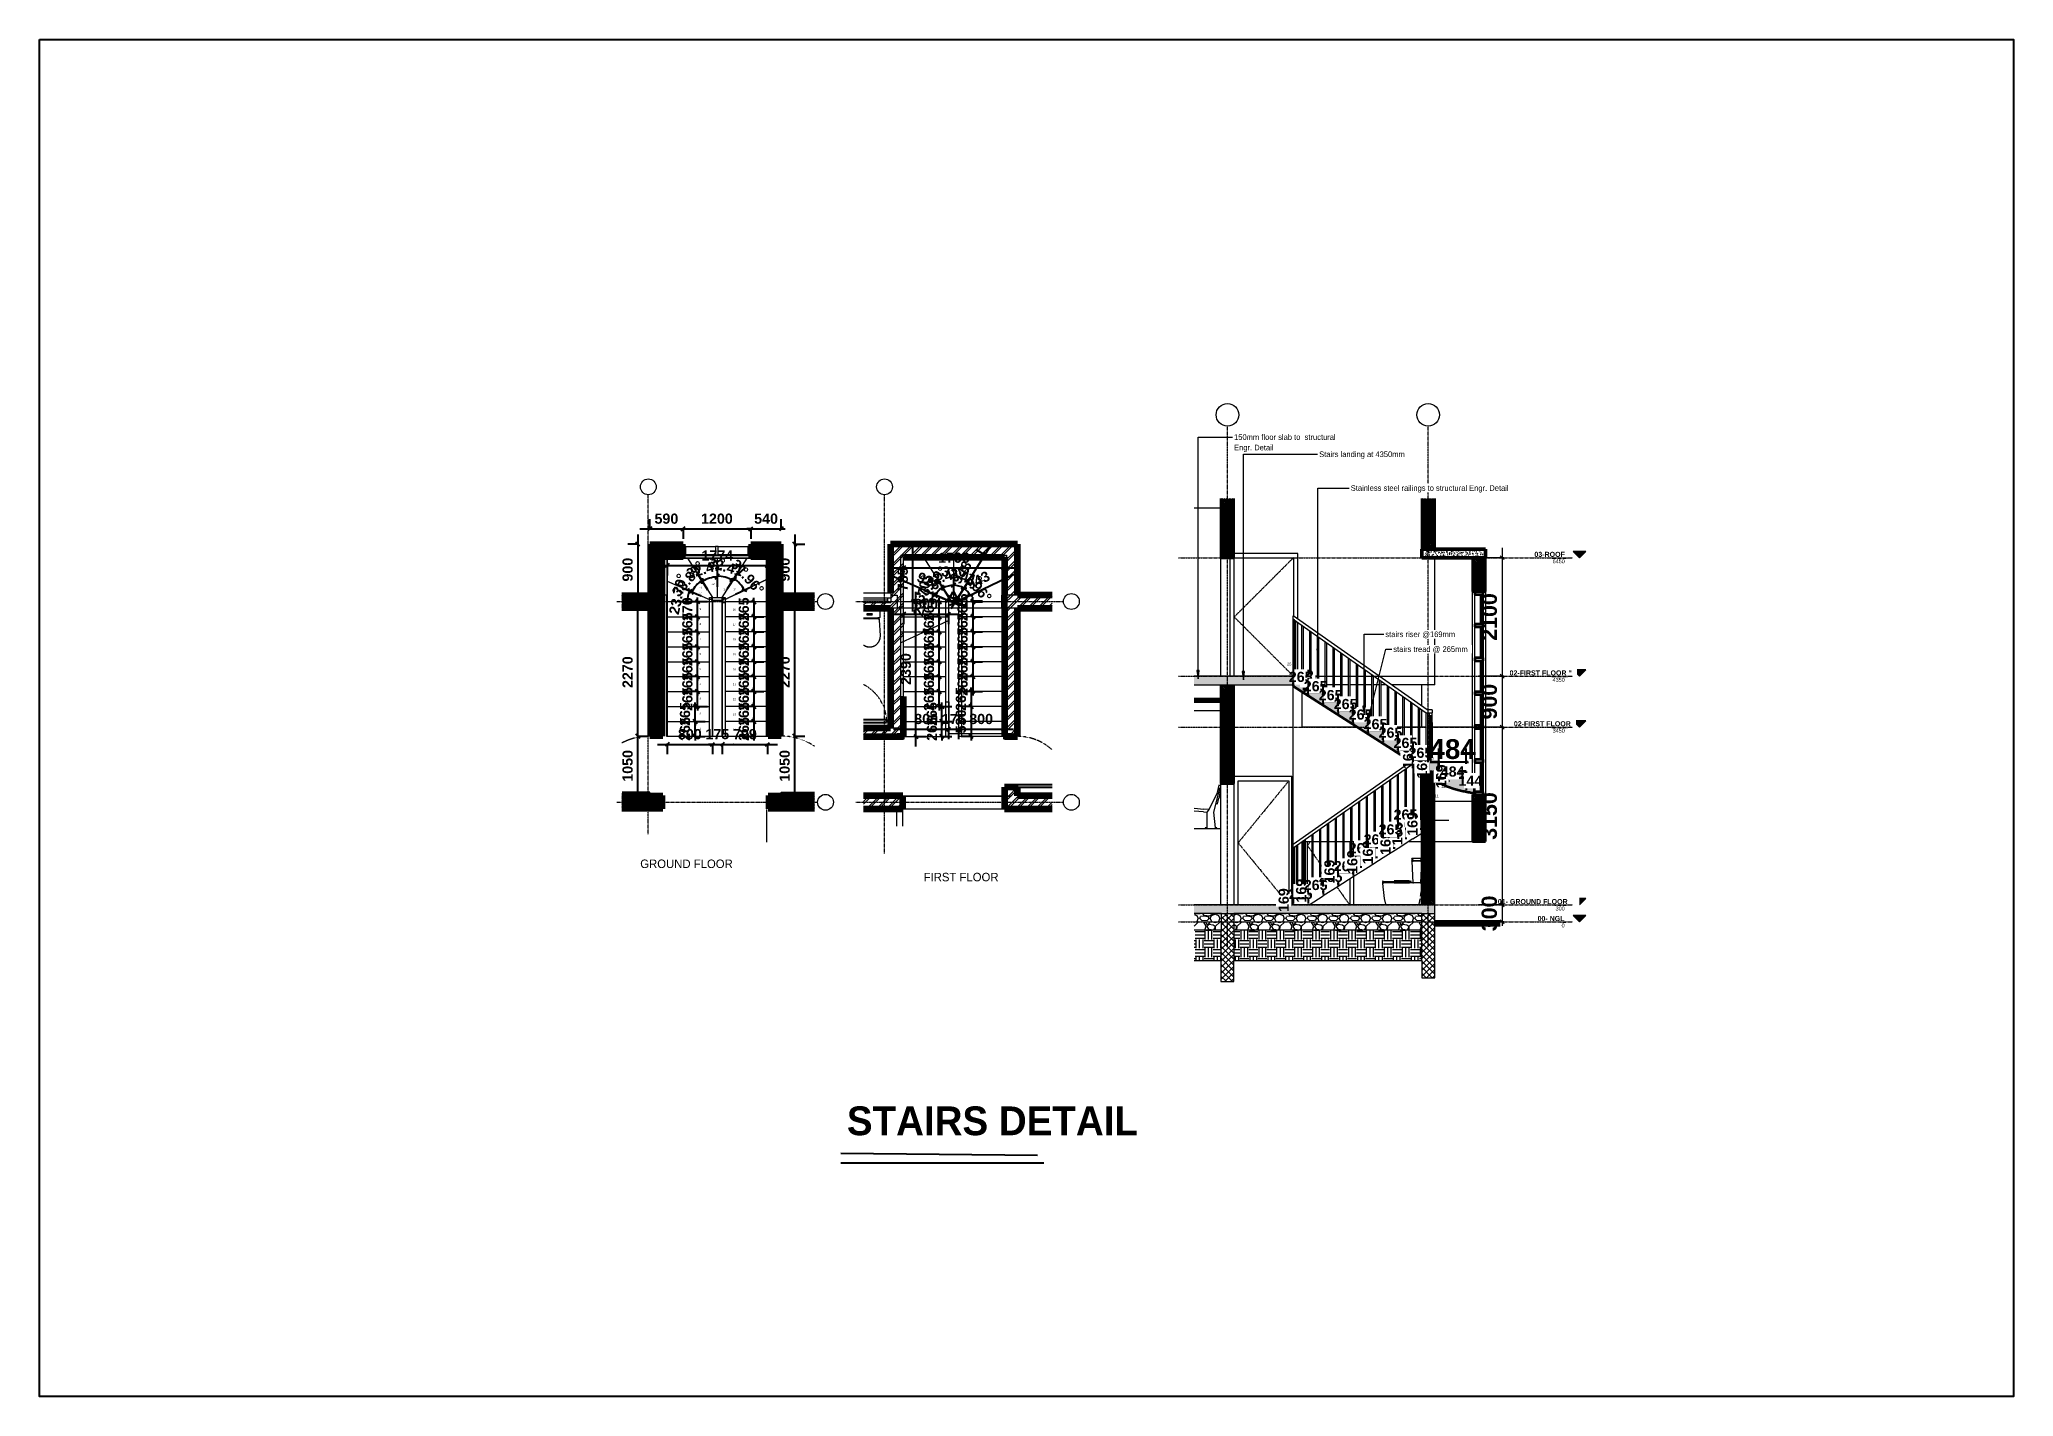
# Model space of a CAD drawing. Header units: inches. Extents: x 22 to 382261, y 22 to 371281.
# Drawn here: x 22242 to 57190, y 42863 to 66898 of the extents above; entities that cross this region are included whole.
import ezdxf

# ---------------------------------------------------------------- set-up
doc = ezdxf.new("R2010")
doc.units = ezdxf.units.IN
doc.header["$MEASUREMENT"] = 0
for name, pattern in [('Centre', [31.75, 6.35, -4.7625, 15.875, -4.7625]), ('Dash', [6.35, 3.175, -3.175]), ('Grid Line 1_2_', [22.225, 12.7, -3.175, 3.175, -3.175]), ('Overhead', [3.96875, 2.38125, -1.5875])]:
    doc.linetypes.add(name, pattern=pattern)
for name, color, linetype, lineweight in [('A-ANNO-DIMS', 211, 'Continuous', 9), ('A-ANNO-DIMS-35', 211, 'Continuous', 9), ('A-AREA', 32, 'Continuous', 9), ('A-AREA-IDEN', 2, 'Continuous', 9), ('A-DETL-GENF', 92, 'Continuous', 9), ('A-DETL-THIN', 151, 'Continuous', 9), ('A-DOOR', 31, 'Continuous', 9), ('A-DOOR-FRAM', 31, 'Continuous', 9), ('A-DOOR-HDLN', 31, 'Dash', 9), ('A-FLOR', 192, 'Continuous', 9), ('A-FLOR-HRAL', 11, 'Continuous', 9), ('A-FLOR-LEVL', 51, 'Continuous', 9), ('A-FLOR-PATT', 8, 'Continuous', 9), ('A-GENM', 13, 'Continuous', 9), ('A-GLAZ', 151, 'Continuous', 9), ('A-GLAZ-CURT', 52, 'Continuous', 9), ('A-GLAZ-CWMG', 51, 'Continuous', 9), ('A-GLAZ-SILL', 1, 'Continuous', 9), ('A-WALL', 113, 'Continuous', 9), ('A-WALL-PATT', 111, 'Continuous', 9), ('G-ANNO-TEXT', 231, 'Continuous', 9), ('I-FURN', 30, 'Continuous', 9), ('I-WALL', 2, 'Continuous', 9), ('P-SANR-FIXT', 6, 'Continuous', 9), ('Q-CASE', 31, 'Continuous', 9), ('S-GRID', 1, 'Continuous', 9), ('S-GRID-IDEN', 1, 'Continuous', 9), ('S-STRS', 31, 'Continuous', 9), ('S-STRS-ANNO', 31, 'Continuous', 9), ('S-STRS-MBND', 31, 'Overhead', 9)]:
    doc.layers.add(name, color=color, linetype=linetype, lineweight=lineweight)
doc.styles.add('Arial', font='arial.ttf', dxfattribs={"height": 506.015625})
doc.styles.add('Arial_1', font='arial.ttf', dxfattribs={"height": 340})
doc.styles.add('Arial_B', font='arialbd.ttf', dxfattribs={"height": 350.793651})
doc.styles.add('Arial_B_1', font='arialbd.ttf', dxfattribs={"height": 180.555556})
doc.styles.add('Arial_B_2', font='arialbd.ttf', dxfattribs={"height": 270.833333})
doc.styles.add('Century Gothic', font='GOTHIC.TTF', dxfattribs={"height": 255})
doc.styles.add('Century Gothic_B', font='GOTHICB.TTF', dxfattribs={"height": 510})
doc.styles.add('Gill Sans MT', font='GIL_____.TTF', dxfattribs={"height": 262.5})
doc.styles.add('Tw Cen MT Condensed', font='TCCM____.TTF', dxfattribs={"height": 1.35})
doc.dimstyles.new('1', dxfattribs={"dimscale": 304.8, "dimtxt": 178.545395, "dimasz": 0.227865, "dimexe": 0.574147, "dimexo": 0.0625, "dimgap": 0.287073, "dimtad": 1, "dimdec": 0, "dimzin": 0, "dimdsep": 46, "dimtxsty": 'Arial_B_1', "dimblk1": 'OBLIQUE', "dimblk2": 'OBLIQUE', "dimsah": 1, "dimcen": 0.09, "dimdle": 0.574147, "dimazin": 0, "dimtfac": 1, "dimtdec": 4, "dimtix": 1, "dimtmove": 0, "dimatfit": 3, "dimfxl": 0.574147, "dimfxlon": 1, "dimtvp": 1, "dimtolj": 1, "dimtzin": 0, "dimarcsym": 2})
doc.dimstyles.new('1_3', dxfattribs={"dimscale": 304.8, "dimtxt": 51.01297, "dimasz": 0.065104, "dimexe": 0.164042, "dimexo": 0.0625, "dimgap": 0.082021, "dimtad": 1, "dimdec": 0, "dimzin": 0, "dimdsep": 46, "dimtxsty": 'Arial_B_1', "dimblk1": 'OBLIQUE', "dimblk2": 'OBLIQUE', "dimsah": 1, "dimcen": 0.09, "dimdle": 0.164042, "dimazin": 0, "dimtfac": 1, "dimtdec": 4, "dimtix": 1, "dimtmove": 0, "dimatfit": 3, "dimfxl": 0.164042, "dimfxlon": 1, "dimtvp": 1, "dimtfill": 1, "dimtolj": 1, "dimtzin": 0, "dimarcsym": 2})
doc.dimstyles.new('2_1', dxfattribs={"dimscale": 304.8, "dimtxt": 204.05188, "dimasz": 0.130208, "dimexe": 0.787402, "dimexo": 0.0625, "dimgap": 0.164042, "dimtad": 1, "dimdec": 0, "dimzin": 0, "dimdsep": 46, "dimtxsty": 'Arial_B', "dimblk1": 'OBLIQUE', "dimblk2": 'OBLIQUE', "dimsah": 1, "dimcen": 0.09, "dimdle": 0.328084, "dimazin": 0, "dimtfac": 1, "dimtdec": 4, "dimtix": 1, "dimtmove": 1, "dimatfit": 3, "dimfxl": 0.328084, "dimfxlon": 1, "dimtvp": 1, "dimtolj": 1, "dimtzin": 0, "dimarcsym": 2})
doc.dimstyles.new('2_2', dxfattribs={"dimscale": 304.8, "dimtxt": 267.818092, "dimasz": 0.227865, "dimexe": 1.377953, "dimexo": 0.0625, "dimgap": 0.287073, "dimtad": 1, "dimdec": 0, "dimzin": 0, "dimdsep": 46, "dimtxsty": 'Arial_B_2', "dimblk1": 'OBLIQUE', "dimblk2": 'OBLIQUE', "dimsah": 1, "dimcen": 0.09, "dimdle": 0.574147, "dimazin": 0, "dimtfac": 1, "dimtdec": 4, "dimtix": 1, "dimtmove": 0, "dimatfit": 3, "dimfxl": 0.574147, "dimfxlon": 1, "dimtvp": 1, "dimtolj": 1, "dimtzin": 0, "dimlwd": 18, "dimlwe": 18, "dimarcsym": 2})
pattern_1 = [(45, (21254.124, 44820.175), (-9.899495, 9.899495), [])]
pattern_2 = [(45, (25437.11, 44820.17), (-88.0065, 88.0065), []), (45, (25437.11, 44953.52), (-88.0065, 88.0065), [])]
pattern_3 = [(45, (38097.885, 55901.265), (-14.142136, 14.142136), [])]
pattern_4 = [(50, (38097.885, 55901.265), (91.09195, -7.9692), [9.525, -104.775]), (355, (38097.89, 55901.265), (-17.6212, 95.5283), [7.62, -83.82]), (100.451, (38105.48, 55900.6), (73.47134, 87.55785), [8.095, -89.045]), (46.184, (38097.89, 55926.66), (135.5398, -21.0213), [14.287, -157.162]), (96.636, (38109.18, 55924.91), (118.7017, 123.7142), [12.143, -133.568]), (351.184, (38097.89, 55926.66), (118.7029, 123.713), [11.43, -125.73]), (21, (38110.585, 55920.315), (75.80726, -51.1323), [9.525, -104.775]), (326, (38110.59, 55920.315), (30.9012, 92.0939), [7.62, -83.82]), (71.451, (38116.9, 55916.05), (106.7084, 40.9602), [8.095, -89.045]), (37.5, (38097.885, 55901.265), (1.54416, 42.27754), [4.191, -78.613, 4.191, -80.899, -84.137]), (37.5, (38097.885, 55901.265), (1.54416, 42.27754), [-167.894, 4.191, -79.946]), (7.5, (38097.885, 55901.265), (33.40972, 50.09037), [4.191, -44.323, 4.191, -76.708, -32.068]), (7.5, (38097.885, 55901.265), (33.40972, 50.09037), [-129.413, 4.191, -27.877]), (327.5, (38069.564, 55901.265), (67.79551, -2.86403), [4.191, -27.559, 4.191, -94.869, -131.445]), (327.5, (38069.564, 55901.265), (67.79551, -2.86403), [-130.81, 4.191, -127.254]), (317.5, (38056.864, 55901.265), (74.06478, 12.71375), [4.191, -37.084, 4.191, -61.595, -93.345]), (317.5, (38056.864, 55901.265), (74.06478, 12.71375), [-107.061, 4.191, -89.154])]
pattern_5 = [(228.013, (38372.205, 56282.265), (-3047.98683, -3429.01154), [51.258, -5074.573]), (184.97, (38337.915, 56244.165), (4571.998427, 381.020644), [87.961, -8708.107]), (132.51, (38250.285, 56236.545), (3809.967146, -4191.03009), [62.022, -6140.208]), (267.274, (38101.695, 56141.295), (380.95834, 7620.00255), [80.101, -7929.966]), (292.834, (38097.885, 56061.285), (-1905.02798, 4571.98886), [78.545, -7775.971]), (357.274, (38128.365, 55988.895), (-7620.00255, 380.95834), [80.101, -7929.966]), (37.694, (38208.375, 55985.085), (-4953.016548, -3809.97916), [105.929, -10486.967]), (72.255, (38292.195, 56049.855), (2667.047966, 8381.984669), [100.008, -9900.788]), (121.43, (38322.675, 56145.105), (-3048.037672, 4952.977344), [80.372, -7956.832]), (175.236, (38280.765, 56213.685), (4190.99804, -381.02592), [91.757, -4496.091]), (222.397, (38189.325, 56221.305), (-4572.032448, -4190.965219), [118.662, -11747.516]), (138.814, (38478.885, 56137.485), (-2666.99703, 2286.00411), [40.501, -4009.585]), (171.469, (38448.405, 56164.155), (4952.99674, -762.02), [77.052, -7628.196]), (225, (38372.2, 56175.58), (3e-14, -381.0004), [53.881, -484.934]), (203.199, (38345.535, 56221.305), (1904.99485, 762.01347), [29.016, -2872.593]), (291.801, (38318.865, 56209.875), (-380.99187, 1143.003), [41.035, -2010.713]), (30.964, (38334.105, 56171.775), (1142.9966, 762.0048), [66.648, -2154.945]), (161.565, (38391.26, 56206.06), (761.9992, -381.0007), [48.193, -1156.635]), (16.39, (38097.885, 56209.875), (3809.99117, 1143.03059), [67.513, -6683.824]), (70.346, (38162.655, 56228.925), (-1524.01302, -4190.995245), [56.64, -5607.332]), (293.199, (38391.255, 56282.265), (-762.01347, 1904.99485), [58.032, -2843.578]), (343.61, (38414.115, 56228.925), (-3809.99117, 1143.03059), [67.513, -6683.824]), (339.444, (38097.885, 55973.655), (-1905.00035, 761.99875), [65.105, -3190.16]), (294.775, (38158.845, 55950.795), (-1904.99006, 4191.00495), [54.551, -5400.539]), (66.801, (38395.065, 55901.265), (762.01347, 1904.99485), [58.032, -2843.578]), (17.354, (38417.925, 55954.605), (-4953.000387, -1523.99732), [63.867, -6322.856]), (69.444, (38208.375, 55901.265), (-761.99875, -1905.00035), [32.553, -3222.713]), (101.31, (38372.205, 55901.265), (-381.0015, 1523.9994), [19.427, -1923.299]), (165.964, (38368.4, 55920.315), (1143.0017, -380.9951), [78.545, -1492.358]), (186.009, (38292.195, 55939.365), (3810.000312, 381.000086), [72.79, -7206.205]), (303.69, (38334.11, 56137.48), (-380.9994, 762.0002), [54.949, -1318.766]), (353.157, (38364.585, 56091.765), (6476.996992, -762.026061), [95.934, -9497.401]), (60.945, (38459.835, 56080.335), (-1524.0183, -2666.98922), [39.226, -3883.409]), (90, (38478.9, 56114.62), (-381, 381), [22.86, -358.14]), (120.256, (38284.575, 55950.795), (1523.97975, -2667.011835), [52.93, -5240.091]), (48.013, (38257.905, 55996.515), (3047.98683, 3429.01154), [102.516, -5023.314]), (0, (38326.5, 56072.7), (381, 381), [99.06, -281.94]), (325.305, (38425.545, 56072.715), (3810.006677, -2666.990006), [60.241, -5963.898]), (254.055, (38475.075, 56038.425), (-380.98976, -1524.0023), [55.474, -2718.248]), (207.646, (38459.835, 55985.085), (-7238.998018, -3810.00348), [90.322, -8941.87]), (175.426, (38379.825, 55943.175), (-4952.999435, 381.00727), [95.554, -9459.877])]
pattern_6 = [(0, (38097.89, 55901.26), (158.75, 158.75), [158.75, -158.75]), (0, (38097.89, 55960.8), (158.75, 158.75), [158.75, -158.75]), (0, (38097.89, 56020.33), (158.75, 158.75), [158.75, -158.75]), (90, (38117.73, 56040.17), (-158.75, 158.75), [158.75, -158.75]), (90, (38177.26, 56040.17), (-158.75, 158.75), [158.75, -158.75]), (90, (38236.8, 56040.17), (-158.75, 158.75), [158.75, -158.75])]

msp = doc.modelspace()

# ---------------------------------------------------------------- texts
at = {"layer": 'A-AREA-IDEN', "char_height": 150, "width": 2862.024, "attachment_point": 1, "style": 'Gill Sans MT'}
for s, insert in [('GROUND FLOOR', (32877.8, 52373.6)), ('FIRST FLOOR', (37894.8, 52138.4))]:
    msp.add_mtext(s, dxfattribs=dict(at, insert=insert))
at = {"layer": 'G-ANNO-TEXT', "color": 7, "insert": (36536.2, 48001.4), "char_height": 510, "width": 8395.272, "attachment_point": 1, "style": 'Century Gothic_B'}
msp.add_mtext('STAIRS DETAIL', dxfattribs=at)
at = {"layer": 'S-STRS-ANNO', "attachment_point": 1, "line_spacing_factor": 0.941778}
for s, insert, char_height, width, style in [('11', (33915.9, 57204.1), 35, 64.606, 'Arial'), ('10', (33915.9, 57098.8), 35, 64.606, 'Arial'), ('12', (34139.1, 57273.1), 35, 64.606, 'Arial'), ('13', (34350.9, 57179.7), 35, 64.606, 'Arial'), ('14', (34526.2, 57179.7), 35, 64.606, 'Arial'), ('15', (34621.6, 56985.9), 35, 64.606, 'Arial'), ('9', (33929.4, 56828.8), 35, 32.303, 'Arial'), ('16', (34515.9, 56818.8), 35, 64.606, 'Arial'), ('8', (33929.4, 56563.8), 35, 32.303, 'Arial'), ('7', (33929.4, 56298.8), 35, 32.303, 'Arial'), ('17', (34515.9, 56553.8), 35, 64.606, 'Arial'), ('18', (34515.9, 56288.8), 35, 64.606, 'Arial'), ('6', (33929.4, 56033.8), 35, 32.303, 'Arial'), ('19', (34515.9, 56023.8), 35, 64.606, 'Arial'), ('5', (33929.4, 55768.8), 35, 32.303, 'Arial'), ('20', (34515.9, 55758.8), 35, 64.606, 'Arial'), ('25', (44328.3, 55859.9), 50, 92.294, 'Arial_1'), ('24', (44593.3, 55691.2), 50, 92.294, 'Arial_1'), ('4', (33929.4, 55503.8), 35, 32.303, 'Arial'), ('3', (33929.4, 55238.8), 35, 32.303, 'Arial'), ('21', (34515.9, 55493.8), 35, 64.606, 'Arial'), ('22', (34515.9, 55228.8), 35, 64.606, 'Arial'), ('23', (44858.3, 55522.4), 50, 92.294, 'Arial_1'), ('22', (45123.3, 55353.7), 50, 92.294, 'Arial_1'), ('2', (33929.4, 54973.8), 35, 32.303, 'Arial'), ('23', (34515.9, 54963.8), 35, 64.606, 'Arial'), ('21', (45388.3, 55184.9), 50, 92.294, 'Arial_1'), ('20', (45653.3, 55016.2), 50, 92.294, 'Arial_1'), ('1', (33929.4, 54708.8), 35, 32.303, 'Arial'), ('24', (34515.9, 54698.8), 35, 64.606, 'Arial'), ('19', (45918.3, 54847.4), 50, 92.294, 'Arial_1'), ('18', (46183.3, 54678.7), 50, 92.294, 'Arial_1'), ('25', (34515.9, 54433.8), 35, 64.606, 'Arial'), ('17', (46448.3, 54509.9), 50, 92.294, 'Arial_1'), ('16', (46736.3, 54365.1), 50, 92.294, 'Arial_1'), ('15', (46857.1, 54198.6), 50, 92.294, 'Arial_1'), ('14', (47007.9, 54042.7), 50, 92.294, 'Arial_1'), ('13', (47007.9, 53874), 50, 92.294, 'Arial_1'), ('11', (46939.4, 53523.7), 50, 92.294, 'Arial_1'), ('12', (47054.8, 53690.9), 50, 92.294, 'Arial_1'), ('9', (46609.9, 53159.9), 50, 46.147, 'Arial_1'), ('10', (46861, 53328.1), 50, 92.294, 'Arial_1'), ('7', (46079.9, 52822.4), 50, 46.147, 'Arial_1'), ('8', (46344.9, 52991.2), 50, 46.147, 'Arial_1'), ('5', (45549.9, 52484.9), 50, 46.147, 'Arial_1'), ('6', (45814.9, 52653.7), 50, 46.147, 'Arial_1'), ('3', (45019.9, 52147.4), 50, 46.147, 'Arial_1'), ('4', (45284.9, 52316.2), 50, 46.147, 'Arial_1'), ('1', (44489.9, 51809.9), 50, 46.147, 'Arial_1'), ('2', (44754.9, 51978.7), 50, 46.147, 'Arial_1')]:
    msp.add_mtext(s, dxfattribs=dict(at, insert=insert, char_height=char_height, width=width, style=style))

# ---------------------------------------------------------------- blocks, each defined once
blk = doc.blocks.new('M_Single-Flush - 1050 DOORS 2 gym _ memebers room-944587-02-FIRST FLOOR DIM  STAIRS')
at = {"layer": 'A-DOOR', "lineweight": 25}
for p, q in [((525, -115), (474, -115)), ((474, -115), (474, -606)), ((525, -115), (525, -606))]:
    blk.add_line(p, q, dxfattribs=at)
at = {"layer": 'A-DOOR-HDLN'}
blk.add_arc((525, -115), 1052, 180, 207.8763, dxfattribs=at)
blk = doc.blocks.new('M_Single-Flush - 1050 DOORS-898826-02-FIRST FLOOR DIM  STAIRS')
at = {"layer": 'A-DOOR', "lineweight": 25}
for p, q in [((474, 115), (474, 700)), ((525, 115), (525, 700)), ((525, 115), (474, 115))]:
    blk.add_line(p, q, dxfattribs=at)
at = {"layer": 'A-DOOR-HDLN'}
blk.add_arc((525, 115), 1052, 146.1794, 180, dxfattribs=at)
blk = doc.blocks.new('Rectangular Mullion - 50 x 150mm-442057-02-FIRST FLOOR DIM  STAIRS')
at = {"layer": 'A-GLAZ-CWMG'}
for p, q in [((0, 75), (-50, 75)), ((-50, 75), (-50, -75)), ((0, -75), (0, 75)), ((-50, -75), (0, -75))]:
    blk.add_line(p, q, dxfattribs=at)
blk = doc.blocks.new('Rectangular Mullion - 50 x 150mm-440584-02-FIRST FLOOR DIM  STAIRS')
at = {"layer": 'A-GLAZ-CWMG'}
for p, q in [((13006, 12948), (13006, 13098)), ((13006, 13098), (13531, 13098)), ((13531, 12948), (13006, 12948)), ((13531, 13098), (13531, 12948))]:
    blk.add_line(p, q, dxfattribs=at)
blk = doc.blocks.new('Rectangular Mullion - 50 x 150mm-442058-02-FIRST FLOOR DIM  STAIRS')
at = {"layer": 'A-GLAZ-CWMG'}
for p, q in [((-50, -75), (-50, 75)), ((-50, 75), (0, 75)), ((0, 75), (0, -75)), ((0, -75), (-50, -75))]:
    blk.add_line(p, q, dxfattribs=at)
blk = doc.blocks.new('Rectangular Mullion - 50 x 150mm-442052-02-FIRST FLOOR DIM  STAIRS')
at = {"layer": 'A-GLAZ-CWMG'}
for p, q in [((-25, -75), (-25, 75)), ((-25, 75), (25, 75)), ((25, 75), (25, -75)), ((25, -75), (-25, -75))]:
    blk.add_line(p, q, dxfattribs=at)
blk = doc.blocks.new('Top Rail Type - Top Rail_Internal_-670082-02-FIRST FLOOR DIM  STAIRS')
at = {"layer": 'A-FLOR-HRAL'}
for p, q in [((12851, 12192), (12886, 12192)), ((12851, 12117), (12851, 12192)), ((12851, 9733), (12851, 12117)), ((12901, 12117), (12851, 12117)), ((12901, 12142), (12901, 12192)), ((12901, 12192), (13077, 12192)), ((13077, 12142), (12901, 12142)), ((12901, 12142), (12901, 12117)), ((12901, 12117), (12901, 9733)), ((13077, 12192), (13127, 12192)), ((13077, 12103), (13077, 12192)), ((13077, 9733), (13077, 12103)), ((13127, 12103), (13077, 12103)), ((13127, 12192), (13127, 12103)), ((13127, 12103), (13127, 9733)), ((13127, 9733), (13077, 9733))]:
    blk.add_line(p, q, dxfattribs=at)
blk = doc.blocks.new('Top Rail Type - Top Rail_Internal_-V1-02-FIRST FLOOR DIM  STAIRS')
at = {"layer": 'A-FLOR-HRAL'}
for p, q in [((12851, 12167), (12886, 12167)), ((12851, 12117), (12851, 12167)), ((12851, 9733), (12851, 12117)), ((12886, 12192), (12886, 12142)), ((12886, 12192), (13077, 12192)), ((12886, 12142), (13077, 12142)), ((12901, 12117), (12901, 12142)), ((12901, 9733), (12901, 12117)), ((13127, 12167), (13077, 12167)), ((13077, 12167), (13077, 12103)), ((13077, 12103), (13077, 9733)), ((13089, 12192), (13089, 12142)), ((13127, 12167), (13127, 12103)), ((13127, 12103), (13127, 9733)), ((13127, 9733), (13077, 9733))]:
    blk.add_line(p, q, dxfattribs=at)
blk = doc.blocks.new('Top Rail Type - Top Rail_Internal_-670101-02-FIRST FLOOR DIM  STAIRS')
at = {"layer": 'A-FLOR-HRAL'}
for p, q in [((12381, 12941), (12384, 12941)), ((12384, 12891), (12384, 12941)), ((12384, 12941), (13581, 12941)), ((12052, 12763), (12052, 12908)), ((12052, 12238), (12052, 12763)), ((12102, 12763), (12052, 12763)), ((12102, 12891), (12102, 12763)), ((12384, 12891), (12102, 12891)), ((12102, 12763), (12102, 9733)), ((13629, 12891), (12384, 12891)), ((13629, 12891), (13629, 12908)), ((13876, 12891), (13629, 12891)), ((13876, 12779), (13876, 12891)), ((13876, 12779), (13891, 12779)), ((13876, 9733), (13876, 12779)), ((13926, 9733), (13876, 9733)), ((13926, 9738), (13926, 9733))]:
    blk.add_line(p, q, dxfattribs=at)
blk = doc.blocks.new('Top Rail Type - Top Rail_Internal_-V2-02-FIRST FLOOR DIM  STAIRS')
at = {"layer": 'A-FLOR-HRAL'}
for p, q in [((12381, 12941), (12384, 12941)), ((12384, 12941), (13581, 12941)), ((12052, 12763), (12052, 12908)), ((12052, 12238), (12052, 12763)), ((12102, 12891), (12384, 12891)), ((12102, 12763), (12102, 12891)), ((12102, 9733), (12102, 12763)), ((12384, 12891), (13629, 12891)), ((13629, 12891), (13876, 12891)), ((13876, 12891), (13876, 12779)), ((13876, 12779), (13876, 9733)), ((13926, 9733), (13876, 9733)), ((13926, 9738), (13926, 9733))]:
    blk.add_line(p, q, dxfattribs=at)
blk = doc.blocks.new('M_Single-Flush - 900 by 2100-458079-01-GROUND FLOOR STAIRS')
at = {"layer": 'A-DOOR', "lineweight": 25}
for p, q in [((399, 115), (399, 727)), ((450, 115), (450, 727)), ((450, 115), (399, 115))]:
    blk.add_line(p, q, dxfattribs=at)
at = {"layer": 'A-DOOR-HDLN'}
blk.add_arc((450, 115), 902, 137.243, 180, dxfattribs=at)
blk = doc.blocks.new('Casework 10 - Casework 10-654344-01-GROUND FLOOR STAIRS')
at = {"layer": 'Q-CASE'}
for p, q in [((11981, 8453), (11981, 8458)), ((11981, 8458), (12081, 8458)), ((11981, 8145), (11981, 8453)), ((12081, 8458), (12081, 8453)), ((12081, 8453), (12081, 8145))]:
    blk.add_line(p, q, dxfattribs=at)
blk = doc.blocks.new('Top Rail Type - Top Rail_Internal_-670082-01-GROUND FLOOR STAIRS')
at = {"layer": 'A-FLOR-HRAL'}
for p, q in [((12851, 10347), (12851, 10347)), ((12851, 10347), (12901, 10347)), ((12851, 9733), (12851, 10347)), ((12901, 10347), (12901, 10347)), ((12901, 10347), (12901, 9733)), ((12901, 9733), (12851, 9733))]:
    blk.add_line(p, q, dxfattribs=at)
blk = doc.blocks.new('Top Rail Type - Top Rail_Internal_-V3-01-GROUND FLOOR STAIRS')
at = {"layer": 'A-FLOR-HRAL', "linetype": 'Overhead'}
for p, q in [((12851, 12167), (12901, 12167)), ((12851, 12117), (12851, 12167)), ((12851, 11763), (12851, 12117)), ((12886, 12192), (12886, 12142)), ((12886, 12192), (13089, 12192)), ((12886, 12142), (13089, 12142)), ((12901, 12117), (12901, 12167)), ((12901, 11786), (12901, 12117)), ((13127, 12167), (13077, 12167)), ((13077, 12167), (13077, 12103)), ((13077, 12103), (13077, 9733)), ((13089, 12192), (13089, 12142)), ((13127, 12167), (13127, 12103)), ((13127, 12103), (13127, 9733)), ((13127, 9733), (13077, 9733))]:
    blk.add_line(p, q, dxfattribs=at)
at = {"layer": 'A-FLOR-HRAL'}
for p, q in [((12901, 11786), (12851, 11763)), ((12851, 9733), (12851, 11763)), ((12901, 9733), (12901, 11786)), ((12851, 9733), (12901, 9733))]:
    blk.add_line(p, q, dxfattribs=at)
blk = doc.blocks.new('Top Rail Type - Top Rail_Internal_-670101-01-GROUND FLOOR STAIRS')
at = {"layer": 'A-FLOR-HRAL'}
for p, q in [((12052, 10443), (12052, 10442)), ((12052, 10442), (12102, 10442)), ((12052, 9733), (12052, 10442)), ((12102, 10442), (12102, 10443)), ((12102, 10442), (12102, 9733)), ((12102, 9733), (12052, 9733))]:
    blk.add_line(p, q, dxfattribs=at)
blk = doc.blocks.new('Top Rail Type - Top Rail_Internal_-V4-01-GROUND FLOOR STAIRS')
at = {"layer": 'A-FLOR-HRAL', "linetype": 'Overhead'}
for p, q in [((12052, 12941), (12384, 12941)), ((12052, 12763), (12052, 12941)), ((12384, 12941), (13629, 12941)), ((13629, 12941), (13926, 12941)), ((13926, 12941), (13926, 12779)), ((12052, 11390), (12052, 12763)), ((12102, 12891), (12384, 12891)), ((12102, 12763), (12102, 12891)), ((12102, 11414), (12102, 12763)), ((12384, 12891), (13629, 12891)), ((13629, 12891), (13876, 12891)), ((13876, 12891), (13876, 12779)), ((13876, 12779), (13876, 9733)), ((13926, 12779), (13926, 9733)), ((13926, 9733), (13876, 9733))]:
    blk.add_line(p, q, dxfattribs=at)
at = {"layer": 'A-FLOR-HRAL'}
for p, q in [((12102, 11414), (12052, 11390)), ((12052, 10442), (12052, 11390)), ((12102, 10442), (12102, 11414)), ((12052, 9733), (12052, 10442)), ((12102, 9733), (12102, 10442)), ((12052, 9733), (12102, 9733))]:
    blk.add_line(p, q, dxfattribs=at)
blk = doc.blocks.new('Windows_Sgl_Plain - 750 by 600-438113-01-GROUND FLOOR STAIRS')
at = {"layer": 'A-GLAZ'}
for p, q in [((-375, 10), (106, 10)), ((-375, -161), (-375, 10)), ((106, 10), (-375, 10)), ((-315, -73), (-315, 10)), ((-375, -73), (-375, -25)), ((106, -73), (-375, -73)), ((106, -161), (-375, -161)), ((-315, -32), (106, -32))]:
    blk.add_line(p, q, dxfattribs=at)
at = {"layer": 'A-GLAZ-SILL'}
for p, q in [((-375, -161), (-375, -125)), ((106, -161), (-375, -161))]:
    blk.add_line(p, q, dxfattribs=at)
blk = doc.blocks.new('Water_Closet_Toilet_19179_0001 - 540 x 360mm-368831-01-GROUND FLOOR STAIRS')
at = {"layer": 'P-SANR-FIXT'}
for p, q in [((0, 155), (-106, 155)), ((-40, 54), (40, 54)), ((7, 54), (-40, 54)), ((-40, 34), (40, 34)), ((-40, 34), (7, 34)), ((145, 155), (0, 155)), ((7, 34), (7, 54)), ((40, 54), (7, 54)), ((7, 54), (7, 34)), ((7, 34), (7, 54)), ((7, 34), (40, 34)), ((185, 0), (185, 135)), ((-106, -20), (145, -20)), ((149, -38), (-106, -38)), ((152, -20), (153, -39)), ((174, -60), (171, -19)), ((190, -334), (174, -62))]:
    blk.add_line(p, q, dxfattribs=at)
at = {"layer": 'P-SANR-FIXT', "flags": 128}
for points in [[(145, 155), (152, 155), (159, 155), (165, 155)], [(167, 155), (167, 155), (166, 155), (165, 155), (165, 155)], [(165, -20), (166, -20), (167, -20), (167, -20), (168, -20), (169, -20), (170, -19), (171, -19), (171, -19), (172, -19), (173, -18), (174, -18), (174, -18), (175, -17), (176, -17), (176, -16), (177, -16), (178, -15), (178, -15), (179, -14), (179, -14), (180, -13), (180, -13), (181, -12), (181, -11), (182, -11), (182, -10), (183, -9), (183, -9), (183, -8), (184, -7), (184, -6), (184, -6), (184, -5), (185, -4), (185, -3), (185, -2), (185, -2), (185, -1), (185, 0), (185, 0)], [(185, 135), (185, 136), (185, 137), (185, 137), (185, 138), (185, 139), (184, 140), (184, 140), (184, 141), (184, 142), (183, 143), (183, 143), (183, 144), (182, 145), (182, 146), (182, 146), (181, 147), (181, 147), (180, 148), (180, 149), (179, 149), (178, 150), (178, 150), (177, 151), (176, 151), (176, 152), (175, 152), (174, 153), (174, 153), (173, 153), (172, 154), (172, 154), (171, 154), (170, 154), (169, 154), (168, 155), (168, 155), (168, 155)], [(-106, -502), (-105, -503), (-99, -507), (-92, -511), (-86, -514), (-79, -518), (-72, -521), (-65, -523), (-58, -526), (-50, -528), (-43, -530), (-35, -531), (-28, -533), (-20, -534), (-13, -534), (-5, -535), (2, -535), (10, -534), (18, -534), (25, -533), (33, -532), (40, -530), (47, -529), (55, -527), (62, -524), (69, -522), (76, -519), (83, -516), (90, -512), (96, -508), (103, -504), (109, -500), (115, -496), (121, -491), (127, -486), (133, -481), (138, -475), (143, -470), (148, -464), (153, -458), (157, -452), (161, -445), (165, -439), (169, -432), (172, -425), (175, -418), (178, -411), (180, -404), (183, -397), (185, -390), (186, -382), (188, -375), (189, -367), (189, -360), (190, -352), (190, -344), (190, -337), (190, -334)], [(-106, -502), (-105, -503), (-99, -507), (-92, -511), (-86, -514), (-79, -518), (-72, -521), (-65, -523), (-58, -526), (-50, -528), (-43, -530), (-35, -531), (-28, -533), (-20, -534), (-13, -534), (-5, -535), (2, -535), (10, -534), (18, -534), (25, -533), (33, -532), (40, -530), (47, -529), (55, -527), (62, -524), (69, -522), (76, -519), (83, -516), (90, -512), (96, -508), (103, -504), (109, -500), (115, -496), (121, -491), (127, -486), (133, -481), (138, -475), (143, -470), (148, -464), (153, -458), (157, -452), (161, -445), (165, -439), (169, -432), (172, -425), (175, -418), (178, -411), (180, -404), (183, -397), (185, -390), (186, -382), (188, -375), (189, -367), (189, -360), (190, -352), (190, -344), (190, -337), (190, -334)], [(165, -20), (159, -20), (152, -20), (145, -20)], [(174, -62), (174, -61), (174, -60), (174, -59), (174, -58), (173, -57), (173, -56), (173, -55), (173, -54), (172, -53), (172, -52), (171, -52), (171, -51), (170, -50), (170, -49), (169, -48), (168, -47), (168, -47), (167, -46), (166, -45), (166, -45), (165, -44), (164, -43), (163, -43), (162, -42), (162, -42), (161, -41), (160, -41), (159, -40), (158, -40), (157, -40), (156, -39), (155, -39), (154, -39), (153, -39), (152, -39), (151, -38), (150, -38), (149, -38)], [(174, -62), (174, -61), (174, -60), (174, -59), (174, -58), (173, -57), (173, -56), (173, -55), (173, -54), (172, -53), (172, -52), (171, -52), (171, -51), (170, -50), (170, -49), (169, -48), (168, -47), (168, -47), (167, -46), (166, -45), (166, -45), (165, -44), (164, -43), (163, -43), (162, -42), (162, -42), (161, -41), (160, -41), (159, -40), (158, -40), (157, -40), (156, -39), (155, -39), (154, -39), (153, -39), (152, -39), (151, -38), (150, -38), (149, -38)], [(187, -378), (187, -375), (188, -367), (189, -360), (190, -352), (190, -344), (190, -337)], [(-106, -502), (-105, -503), (-99, -507), (-92, -510), (-85, -514), (-79, -517), (-75, -519)], [(-67, -522), (-65, -523), (-57, -525), (-50, -528), (-43, -529), (-35, -531), (-28, -532)], [(-20, -533), (-13, -534), (-5, -534), (2, -534), (10, -534), (18, -534), (21, -533)], [(29, -532), (33, -532), (40, -530), (47, -528), (55, -526), (62, -524), (66, -523)], [(74, -519), (76, -518), (83, -515), (90, -512), (96, -508), (103, -504), (108, -501)], [(115, -495), (121, -491), (127, -486), (132, -481), (138, -475), (138, -475)], [(148, -463), (152, -458), (157, -452), (161, -445), (165, -439), (168, -432), (169, -430)], [(172, -424), (175, -418), (178, -411), (180, -404), (182, -397), (184, -389), (185, -384)]]:
    blk.add_lwpolyline(points, dxfattribs=at)
at = {"layer": 'P-SANR-FIXT'}
for centre, radius, start, end in [((-39, 44), 10, 91.7704, 268.2296), ((39, 44), 10, 271.7704, 88.2296), ((165, 135), 20, 50, 84.1114), ((165, 135), 20, 5, 40), ((165, 0), 20, 275, 310), ((165, 0), 20, 320, 335), ((165, 0), 20, 335.6659, 355)]:
    blk.add_arc(centre, radius, start, end, dxfattribs=at)
for points in [[(165, 155), (165, 155), (166, 155), (166, 155)], [(185, 0), (185, -1), (185, -4), (183, -8), (181, -12), (178, -15), (174, -18), (170, -19), (167, -20), (165, -20)]]:
    blk.add_open_spline(points, degree=3, dxfattribs=at)
blk.add_open_spline([(166, 155), (169, 155), (172, 154), (177, 151), (180, 149), (182, 146), (184, 141), (185, 137), (185, 135)], degree=3, knots=[0.031614, 0.031614, 0.031614, 0.031614, 0.25, 0.375, 0.5, 0.625, 0.75, 1, 1, 1, 1], dxfattribs=at)
blk = doc.blocks.new('M_Single-Flush - d02  toilet 750 by 2100-458076-01-GROUND FLOOR STAIRS')
at = {"layer": 'A-DOOR', "lineweight": 25}
for p, q in [((375, 825), (324, 825)), ((324, 419), (324, 825)), ((375, 419), (375, 825))]:
    blk.add_line(p, q, dxfattribs=at)
at = {"layer": 'A-DOOR-HDLN'}
blk.add_arc((375, 75), 752, 93.8903, 152.7162, dxfattribs=at)
blk = doc.blocks.new('M_Passage Opening-Cased - 0915 x 2134mm 3-896287-01-GROUND FLOOR STAIRS')
at = {"layer": 'A-GENM', "linetype": 'Overhead'}
for p, q in [((-908, 115), (892, 115)), ((-908, -115), (892, -115))]:
    blk.add_line(p, q, dxfattribs=at)
blk = doc.blocks.new('M_Single-Flush - 900 by 2100-911137-Section C-C - STAIRS')
at = {"layer": 'A-DOOR-FRAM'}
for p, q in [((9708, 300), (9708, 2576)), ((9708, 2576), (9733, 2576))]:
    blk.add_line(p, q, dxfattribs=at)
blk = doc.blocks.new('M_Single-Flush - 1050 DOORS 2 gym _ memebers room-944587-Section C-C - STAIRS')
at = {"layer": 'A-DOOR', "linetype": 'Centre'}
for p, q in [((9738, 6450), (8688, 5400)), ((8688, 5400), (9733, 4355))]:
    blk.add_line(p, q, dxfattribs=at)
at = {"layer": 'A-DOOR-FRAM'}
for p, q in [((8612, 6450), (8612, 4350)), ((9814, 6526), (8683, 6526)), ((8688, 4350), (8688, 6450)), ((8688, 6450), (9738, 6450)), ((9738, 6450), (9738, 5415)), ((9814, 5362), (9814, 6526)), ((9814, 4350), (9814, 5301))]:
    blk.add_line(p, q, dxfattribs=at)
blk = doc.blocks.new('System Panel - Glazed-442035-Section C-C - STAIRS')
at = {"layer": 'A-GLAZ-CURT', "lineweight": 25}
for p, q in [((13048, 2825), (13048, 2300)), ((13073, 2825), (13048, 2825)), ((13073, 2300), (13073, 2825)), ((13048, 2300), (13073, 2300))]:
    blk.add_line(p, q, dxfattribs=at)
blk = doc.blocks.new('System Panel - Glazed-442036-Section C-C - STAIRS')
at = {"layer": 'A-GLAZ-CURT', "lineweight": 25}
for p, q in [((13048, 3425), (13048, 2875)), ((13073, 3425), (13048, 3425)), ((13073, 2875), (13073, 3425)), ((13048, 2875), (13073, 2875))]:
    blk.add_line(p, q, dxfattribs=at)
blk = doc.blocks.new('Rectangular Mullion - 50 x 150mm-440584-Section C-C - STAIRS')
at = {"layer": 'A-GLAZ-CWMG', "lineweight": 35}
for p, q in [((12948, 5850), (12948, 5800)), ((13098, 5850), (12948, 5850)), ((12948, 5800), (13098, 5800)), ((13098, 5800), (13098, 5850))]:
    blk.add_line(p, q, dxfattribs=at)
blk = doc.blocks.new('Rectangular Mullion - 50 x 150mm-442032-Section C-C - STAIRS')
at = {"layer": 'A-GLAZ-CWMG'}
for p, q in [((12948, 2300), (12948, 2825)), ((13098, 2825), (13098, 2300))]:
    blk.add_line(p, q, dxfattribs=at)
blk = doc.blocks.new('Rectangular Mullion - 50 x 150mm-440587-Section C-C - STAIRS')
at = {"layer": 'A-GLAZ-CWMG', "lineweight": 35}
for p, q in [((12948, 2875), (12948, 2825)), ((13098, 2875), (12948, 2875)), ((12948, 2825), (13098, 2825)), ((13098, 2825), (13098, 2875))]:
    blk.add_line(p, q, dxfattribs=at)
blk = doc.blocks.new('Rectangular Mullion - 50 x 150mm-440585-Section C-C - STAIRS')
at = {"layer": 'A-GLAZ-CWMG', "lineweight": 35}
for p, q in [((12948, 2300), (12948, 2250)), ((13098, 2300), (12948, 2300)), ((12948, 2250), (13098, 2250)), ((13098, 2250), (13098, 2300))]:
    blk.add_line(p, q, dxfattribs=at)
blk = doc.blocks.new('Rectangular Mullion - 50 x 150mm-442033-Section C-C - STAIRS')
at = {"layer": 'A-GLAZ-CWMG'}
for p, q in [((12948, 2875), (12948, 3425)), ((13098, 3425), (13098, 2875))]:
    blk.add_line(p, q, dxfattribs=at)
blk = doc.blocks.new('Rectangular Mullion - 50 x 150mm-442052-Section C-C - STAIRS')
at = {"layer": 'A-GLAZ-CWMG'}
for p, q in [((12948, 5275), (12948, 5800)), ((13098, 5800), (13098, 5275))]:
    blk.add_line(p, q, dxfattribs=at)
blk = doc.blocks.new('Casework 17 - Casework 7-641497-Section C-C - STAIRS')
at = {"layer": 'Q-CASE'}
blk.add_line((8453, 3735), (7978, 3735), dxfattribs=at)
blk = doc.blocks.new('Casework 10 - Casework 10-654344-Section C-C - STAIRS')
at = {"layer": 'Q-CASE'}
blk.add_line((8453, 1650), (7978, 1650), dxfattribs=at)
blk = doc.blocks.new('Chair - Auditorium_0001 - Copy - Chair - Auditorium_0001 - Copy-940343-Section C-C - STAIRS')
at = {"layer": 'I-FURN'}
for p, q in [((8380, 2272), (8245, 1993)), ((8330, 1942), (8431, 2361)), ((8401, 2343), (8380, 2272)), ((8392, 2089), (8416, 2188)), ((8419, 2418), (8401, 2344)), ((8433, 2258), (8416, 2188)), ((8453, 2410), (8419, 2418)), ((8431, 2361), (8425, 2361)), ((8433, 2258), (8453, 2344)), ((7978, 2013), (8149, 1998)), ((8145, 1947), (7978, 1962)), ((8145, 1947), (8203, 1942)), ((8243, 1990), (8149, 1998)), ((8245, 1993), (8203, 1942)), ((8203, 1942), (8203, 1663)), ((8355, 1663), (8330, 1942)), ((8367, 2096), (8392, 2089)), ((8203, 1663), (8177, 1663)), ((8177, 1663), (8177, 1650)), ((8380, 1663), (8355, 1663)), ((8380, 1650), (8380, 1663))]:
    blk.add_line(p, q, dxfattribs=at)
blk.add_arc((8425, 2336), 25.4, 90, 164.0546, dxfattribs=at)
blk = doc.blocks.new('Casework 14 - Casework 14-663155-Section C-C - STAIRS')
at = {"layer": 'Q-CASE', "lineweight": 35}
for p, q in [((8458, 3944), (7978, 3944)), ((7978, 3900), (8458, 3900)), ((8458, 3900), (8458, 3944))]:
    blk.add_line(p, q, dxfattribs=at)
blk = doc.blocks.new('Railing - 20mm-957173-Section C-C - STAIRS')
at = {"layer": 'A-FLOR-HRAL'}
for p, q in [((9771, 5331), (9751, 5345)), ((9751, 4350), (9751, 5345)), ((9771, 5331), (9771, 4350))]:
    blk.add_line(p, q, dxfattribs=at)
blk = doc.blocks.new('Railing - 20mm-958078-Section C-C - STAIRS')
at = {"layer": 'A-FLOR-HRAL'}
for p, q in [((9888, 4350), (9888, 5249)), ((9908, 5235), (9908, 4350))]:
    blk.add_line(p, q, dxfattribs=at)
blk = doc.blocks.new('Railing - 20mm-958076-Section C-C - STAIRS')
at = {"layer": 'A-FLOR-HRAL'}
for p, q in [((10026, 4181), (10026, 5152)), ((10046, 5138), (10046, 4181))]:
    blk.add_line(p, q, dxfattribs=at)
blk = doc.blocks.new('Railing - 20mm-958074-Section C-C - STAIRS')
at = {"layer": 'A-FLOR-HRAL'}
for p, q in [((10163, 4181), (10163, 5055)), ((10183, 5041), (10183, 4181))]:
    blk.add_line(p, q, dxfattribs=at)
blk = doc.blocks.new('Railing - 20mm-958072-Section C-C - STAIRS')
at = {"layer": 'A-FLOR-HRAL'}
for p, q in [((10301, 4012), (10301, 4959)), ((10321, 4945), (10321, 4012))]:
    blk.add_line(p, q, dxfattribs=at)
blk = doc.blocks.new('Railing - 20mm-958070-Section C-C - STAIRS')
at = {"layer": 'A-FLOR-HRAL'}
for p, q in [((10438, 4012), (10438, 4862)), ((10458, 4848), (10458, 4012))]:
    blk.add_line(p, q, dxfattribs=at)
blk = doc.blocks.new('Railing - 20mm-958068-Section C-C - STAIRS')
at = {"layer": 'A-FLOR-HRAL'}
for p, q in [((10576, 3844), (10576, 4765)), ((10596, 4751), (10596, 3844))]:
    blk.add_line(p, q, dxfattribs=at)
blk = doc.blocks.new('Railing - 20mm-958066-Section C-C - STAIRS')
at = {"layer": 'A-FLOR-HRAL'}
for p, q in [((10713, 3844), (10713, 4669)), ((10733, 4655), (10733, 3844))]:
    blk.add_line(p, q, dxfattribs=at)
blk = doc.blocks.new('Railing - 20mm-958064-Section C-C - STAIRS')
at = {"layer": 'A-FLOR-HRAL'}
for p, q in [((10851, 3675), (10851, 4572)), ((10871, 4558), (10871, 3675))]:
    blk.add_line(p, q, dxfattribs=at)
blk = doc.blocks.new('Railing - 20mm-958062-Section C-C - STAIRS')
at = {"layer": 'A-FLOR-HRAL'}
for p, q in [((10988, 3675), (10988, 4475)), ((11008, 4461), (11008, 3675))]:
    blk.add_line(p, q, dxfattribs=at)
blk = doc.blocks.new('Railing - 20mm-958060-Section C-C - STAIRS')
at = {"layer": 'A-FLOR-HRAL'}
for p, q in [((11126, 3506), (11126, 4379)), ((11146, 4365), (11146, 3506))]:
    blk.add_line(p, q, dxfattribs=at)
blk = doc.blocks.new('Railing - 20mm-958058-Section C-C - STAIRS')
at = {"layer": 'A-FLOR-HRAL'}
for p, q in [((11263, 3506), (11263, 4282)), ((11283, 4268), (11283, 3506))]:
    blk.add_line(p, q, dxfattribs=at)
blk = doc.blocks.new('Railing - 20mm-958056-Section C-C - STAIRS')
at = {"layer": 'A-FLOR-HRAL'}
for p, q in [((11401, 3338), (11401, 4185)), ((11421, 4171), (11421, 3338))]:
    blk.add_line(p, q, dxfattribs=at)
blk = doc.blocks.new('Railing - 20mm-958054-Section C-C - STAIRS')
at = {"layer": 'A-FLOR-HRAL'}
for p, q in [((11538, 3337), (11538, 4089)), ((11558, 4075), (11558, 3337))]:
    blk.add_line(p, q, dxfattribs=at)
blk = doc.blocks.new('Railing - 20mm-958052-Section C-C - STAIRS')
at = {"layer": 'A-FLOR-HRAL'}
for p, q in [((11676, 3169), (11676, 3992)), ((11696, 3978), (11696, 3169))]:
    blk.add_line(p, q, dxfattribs=at)
blk = doc.blocks.new('Railing - 20mm-958050-Section C-C - STAIRS')
at = {"layer": 'A-FLOR-HRAL'}
for p, q in [((11813, 3169), (11813, 3895)), ((11833, 3881), (11833, 3169))]:
    blk.add_line(p, q, dxfattribs=at)
blk = doc.blocks.new('Railing - 20mm-958048-Section C-C - STAIRS')
at = {"layer": 'A-FLOR-HRAL'}
for p, q in [((11951, 3000), (11951, 3799)), ((11971, 3785), (11971, 3000))]:
    blk.add_line(p, q, dxfattribs=at)
blk = doc.blocks.new('Railing - 20mm-958046-Section C-C - STAIRS')
at = {"layer": 'A-FLOR-HRAL'}
for p, q in [((12108, 3688), (12088, 3702)), ((12088, 3000), (12088, 3702)), ((12108, 3688), (12108, 3000))]:
    blk.add_line(p, q, dxfattribs=at)
blk = doc.blocks.new('Railing - 20mm-958040-Section C-C - STAIRS')
at = {"layer": 'A-FLOR-HRAL'}
for p, q in [((12129, 2831), (12129, 2991)), ((12149, 2831), (12149, 2913))]:
    blk.add_line(p, q, dxfattribs=at)
blk = doc.blocks.new('Railing - 20mm-958038-Section C-C - STAIRS')
at = {"layer": 'A-FLOR-HRAL'}
for p, q in [((11992, 1819), (11992, 2734)), ((12012, 2681), (12012, 2721))]:
    blk.add_line(p, q, dxfattribs=at)
blk = doc.blocks.new('Railing - 20mm-957130-Section C-C - STAIRS')
at = {"layer": 'A-FLOR-HRAL'}
for p, q in [((11854, 1819), (11854, 2798)), ((11874, 1819), (11874, 2809))]:
    blk.add_line(p, q, dxfattribs=at)
blk = doc.blocks.new('Railing - 20mm-957128-Section C-C - STAIRS')
at = {"layer": 'A-FLOR-HRAL'}
for p, q in [((11717, 1650), (11717, 2701)), ((11737, 1650), (11737, 2715))]:
    blk.add_line(p, q, dxfattribs=at)
blk = doc.blocks.new('Railing - 20mm-957126-Section C-C - STAIRS')
at = {"layer": 'A-FLOR-HRAL'}
for p, q in [((11579, 1650), (11579, 2605)), ((11599, 1650), (11599, 2619)), ((11579, 1650), (11588, 1650))]:
    blk.add_line(p, q, dxfattribs=at)
blk = doc.blocks.new('Railing - 20mm-957124-Section C-C - STAIRS')
at = {"layer": 'A-FLOR-HRAL'}
for p, q in [((11442, 1481), (11442, 2508)), ((11462, 1481), (11462, 2522))]:
    blk.add_line(p, q, dxfattribs=at)
blk = doc.blocks.new('Railing - 20mm-957122-Section C-C - STAIRS')
at = {"layer": 'A-FLOR-HRAL'}
for p, q in [((11304, 1312), (11304, 2411)), ((11324, 1481), (11324, 2426))]:
    blk.add_line(p, q, dxfattribs=at)
blk = doc.blocks.new('Railing - 20mm-957120-Section C-C - STAIRS')
at = {"layer": 'A-FLOR-HRAL'}
for p, q in [((11167, 1312), (11167, 2315)), ((11187, 1312), (11187, 2329))]:
    blk.add_line(p, q, dxfattribs=at)
blk = doc.blocks.new('Railing - 20mm-957118-Section C-C - STAIRS')
at = {"layer": 'A-FLOR-HRAL'}
for p, q in [((11029, 1144), (11029, 2218)), ((11049, 1144), (11049, 2232))]:
    blk.add_line(p, q, dxfattribs=at)
blk = doc.blocks.new('Railing - 20mm-957116-Section C-C - STAIRS')
at = {"layer": 'A-FLOR-HRAL'}
for p, q in [((10892, 1144), (10892, 2122)), ((10912, 1144), (10912, 2136))]:
    blk.add_line(p, q, dxfattribs=at)
blk = doc.blocks.new('Railing - 20mm-957114-Section C-C - STAIRS')
at = {"layer": 'A-FLOR-HRAL'}
for p, q in [((10754, 975), (10754, 2025)), ((10774, 975), (10774, 2039))]:
    blk.add_line(p, q, dxfattribs=at)
blk = doc.blocks.new('Railing - 20mm-957112-Section C-C - STAIRS')
at = {"layer": 'A-FLOR-HRAL'}
for p, q in [((10617, 975), (10617, 1929)), ((10637, 975), (10637, 1943))]:
    blk.add_line(p, q, dxfattribs=at)
blk = doc.blocks.new('Railing - 20mm-957110-Section C-C - STAIRS')
at = {"layer": 'A-FLOR-HRAL'}
for p, q in [((10479, 806), (10479, 1832)), ((10499, 806), (10499, 1846))]:
    blk.add_line(p, q, dxfattribs=at)
blk = doc.blocks.new('Railing - 20mm-957108-Section C-C - STAIRS')
at = {"layer": 'A-FLOR-HRAL'}
for p, q in [((10362, 806), (10362, 1749)), ((10342, 806), (10342, 1735))]:
    blk.add_line(p, q, dxfattribs=at)
blk = doc.blocks.new('Railing - 20mm-957106-Section C-C - STAIRS')
at = {"layer": 'A-FLOR-HRAL'}
for p, q in [((10204, 637), (10204, 1639)), ((10224, 637), (10224, 1653))]:
    blk.add_line(p, q, dxfattribs=at)
blk = doc.blocks.new('Railing - 20mm-957104-Section C-C - STAIRS')
at = {"layer": 'A-FLOR-HRAL'}
for p, q in [((10067, 637), (10067, 1542)), ((10087, 637), (10087, 1556))]:
    blk.add_line(p, q, dxfattribs=at)
blk = doc.blocks.new('Railing - 20mm-957102-Section C-C - STAIRS')
at = {"layer": 'A-FLOR-HRAL'}
for p, q in [((9929, 469), (9929, 1446)), ((9949, 469), (9949, 1460))]:
    blk.add_line(p, q, dxfattribs=at)
blk = doc.blocks.new('Railing - 20mm-957100-Section C-C - STAIRS')
at = {"layer": 'A-FLOR-HRAL'}
for p, q in [((9792, 469), (9792, 1349)), ((9812, 469), (9812, 1363))]:
    blk.add_line(p, q, dxfattribs=at)
blk = doc.blocks.new('Railing - 20mm-958036-Section C-C - STAIRS')
at = {"layer": 'A-FLOR-HRAL'}
for p, q in [((12157, 2831), (12157, 3650)), ((12177, 3650), (12157, 3650)), ((12177, 2831), (12177, 3650))]:
    blk.add_line(p, q, dxfattribs=at)
blk = doc.blocks.new('Railing - 20mm-957094-Section C-C - STAIRS')
at = {"layer": 'A-FLOR-HRAL'}
for p, q in [((9753, 5343), (9733, 5358)), ((9733, 4350), (9733, 5358)), ((9753, 5343), (9753, 4350))]:
    blk.add_line(p, q, dxfattribs=at)
blk = doc.blocks.new('Railing - 20mm-957092-Section C-C - STAIRS')
at = {"layer": 'A-FLOR-HRAL'}
for p, q in [((9733, 469), (9733, 1308)), ((9753, 469), (9753, 1322))]:
    blk.add_line(p, q, dxfattribs=at)
blk = doc.blocks.new('Railing - Railing-670068-Section C-C - STAIRS')
for name in ['Railing - 20mm-957094-Section C-C - STAIRS', 'Railing - 20mm-957173-Section C-C - STAIRS', 'Railing - 20mm-958078-Section C-C - STAIRS', 'Railing - 20mm-958076-Section C-C - STAIRS', 'Railing - 20mm-958074-Section C-C - STAIRS', 'Railing - 20mm-958072-Section C-C - STAIRS', 'Railing - 20mm-958070-Section C-C - STAIRS', 'Railing - 20mm-958068-Section C-C - STAIRS', 'Railing - 20mm-958066-Section C-C - STAIRS', 'Railing - 20mm-958064-Section C-C - STAIRS', 'Railing - 20mm-958062-Section C-C - STAIRS', 'Railing - 20mm-958060-Section C-C - STAIRS', 'Railing - 20mm-958058-Section C-C - STAIRS', 'Railing - 20mm-958056-Section C-C - STAIRS', 'Railing - 20mm-958054-Section C-C - STAIRS', 'Railing - 20mm-958052-Section C-C - STAIRS', 'Railing - 20mm-958050-Section C-C - STAIRS', 'Railing - 20mm-958048-Section C-C - STAIRS', 'Railing - 20mm-958046-Section C-C - STAIRS', 'Railing - 20mm-958036-Section C-C - STAIRS', 'Railing - 20mm-957130-Section C-C - STAIRS', 'Railing - 20mm-958040-Section C-C - STAIRS', 'Railing - 20mm-957124-Section C-C - STAIRS', 'Railing - 20mm-957126-Section C-C - STAIRS', 'Railing - 20mm-957128-Section C-C - STAIRS', 'Railing - 20mm-958038-Section C-C - STAIRS', 'Railing - 20mm-957116-Section C-C - STAIRS', 'Railing - 20mm-957118-Section C-C - STAIRS', 'Railing - 20mm-957120-Section C-C - STAIRS', 'Railing - 20mm-957122-Section C-C - STAIRS', 'Railing - 20mm-957108-Section C-C - STAIRS', 'Railing - 20mm-957110-Section C-C - STAIRS', 'Railing - 20mm-957112-Section C-C - STAIRS', 'Railing - 20mm-957114-Section C-C - STAIRS', 'Railing - 20mm-957102-Section C-C - STAIRS', 'Railing - 20mm-957104-Section C-C - STAIRS', 'Railing - 20mm-957106-Section C-C - STAIRS', 'Railing - 20mm-957092-Section C-C - STAIRS', 'Railing - 20mm-957100-Section C-C - STAIRS']:
    blk.add_blockref(name, (0, 0))
blk = doc.blocks.new('Top Rail Type - Top Rail_Internal_-670082-Section C-C - STAIRS')
at = {"layer": 'A-FLOR-HRAL'}
for p, q in [((9733, 5358), (9733, 5419)), ((12103, 3753), (9733, 5419)), ((9733, 5358), (12088, 3703)), ((12088, 3703), (12192, 3703)), ((12192, 3753), (12103, 3753)), ((12142, 3703), (12142, 3528)), ((12142, 3528), (12157, 3528)), ((12142, 3528), (12142, 2913)), ((12177, 3528), (12192, 3528)), ((12192, 3753), (12192, 3703)), ((12192, 3528), (12192, 3703)), ((12192, 3528), (12192, 2913)), ((11826, 2839), (9733, 1369)), ((11872, 2810), (9733, 1308)), ((12088, 3023), (12055, 3000)), ((12117, 3043), (12108, 3037)), ((12142, 3043), (12117, 3043)), ((12132, 2993), (12118, 2983)), ((12142, 2993), (12132, 2993)), ((12157, 2913), (12142, 2913)), ((12192, 2913), (12177, 2913)), ((9733, 1308), (9733, 1369))]:
    blk.add_line(p, q, dxfattribs=at)
blk = doc.blocks.new('M_Single-Flush - 900 by 2101 DO3 LOBBY-944279-Section C-C - STAIRS')
at = {"layer": 'A-DOOR', "linetype": 'Centre'}
for p, q in [((9658, 2500), (8758, 1400)), ((8758, 1400), (9658, 300))]:
    blk.add_line(p, q, dxfattribs=at)
at = {"layer": 'A-DOOR-FRAM'}
for p, q in [((9708, 2576), (8683, 2576)), ((8758, 300), (8758, 2500)), ((8758, 2500), (9658, 2500)), ((9658, 2500), (9658, 300))]:
    blk.add_line(p, q, dxfattribs=at)
blk = doc.blocks.new('Water_Closet_Toilet_19179_0001 - 540 x 360mm-368831-Section C-C - STAIRS')
at = {"layer": 'P-SANR-FIXT'}
for p, q in [((11833, 1076), (11834, 1075)), ((12008, 1120), (11834, 1120)), ((11834, 1117), (11834, 1082)), ((11834, 1075), (11849, 689)), ((11834, 1075), (11839, 1075)), ((11839, 1075), (11843, 1075)), ((11844, 1075), (11854, 1075)), ((11845, 1080), (11845, 1078)), ((11849, 1078), (11854, 1078)), ((11854, 1080), (11988, 1080)), ((11988, 1078), (11854, 1078)), ((11907, 1125), (11887, 1125)), ((11887, 1125), (11887, 1120)), ((11907, 1120), (11907, 1125)), ((11988, 1078), (11997, 1078)), ((11988, 1075), (12002, 1075)), ((11993, 689), (12008, 1072)), ((11997, 1078), (11997, 1080)), ((12002, 1075), (12008, 1075)), ((11319, 719), (11319, 714)), ((11319, 714), (11520, 714)), ((11319, 704), (11319, 696)), ((11791, 725), (11519, 725)), ((11791, 710), (11519, 710)), ((11791, 714), (11520, 714)), ((11791, 714), (11815, 714)), ((11815, 714), (11815, 719)), ((11815, 696), (11815, 704)), ((11519, 690), (11791, 690)), ((11933, 689), (11519, 689)), ((11853, 689), (11864, 689)), ((11978, 689), (11864, 689)), ((11978, 689), (11993, 689)), ((11955, 312), (11955, 311))]:
    blk.add_line(p, q, dxfattribs=at)
at = {"layer": 'P-SANR-FIXT', "flags": 128}
for points in [[(11833, 1076), (11833, 1076), (11833, 1076), (11833, 1076), (11833, 1076), (11834, 1076), (11834, 1076), (11834, 1076), (11834, 1076), (11834, 1077), (11834, 1077)], [(11834, 1117), (11834, 1119), (11834, 1120), (11834, 1120)], [(11836, 1080), (11836, 1080), (11836, 1080), (11835, 1080), (11835, 1080), (11835, 1080), (11835, 1080), (11835, 1080), (11835, 1080), (11835, 1080), (11835, 1080), (11835, 1080), (11835, 1080), (11835, 1080), (11835, 1080), (11834, 1080), (11834, 1080), (11834, 1080), (11834, 1081), (11834, 1081), (11834, 1081), (11834, 1081), (11834, 1081), (11834, 1081), (11834, 1081), (11834, 1081), (11834, 1081), (11834, 1081), (11834, 1081), (11834, 1081), (11834, 1081), (11834, 1081), (11834, 1082), (11834, 1082), (11834, 1082), (11834, 1082), (11834, 1082), (11834, 1082), (11834, 1082), (11834, 1082)], [(11834, 1077), (11834, 1077), (11834, 1077), (11834, 1077), (11834, 1077), (11834, 1077), (11834, 1078), (11834, 1078), (11834, 1078), (11834, 1078), (11835, 1078), (11835, 1078), (11835, 1078), (11835, 1078), (11835, 1078), (11835, 1078), (11835, 1078), (11835, 1078), (11835, 1078), (11835, 1078), (11835, 1078), (11835, 1078), (11836, 1078), (11836, 1078), (11836, 1078), (11836, 1078)], [(11836, 1078), (11836, 1078), (11836, 1078), (11836, 1078), (11836, 1078), (11836, 1078), (11836, 1078), (11836, 1078), (11837, 1078), (11837, 1078), (11837, 1078), (11837, 1078)], [(11854, 1078), (11853, 1078), (11852, 1078), (11851, 1078), (11851, 1078), (11850, 1078), (11849, 1078), (11849, 1078), (11848, 1078), (11847, 1078), (11847, 1078), (11846, 1078), (11845, 1078), (11845, 1078), (11844, 1078), (11843, 1078), (11843, 1078), (11842, 1078), (11842, 1078), (11841, 1078), (11841, 1078), (11840, 1078), (11840, 1078), (11839, 1078), (11839, 1078), (11839, 1078), (11838, 1078), (11838, 1078), (11838, 1078), (11837, 1078), (11837, 1078), (11837, 1078), (11836, 1078), (11836, 1078), (11836, 1078), (11836, 1078), (11836, 1078), (11836, 1078), (11836, 1078), (11836, 1078)], [(11839, 1078), (11840, 1078), (11840, 1078)], [(12006, 1078), (12006, 1078), (12006, 1078), (12006, 1078), (12006, 1078), (12006, 1078), (12006, 1078), (12005, 1078), (12005, 1078), (12005, 1078), (12005, 1078), (12004, 1078), (12004, 1078), (12004, 1078), (12003, 1078), (12003, 1078), (12003, 1078), (12002, 1078), (12002, 1078), (12001, 1078), (12001, 1078), (12000, 1078), (12000, 1078), (11999, 1078), (11998, 1078), (11998, 1078), (11997, 1078), (11997, 1078), (11996, 1078), (11995, 1078), (11995, 1078), (11994, 1078), (11993, 1078), (11993, 1078), (11992, 1078), (11991, 1078), (11991, 1078), (11990, 1078), (11989, 1078), (11989, 1078), (11988, 1078)], [(12002, 1078), (12002, 1078), (12003, 1078), (12003, 1078), (12004, 1078), (12004, 1078), (12004, 1078), (12005, 1078), (12005, 1078), (12005, 1078), (12005, 1078), (12006, 1078), (12006, 1078), (12006, 1078), (12006, 1078), (12006, 1078), (12006, 1078), (12006, 1078)], [(12008, 1081), (12008, 1081), (12008, 1081), (12008, 1081), (12008, 1081), (12008, 1081), (12008, 1081), (12008, 1081), (12008, 1081), (12008, 1081), (12008, 1081), (12008, 1081), (12008, 1081), (12008, 1081), (12008, 1080), (12007, 1080), (12007, 1080), (12007, 1080), (12007, 1080), (12007, 1080), (12007, 1080), (12007, 1080), (12007, 1080), (12007, 1080), (12007, 1080), (12007, 1080), (12007, 1080), (12007, 1080), (12006, 1080), (12006, 1080), (12006, 1080), (12006, 1080), (12006, 1080)], [(12006, 1078), (12006, 1078), (12006, 1078), (12006, 1078), (12006, 1078), (12007, 1078), (12007, 1078), (12007, 1078), (12007, 1078), (12007, 1078), (12007, 1078), (12007, 1078), (12007, 1078), (12007, 1078), (12007, 1078), (12007, 1078), (12007, 1078), (12008, 1078), (12008, 1078), (12008, 1077), (12008, 1077), (12008, 1077), (12008, 1077), (12008, 1077), (12008, 1077), (12008, 1077), (12008, 1077)], [(11319, 719), (11319, 720), (11319, 720), (11319, 720), (11319, 720), (11319, 720), (11319, 721), (11319, 721), (11319, 721), (11319, 721), (11319, 722), (11319, 722), (11319, 722), (11319, 722), (11320, 722), (11320, 723), (11320, 723), (11320, 723), (11320, 723), (11320, 723), (11320, 723), (11321, 724), (11321, 724), (11321, 724), (11321, 724), (11321, 724), (11322, 724), (11322, 724), (11322, 724), (11322, 725), (11322, 725), (11323, 725), (11323, 725), (11323, 725), (11323, 725), (11323, 725), (11324, 725), (11324, 725), (11324, 725), (11324, 725), (11324, 725)], [(11319, 704), (11319, 705), (11319, 705), (11319, 705), (11319, 705), (11319, 705), (11319, 706), (11319, 706), (11319, 706), (11319, 706), (11319, 707), (11319, 707), (11319, 707), (11319, 707), (11320, 707), (11320, 708), (11320, 708), (11320, 708), (11320, 708), (11320, 708), (11320, 708), (11321, 709), (11321, 709), (11321, 709), (11321, 709), (11321, 709), (11322, 709), (11322, 709), (11322, 709), (11322, 710), (11322, 710), (11323, 710), (11323, 710), (11323, 710), (11323, 710), (11323, 710), (11324, 710), (11324, 710), (11324, 710), (11324, 710), (11324, 710)], [(11809, 725), (11810, 725), (11810, 725), (11810, 725), (11810, 725), (11810, 725), (11811, 725), (11811, 725), (11811, 725), (11811, 725), (11812, 725), (11812, 724), (11812, 724), (11812, 724), (11812, 724), (11813, 724), (11813, 724), (11813, 724), (11813, 724), (11813, 723), (11813, 723), (11814, 723), (11814, 723), (11814, 723), (11814, 723), (11814, 722), (11814, 722), (11814, 722), (11814, 722), (11815, 722), (11815, 721)], [(11809, 710), (11810, 710), (11810, 710), (11810, 710), (11810, 710), (11810, 710), (11811, 710), (11811, 710), (11811, 710), (11811, 710), (11812, 710), (11812, 709), (11812, 709), (11812, 709), (11812, 709), (11813, 709), (11813, 709), (11813, 709), (11813, 709), (11813, 708), (11813, 708), (11814, 708), (11814, 708), (11814, 708), (11814, 708), (11814, 707), (11814, 707), (11814, 707), (11814, 707), (11815, 707), (11815, 706)], [(11815, 721), (11815, 720), (11815, 720), (11815, 720), (11815, 720), (11815, 719)], [(11815, 706), (11815, 705), (11815, 705), (11815, 705), (11815, 705), (11815, 704)], [(11324, 690), (11324, 690), (11324, 690), (11324, 690), (11324, 690), (11323, 690), (11323, 690), (11323, 690), (11323, 690), (11322, 690), (11322, 690), (11322, 691), (11322, 691), (11322, 691), (11321, 691), (11321, 691), (11321, 691), (11321, 691), (11321, 691), (11321, 692), (11320, 692), (11320, 692), (11320, 692), (11320, 692), (11320, 692), (11320, 693), (11320, 693), (11319, 693), (11319, 693), (11319, 693), (11319, 694), (11319, 694), (11319, 694), (11319, 694), (11319, 694), (11319, 695), (11319, 695), (11319, 695), (11319, 695), (11319, 696), (11319, 696)], [(11319, 683), (11319, 684), (11319, 684), (11319, 684), (11319, 684), (11319, 684), (11319, 685), (11319, 685), (11319, 685), (11319, 685), (11319, 685), (11319, 686), (11319, 686), (11320, 686), (11320, 686), (11320, 686), (11320, 686), (11320, 687), (11320, 687), (11320, 687), (11320, 687), (11320, 687), (11321, 687), (11321, 688), (11321, 688), (11321, 688), (11321, 688), (11321, 688), (11322, 688), (11322, 688), (11322, 688), (11322, 688), (11322, 688), (11322, 689), (11323, 689), (11323, 689), (11323, 689), (11323, 689), (11323, 689), (11324, 689), (11324, 689), (11324, 689), (11324, 689)], [(11372, 312), (11352, 414), (11336, 517), (11324, 620), (11319, 683)], [(11519, 689), (11512, 689), (11504, 689), (11497, 689), (11490, 689), (11482, 689), (11475, 689), (11468, 689), (11461, 689), (11454, 689), (11447, 689), (11440, 689), (11433, 689), (11426, 689), (11420, 689), (11413, 689), (11407, 689), (11401, 689), (11395, 689), (11389, 689), (11384, 689), (11378, 689), (11373, 689), (11368, 689), (11364, 689), (11359, 689), (11355, 689), (11351, 689), (11347, 689), (11344, 689), (11341, 689), (11338, 689), (11335, 689), (11333, 689), (11331, 689), (11329, 689), (11327, 689), (11326, 689), (11325, 689), (11324, 689), (11324, 689), (11324, 689)], [(11324, 689), (11324, 689), (11325, 689), (11325, 689), (11326, 689), (11328, 689), (11329, 689), (11331, 689), (11333, 689), (11336, 689), (11339, 689)], [(11815, 694), (11815, 693), (11814, 693), (11814, 693), (11814, 693), (11814, 693), (11814, 692), (11814, 692), (11814, 692), (11814, 692), (11813, 692), (11813, 692), (11813, 691), (11813, 691), (11813, 691), (11813, 691), (11812, 691), (11812, 691), (11812, 691), (11812, 691), (11812, 690), (11811, 690), (11811, 690), (11811, 690), (11811, 690), (11810, 690), (11810, 690), (11810, 690), (11810, 690), (11810, 690), (11809, 690), (11809, 690)], [(11815, 696), (11815, 695), (11815, 695), (11815, 695), (11815, 695), (11815, 695), (11815, 694)], [(11948, 689), (11947, 689), (11944, 689), (11941, 689), (11938, 689), (11935, 689), (11933, 689)], [(11974, 410), (11968, 374), (11955, 312)], [(11992, 531), (11985, 477), (11981, 453)], [(12003, 689), (12003, 689), (12003, 689), (12002, 689), (12002, 689), (12002, 689), (12001, 689), (12000, 689), (11999, 689), (11998, 689), (11997, 689), (11996, 689), (11995, 689), (11993, 689)], [(12008, 683), (11999, 580), (11997, 568)], [(11998, 689), (11998, 689), (11999, 689), (12000, 689), (12001, 689), (12002, 689), (12002, 689), (12003, 689), (12003, 689), (12003, 689), (12003, 689)], [(12003, 689), (12003, 689), (12003, 689), (12004, 689), (12004, 689), (12004, 689), (12004, 689), (12004, 689), (12005, 689), (12005, 688), (12005, 688)], [(11387, 300), (11386, 300), (11386, 300), (11385, 300), (11384, 300), (11384, 300), (11383, 300), (11383, 301), (11382, 301), (11382, 301), (11381, 301), (11380, 301), (11380, 302), (11379, 302), (11379, 302), (11378, 303), (11378, 303), (11377, 303), (11377, 304), (11377, 304), (11376, 305), (11376, 305), (11375, 305), (11375, 306), (11375, 306), (11374, 307), (11374, 307), (11374, 308), (11373, 308), (11373, 309), (11373, 310), (11373, 310), (11372, 311), (11372, 311), (11372, 312)], [(11944, 300), (11943, 300), (11943, 300), (11942, 300), (11941, 300), (11941, 300), (11940, 300)], [(11952, 305), (11951, 305), (11951, 305), (11951, 304), (11950, 304), (11950, 303), (11949, 303), (11949, 303), (11948, 302), (11948, 302), (11947, 302), (11947, 301), (11946, 301), (11945, 301), (11945, 301), (11944, 301)]]:
    blk.add_lwpolyline(points, dxfattribs=at)
at = {"layer": 'P-SANR-FIXT'}
blk.add_open_spline([(11854, 1100), (11852, 1101), (11849, 1103), (11845, 1106), (11842, 1109), (11838, 1111), (11836, 1114), (11834, 1116), (11834, 1117), (11834, 1117)], degree=3, dxfattribs=at)
blk.add_open_spline([(12008, 1117), (12008, 1116), (12007, 1115), (12005, 1112), (12002, 1110), (11999, 1108), (11994, 1104), (11991, 1102), (11988, 1100)], degree=3, knots=[0.031614, 0.031614, 0.031614, 0.031614, 0.25, 0.375, 0.5, 0.625, 0.75, 1, 1, 1, 1], dxfattribs=at)
blk = doc.blocks.new('M_Single-Flush - d02  toilet 750 by 2100-458076-Section C-C - STAIRS')
at = {"layer": 'A-DOOR', "linetype": 'Centre'}
for p, q in [((10037, 1425), (9983, 1350)), ((9983, 1350), (10067, 1233)), ((10087, 1205), (10204, 1040)), ((10224, 1012), (10342, 848)), ((10362, 820), (10372, 806)), ((10508, 615), (10733, 300))]:
    blk.add_line(p, q, dxfattribs=at)
at = {"layer": 'A-DOOR-FRAM'}
for p, q in [((9907, 1425), (9907, 469)), ((9983, 469), (9983, 1425)), ((10733, 1425), (10733, 975)), ((10809, 1144), (10809, 1425)), ((10733, 758), (10733, 300)), ((10809, 300), (10809, 806))]:
    blk.add_line(p, q, dxfattribs=at)
blk = doc.blocks.new('Grid - Grid Head - Circle-749417-02-FIRST FLOOR DIM  STAIRS')
at = {"layer": 'S-GRID-IDEN'}
blk.add_circle((0, 0), 4, dxfattribs=at)
blk = doc.blocks.new('_Oblique')
at = {"color": 0, "linetype": 'ByBlock', "lineweight": -2}
blk.add_line((-0.5, -0.5), (0.5, 0.5), dxfattribs=at)
blk = doc.blocks.new('*D4959')
at = {"layer": 'A-ANNO-DIMS', "color": 0, "lineweight": -2, "transparency": 16777216}
for p, q in [((34907, 55348), (34716, 55348)), ((34891, 55348), (34891, 55418)), ((34891, 55348), (34891, 55083)), ((34907, 55083), (34716, 55083)), ((34891, 55083), (34891, 55014))]:
    blk.add_line(p, q, dxfattribs=at)
at = {"layer": 'Defpoints', "color": 0, "transparency": 16777216}
for p in [(34926, 55348), (34891, 55083), (34926, 55083)]:
    blk.add_point(p, dxfattribs=at)
at = {"layer": 'A-ANNO-DIMS', "color": 0, "lineweight": -2, "transparency": 16777216, "xscale": 69.45312499999999, "yscale": 69.45312499999999, "zscale": 69.45312499999999}
for p, rotation in [((34891, 55348), 270), ((34891, 55083), 90)]:
    blk.add_blockref('_Oblique', p, dxfattribs=dict(at, rotation=rotation))
at = {"layer": 'A-ANNO-DIMS', "color": 0, "transparency": 16777216, "insert": (34712, 55216), "char_height": 180.6, "width": 195.89, "attachment_point": 5, "rotation": 90, "style": 'Arial_B_1'}
blk.add_mtext('\\A1;265', dxfattribs=at)
blk = doc.blocks.new('*D4960')
at = {"layer": 'A-ANNO-DIMS', "color": 0, "lineweight": -2, "transparency": 16777216}
for p, q in [((34907, 55083), (34716, 55083)), ((34891, 55083), (34891, 55153)), ((34891, 55083), (34891, 54818)), ((34907, 54818), (34716, 54818)), ((34891, 54818), (34891, 54749))]:
    blk.add_line(p, q, dxfattribs=at)
at = {"layer": 'Defpoints', "color": 0, "transparency": 16777216}
for p in [(34926, 55083), (34891, 54818), (34926, 54818)]:
    blk.add_point(p, dxfattribs=at)
at = {"layer": 'A-ANNO-DIMS', "color": 0, "lineweight": -2, "transparency": 16777216, "xscale": 69.45312499999999, "yscale": 69.45312499999999, "zscale": 69.45312499999999}
for p, rotation in [((34891, 55083), 270), ((34891, 54818), 90)]:
    blk.add_blockref('_Oblique', p, dxfattribs=dict(at, rotation=rotation))
at = {"layer": 'A-ANNO-DIMS', "color": 0, "transparency": 16777216, "insert": (34712, 54951), "char_height": 180.6, "width": 195.89, "attachment_point": 5, "rotation": 90, "style": 'Arial_B_1'}
blk.add_mtext('\\A1;265', dxfattribs=at)
blk = doc.blocks.new('*D4961')
at = {"layer": 'A-ANNO-DIMS', "color": 0, "lineweight": -2, "transparency": 16777216}
for p, q in [((34891, 54818), (34891, 54888)), ((34907, 54818), (34716, 54818)), ((34907, 54553), (34716, 54553)), ((34891, 54818), (34891, 54553)), ((34891, 54553), (34891, 54484))]:
    blk.add_line(p, q, dxfattribs=at)
at = {"layer": 'Defpoints', "color": 0, "transparency": 16777216}
for p in [(34891, 54553), (34926, 54818), (34926, 54553)]:
    blk.add_point(p, dxfattribs=at)
at = {"layer": 'A-ANNO-DIMS', "color": 0, "lineweight": -2, "transparency": 16777216, "xscale": 69.45312499999999, "yscale": 69.45312499999999, "zscale": 69.45312499999999}
for p, rotation in [((34891, 54818), 270), ((34891, 54553), 90)]:
    blk.add_blockref('_Oblique', p, dxfattribs=dict(at, rotation=rotation))
at = {"layer": 'A-ANNO-DIMS', "color": 0, "transparency": 16777216, "insert": (34712, 54686), "char_height": 180.6, "width": 195.89, "attachment_point": 5, "rotation": 90, "style": 'Arial_B_1'}
blk.add_mtext('\\A1;265', dxfattribs=at)
blk = doc.blocks.new('*D4962')
at = {"layer": 'A-ANNO-DIMS', "color": 0, "lineweight": -2, "transparency": 16777216}
for p, q in [((34891, 56938), (34891, 57008)), ((34907, 56938), (34716, 56938)), ((34875, 56673), (35066, 56673)), ((34891, 56938), (34891, 56673)), ((34891, 56673), (34891, 56604))]:
    blk.add_line(p, q, dxfattribs=at)
at = {"layer": 'Defpoints', "color": 0, "transparency": 16777216}
for p in [(34856, 56673), (34891, 56673), (34926, 56938)]:
    blk.add_point(p, dxfattribs=at)
at = {"layer": 'A-ANNO-DIMS', "color": 0, "lineweight": -2, "transparency": 16777216, "xscale": 69.45312499999999, "yscale": 69.45312499999999, "zscale": 69.45312499999999}
for p, rotation in [((34891, 56938), 270), ((34891, 56673), 90)]:
    blk.add_blockref('_Oblique', p, dxfattribs=dict(at, rotation=rotation))
at = {"layer": 'A-ANNO-DIMS', "color": 0, "transparency": 16777216, "insert": (34712, 56806), "char_height": 180.6, "width": 195.89, "attachment_point": 5, "rotation": 90, "style": 'Arial_B_1'}
blk.add_mtext('\\A1;265', dxfattribs=at)
blk = doc.blocks.new('*D4963')
at = {"layer": 'A-ANNO-DIMS-35', "color": 0, "lineweight": -2, "transparency": 16777216}
for p, q in [((34875, 56673), (35066, 56673)), ((34891, 56673), (34891, 56743)), ((34891, 56673), (34891, 56408)), ((34875, 56408), (35066, 56408)), ((34891, 56408), (34891, 56339))]:
    blk.add_line(p, q, dxfattribs=at)
at = {"layer": 'Defpoints', "color": 0, "transparency": 16777216}
for p in [(34856, 56673), (34856, 56408), (34891, 56408)]:
    blk.add_point(p, dxfattribs=at)
at = {"layer": 'A-ANNO-DIMS-35', "color": 0, "lineweight": -2, "transparency": 16777216, "xscale": 69.45312499999999, "yscale": 69.45312499999999, "zscale": 69.45312499999999}
for p, rotation in [((34891, 56673), 270), ((34891, 56408), 90)]:
    blk.add_blockref('_Oblique', p, dxfattribs=dict(at, rotation=rotation))
at = {"layer": 'A-ANNO-DIMS-35', "color": 0, "transparency": 16777216, "insert": (34712, 56541), "char_height": 180.6, "width": 195.89, "attachment_point": 5, "rotation": 90, "style": 'Arial_B_1'}
blk.add_mtext('\\A1;265', dxfattribs=at)
blk = doc.blocks.new('*D4964')
at = {"layer": 'A-ANNO-DIMS', "color": 0, "lineweight": -2, "transparency": 16777216}
for p, q in [((34875, 56408), (35066, 56408)), ((34891, 56408), (34891, 56478)), ((34891, 56408), (34891, 56143)), ((34875, 56143), (35066, 56143)), ((34891, 56143), (34891, 56074))]:
    blk.add_line(p, q, dxfattribs=at)
at = {"layer": 'Defpoints', "color": 0, "transparency": 16777216}
for p in [(34856, 56408), (34856, 56143), (34891, 56143)]:
    blk.add_point(p, dxfattribs=at)
at = {"layer": 'A-ANNO-DIMS', "color": 0, "lineweight": -2, "transparency": 16777216, "xscale": 69.45312499999999, "yscale": 69.45312499999999, "zscale": 69.45312499999999}
for p, rotation in [((34891, 56408), 270), ((34891, 56143), 90)]:
    blk.add_blockref('_Oblique', p, dxfattribs=dict(at, rotation=rotation))
at = {"layer": 'A-ANNO-DIMS', "color": 0, "transparency": 16777216, "insert": (34712, 56276), "char_height": 180.6, "width": 195.89, "attachment_point": 5, "rotation": 90, "style": 'Arial_B_1'}
blk.add_mtext('\\A1;265', dxfattribs=at)
blk = doc.blocks.new('*D4965')
at = {"layer": 'A-ANNO-DIMS', "color": 0, "lineweight": -2, "transparency": 16777216}
for p, q in [((34875, 56143), (35066, 56143)), ((34891, 56143), (34891, 56213)), ((34891, 56143), (34891, 55878)), ((34875, 55878), (35066, 55878)), ((34891, 55878), (34891, 55809))]:
    blk.add_line(p, q, dxfattribs=at)
at = {"layer": 'Defpoints', "color": 0, "transparency": 16777216}
for p in [(34856, 56143), (34856, 55878), (34891, 55878)]:
    blk.add_point(p, dxfattribs=at)
at = {"layer": 'A-ANNO-DIMS', "color": 0, "lineweight": -2, "transparency": 16777216, "xscale": 69.45312499999999, "yscale": 69.45312499999999, "zscale": 69.45312499999999}
for p, rotation in [((34891, 56143), 270), ((34891, 55878), 90)]:
    blk.add_blockref('_Oblique', p, dxfattribs=dict(at, rotation=rotation))
at = {"layer": 'A-ANNO-DIMS', "color": 0, "transparency": 16777216, "insert": (34712, 56011), "char_height": 180.6, "width": 195.89, "attachment_point": 5, "rotation": 90, "style": 'Arial_B_1'}
blk.add_mtext('\\A1;265', dxfattribs=at)
blk = doc.blocks.new('*D4966')
at = {"layer": 'A-ANNO-DIMS', "color": 0, "lineweight": -2, "transparency": 16777216}
for p, q in [((34891, 55878), (34891, 55948)), ((34907, 55613), (34716, 55613)), ((34875, 55878), (35066, 55878)), ((34891, 55878), (34891, 55613)), ((34891, 55613), (34891, 55544))]:
    blk.add_line(p, q, dxfattribs=at)
at = {"layer": 'Defpoints', "color": 0, "transparency": 16777216}
for p in [(34856, 55878), (34891, 55613), (34926, 55613)]:
    blk.add_point(p, dxfattribs=at)
at = {"layer": 'A-ANNO-DIMS', "color": 0, "lineweight": -2, "transparency": 16777216, "xscale": 69.45312499999999, "yscale": 69.45312499999999, "zscale": 69.45312499999999}
for p, rotation in [((34891, 55878), 270), ((34891, 55613), 90)]:
    blk.add_blockref('_Oblique', p, dxfattribs=dict(at, rotation=rotation))
at = {"layer": 'A-ANNO-DIMS', "color": 0, "transparency": 16777216, "insert": (34712, 55746), "char_height": 180.6, "width": 195.89, "attachment_point": 5, "rotation": 90, "style": 'Arial_B_1'}
blk.add_mtext('\\A1;265', dxfattribs=at)
blk = doc.blocks.new('*D4967')
at = {"layer": 'A-ANNO-DIMS', "color": 0, "lineweight": -2, "transparency": 16777216}
for p, q in [((34907, 55613), (34716, 55613)), ((34891, 55613), (34891, 55683)), ((34891, 55613), (34891, 55348)), ((34875, 55348), (35066, 55348)), ((34891, 55348), (34891, 55279))]:
    blk.add_line(p, q, dxfattribs=at)
at = {"layer": 'Defpoints', "color": 0, "transparency": 16777216}
for p in [(34926, 55613), (34856, 55348), (34891, 55348)]:
    blk.add_point(p, dxfattribs=at)
at = {"layer": 'A-ANNO-DIMS', "color": 0, "lineweight": -2, "transparency": 16777216, "xscale": 69.45312499999999, "yscale": 69.45312499999999, "zscale": 69.45312499999999}
for p, rotation in [((34891, 55613), 270), ((34891, 55348), 90)]:
    blk.add_blockref('_Oblique', p, dxfattribs=dict(at, rotation=rotation))
at = {"layer": 'A-ANNO-DIMS', "color": 0, "transparency": 16777216, "insert": (34712, 55481), "char_height": 180.6, "width": 195.89, "attachment_point": 5, "rotation": 90, "style": 'Arial_B_1'}
blk.add_mtext('\\A1;265', dxfattribs=at)
blk = doc.blocks.new('*D4968')
at = {"layer": 'A-ANNO-DIMS', "color": 0, "lineweight": -2, "transparency": 16777216}
for p, q in [((33615, 57192), (33912, 57062)), ((33563, 56943), (33887, 56943))]:
    blk.add_line(p, q, dxfattribs=at)
blk.add_arc((34183, 56943), 471, 156.3028, 180, dxfattribs=at)
at = {"layer": 'Defpoints', "color": 0, "transparency": 16777216}
for p in [(33598, 57200), (33730, 57072), (33544, 56943), (34183, 56943)]:
    blk.add_point(p, dxfattribs=at)
at = {"layer": 'A-ANNO-DIMS', "color": 0, "lineweight": -2, "transparency": 16777216, "xscale": 69.45312499999999, "yscale": 69.45312499999999, "zscale": 69.45312499999999}
for p, rotation in [((33712, 56943), 269.9999999999997), ((33752, 57133), 66.30276106651739)]:
    blk.add_blockref('_Oblique', p, dxfattribs=dict(at, rotation=rotation))
at = {"layer": 'A-ANNO-DIMS', "color": 0, "transparency": 16777216, "insert": (33546, 57077), "char_height": 180.6, "width": 254.14, "attachment_point": 5, "rotation": 78.1514, "style": 'Arial_B_1'}
blk.add_mtext('\\A1;23.70°', dxfattribs=at)
blk = doc.blocks.new('*D4969')
at = {"layer": 'A-ANNO-DIMS', "color": 0, "lineweight": -2, "transparency": 16777216}
for p, q in [((33887, 57442), (34061, 57168)), ((33657, 57174), (33954, 57044))]:
    blk.add_line(p, q, dxfattribs=at)
blk.add_arc((34212, 56931), 457, 122.4117, 156.3028, dxfattribs=at)
at = {"layer": 'Defpoints', "color": 0, "transparency": 16777216}
for p in [(33877, 57458), (33640, 57182), (33896, 57261), (34212, 56931)]:
    blk.add_point(p, dxfattribs=at)
at = {"layer": 'A-ANNO-DIMS', "color": 0, "lineweight": -2, "transparency": 16777216, "xscale": 69.45312499999999, "yscale": 69.45312499999999, "zscale": 69.45312499999999}
for p, rotation in [((33967, 57316), 32.41173557433554), ((33794, 57114), 246.302761066516)]:
    blk.add_blockref('_Oblique', p, dxfattribs=dict(at, rotation=rotation))
at = {"layer": 'A-ANNO-DIMS', "color": 0, "transparency": 16777216, "insert": (33729, 57345), "char_height": 180.6, "width": 254.14, "attachment_point": 5, "rotation": 49.3572, "style": 'Arial_B_1'}
blk.add_mtext('\\A1;33.89°', dxfattribs=at)
blk = doc.blocks.new('*D4970')
at = {"layer": 'A-ANNO-DIMS', "color": 0, "lineweight": -2, "transparency": 16777216}
for p, q in [((33897, 57426), (34071, 57152)), ((34240, 57526), (34240, 57202))]:
    blk.add_line(p, q, dxfattribs=at)
blk.add_arc((34240, 56886), 491, 90, 122.4117, dxfattribs=at)
at = {"layer": 'Defpoints', "color": 0, "transparency": 16777216}
for p in [(33887, 57442), (34148, 57368), (34240, 57545), (34240, 56886)]:
    blk.add_point(p, dxfattribs=at)
at = {"layer": 'A-ANNO-DIMS', "color": 0, "lineweight": -2, "transparency": 16777216, "xscale": 69.45312499999999, "yscale": 69.45312499999999, "zscale": 69.45312499999999, "rotation": 212.4117355743361}
blk.add_blockref('_Oblique', (33977, 57300), dxfattribs=at)
at = {"layer": 'A-ANNO-DIMS', "color": 0, "lineweight": -2, "transparency": 16777216, "xscale": 69.45312499999999, "yscale": 69.45312499999999, "zscale": 69.45312499999999}
blk.add_blockref('_Oblique', (34240, 57377), dxfattribs=at)
at = {"layer": 'A-ANNO-DIMS', "color": 0, "transparency": 16777216, "insert": (34053, 57530), "char_height": 180.6, "width": 254.14, "attachment_point": 5, "rotation": 16.2059, "style": 'Arial_B_1'}
blk.add_mtext('\\A1;32.41°', dxfattribs=at)
blk = doc.blocks.new('*D4971')
at = {"layer": 'A-ANNO-DIMS', "color": 0, "lineweight": -2, "transparency": 16777216}
for p, q in [((34240, 57543), (34240, 57219)), ((34593, 57441), (34419, 57167))]:
    blk.add_line(p, q, dxfattribs=at)
blk.add_arc((34240, 56886), 508, 57.5883, 90, dxfattribs=at)
at = {"layer": 'Defpoints', "color": 0, "transparency": 16777216}
for p in [(34240, 57562), (34428, 57358), (34603, 57457), (34240, 56886)]:
    blk.add_point(p, dxfattribs=at)
at = {"layer": 'A-ANNO-DIMS', "color": 0, "lineweight": -2, "transparency": 16777216, "xscale": 69.45312499999999, "yscale": 69.45312499999999, "zscale": 69.45312499999999}
for p, rotation in [((34240, 57394), 179.9999999999999), ((34513, 57315), 327.5882644256639)]:
    blk.add_blockref('_Oblique', p, dxfattribs=dict(at, rotation=rotation))
at = {"layer": 'A-ANNO-DIMS', "color": 0, "transparency": 16777216, "insert": (34432, 57546), "char_height": 180.6, "width": 254.14, "attachment_point": 5, "rotation": 343.7941, "style": 'Arial_B_1'}
blk.add_mtext('\\A1;32.41°', dxfattribs=at)
blk = doc.blocks.new('*D4972')
at = {"layer": 'A-ANNO-DIMS', "color": 0, "lineweight": -2, "transparency": 16777216}
for p, q in [((34615, 57476), (34442, 57203)), ((34855, 57206), (34563, 57066))]:
    blk.add_line(p, q, dxfattribs=at)
blk.add_arc((34263, 56922), 508, 25.6322, 57.5883, dxfattribs=at)
at = {"layer": 'Defpoints', "color": 0, "transparency": 16777216}
for p in [(34625, 57492), (34673, 57222), (34873, 57214), (34263, 56922)]:
    blk.add_point(p, dxfattribs=at)
at = {"layer": 'A-ANNO-DIMS', "color": 0, "lineweight": -2, "transparency": 16777216, "xscale": 69.45312499999999, "yscale": 69.45312499999999, "zscale": 69.45312499999999}
for p, rotation in [((34535, 57350), 147.5882644256639), ((34721, 57141), 295.6322167566356)]:
    blk.add_blockref('_Oblique', p, dxfattribs=dict(at, rotation=rotation))
at = {"layer": 'A-ANNO-DIMS', "color": 0, "transparency": 16777216, "insert": (34777, 57378), "char_height": 180.6, "width": 254.14, "attachment_point": 5, "rotation": 311.6102, "style": 'Arial_B_1'}
blk.add_mtext('\\A1;31.96°', dxfattribs=at)
blk = doc.blocks.new('*D4973')
at = {"layer": 'A-ANNO-DIMS', "color": 0, "lineweight": -2, "transparency": 16777216}
for p, q in [((33851, 54818), (33851, 54888)), ((33835, 54818), (34026, 54818)), ((33835, 54553), (34026, 54553)), ((33851, 54553), (33851, 54818)), ((33851, 54553), (33851, 54484))]:
    blk.add_line(p, q, dxfattribs=at)
at = {"layer": 'Defpoints', "color": 0, "transparency": 16777216}
for p in [(33816, 54818), (33816, 54553), (33851, 54818)]:
    blk.add_point(p, dxfattribs=at)
at = {"layer": 'A-ANNO-DIMS', "color": 0, "lineweight": -2, "transparency": 16777216, "xscale": 69.45312499999999, "yscale": 69.45312499999999, "zscale": 69.45312499999999}
for p, rotation in [((33851, 54818), 270), ((33851, 54553), 90)]:
    blk.add_blockref('_Oblique', p, dxfattribs=dict(at, rotation=rotation))
at = {"layer": 'A-ANNO-DIMS', "color": 0, "transparency": 16777216, "insert": (33671, 54686), "char_height": 180.6, "width": 195.89, "attachment_point": 5, "rotation": 90, "style": 'Arial_B_1'}
blk.add_mtext('\\A1;265', dxfattribs=at)
blk = doc.blocks.new('*D4974')
at = {"layer": 'A-ANNO-DIMS', "color": 0, "lineweight": -2, "transparency": 16777216}
for p, q in [((33835, 55083), (34026, 55083)), ((33851, 55083), (33851, 55153)), ((33851, 54818), (33851, 55083)), ((33835, 54818), (34026, 54818)), ((33851, 54818), (33851, 54749))]:
    blk.add_line(p, q, dxfattribs=at)
at = {"layer": 'Defpoints', "color": 0, "transparency": 16777216}
for p in [(33816, 55083), (33851, 55083), (33816, 54818)]:
    blk.add_point(p, dxfattribs=at)
at = {"layer": 'A-ANNO-DIMS', "color": 0, "lineweight": -2, "transparency": 16777216, "xscale": 69.45312499999999, "yscale": 69.45312499999999, "zscale": 69.45312499999999}
for p, rotation in [((33851, 55083), 270), ((33851, 54818), 90)]:
    blk.add_blockref('_Oblique', p, dxfattribs=dict(at, rotation=rotation))
at = {"layer": 'A-ANNO-DIMS', "color": 0, "transparency": 16777216, "insert": (33671, 54951), "char_height": 180.6, "width": 195.89, "attachment_point": 5, "rotation": 90, "style": 'Arial_B_1'}
blk.add_mtext('\\A1;265', dxfattribs=at)
blk = doc.blocks.new('*D4975')
at = {"layer": 'A-ANNO-DIMS', "color": 0, "lineweight": -2, "transparency": 16777216}
for p, q in [((33908, 55348), (33717, 55348)), ((33892, 55348), (33892, 55418)), ((33892, 55083), (33892, 55348)), ((33876, 55083), (34067, 55083)), ((33892, 55083), (33892, 55014))]:
    blk.add_line(p, q, dxfattribs=at)
at = {"layer": 'Defpoints', "color": 0, "transparency": 16777216}
for p in [(33892, 55348), (33927, 55348), (33857, 55083)]:
    blk.add_point(p, dxfattribs=at)
at = {"layer": 'A-ANNO-DIMS', "color": 0, "lineweight": -2, "transparency": 16777216, "xscale": 69.45312499999999, "yscale": 69.45312499999999, "zscale": 69.45312499999999}
for p, rotation in [((33892, 55348), 270), ((33892, 55083), 90)]:
    blk.add_blockref('_Oblique', p, dxfattribs=dict(at, rotation=rotation))
at = {"layer": 'A-ANNO-DIMS', "color": 0, "transparency": 16777216, "insert": (33713, 55216), "char_height": 180.6, "width": 195.89, "attachment_point": 5, "rotation": 90, "style": 'Arial_B_1'}
blk.add_mtext('\\A1;265', dxfattribs=at)
blk = doc.blocks.new('*D4976')
at = {"layer": 'A-ANNO-DIMS', "color": 0, "lineweight": -2, "transparency": 16777216}
for p, q in [((33908, 55613), (33717, 55613)), ((33892, 55613), (33892, 55683)), ((33892, 55348), (33892, 55613)), ((33908, 55348), (33717, 55348)), ((33892, 55348), (33892, 55279))]:
    blk.add_line(p, q, dxfattribs=at)
at = {"layer": 'Defpoints', "color": 0, "transparency": 16777216}
for p in [(33892, 55613), (33927, 55613), (33927, 55348)]:
    blk.add_point(p, dxfattribs=at)
at = {"layer": 'A-ANNO-DIMS', "color": 0, "lineweight": -2, "transparency": 16777216, "xscale": 69.45312499999999, "yscale": 69.45312499999999, "zscale": 69.45312499999999}
for p, rotation in [((33892, 55613), 270), ((33892, 55348), 90)]:
    blk.add_blockref('_Oblique', p, dxfattribs=dict(at, rotation=rotation))
at = {"layer": 'A-ANNO-DIMS', "color": 0, "transparency": 16777216, "insert": (33713, 55481), "char_height": 180.6, "width": 195.89, "attachment_point": 5, "rotation": 90, "style": 'Arial_B_1'}
blk.add_mtext('\\A1;265', dxfattribs=at)
blk = doc.blocks.new('*D4977')
at = {"layer": 'A-ANNO-DIMS', "color": 0, "lineweight": -2, "transparency": 16777216}
for p, q in [((33892, 55878), (33892, 55948)), ((33908, 55878), (33717, 55878)), ((33908, 55613), (33717, 55613)), ((33892, 55613), (33892, 55878)), ((33892, 55613), (33892, 55544))]:
    blk.add_line(p, q, dxfattribs=at)
at = {"layer": 'Defpoints', "color": 0, "transparency": 16777216}
for p in [(33892, 55878), (33927, 55878), (33927, 55613)]:
    blk.add_point(p, dxfattribs=at)
at = {"layer": 'A-ANNO-DIMS', "color": 0, "lineweight": -2, "transparency": 16777216, "xscale": 69.45312499999999, "yscale": 69.45312499999999, "zscale": 69.45312499999999}
for p, rotation in [((33892, 55878), 270), ((33892, 55613), 90)]:
    blk.add_blockref('_Oblique', p, dxfattribs=dict(at, rotation=rotation))
at = {"layer": 'A-ANNO-DIMS', "color": 0, "transparency": 16777216, "insert": (33713, 55746), "char_height": 180.6, "width": 195.89, "attachment_point": 5, "rotation": 90, "style": 'Arial_B_1'}
blk.add_mtext('\\A1;265', dxfattribs=at)
blk = doc.blocks.new('*D4978')
at = {"layer": 'A-ANNO-DIMS', "color": 0, "lineweight": -2, "transparency": 16777216}
for p, q in [((33908, 56143), (33717, 56143)), ((33892, 56143), (33892, 56213)), ((33892, 55878), (33892, 56143)), ((33908, 55878), (33717, 55878)), ((33892, 55878), (33892, 55809))]:
    blk.add_line(p, q, dxfattribs=at)
at = {"layer": 'Defpoints', "color": 0, "transparency": 16777216}
for p in [(33892, 56143), (33927, 56143), (33927, 55878)]:
    blk.add_point(p, dxfattribs=at)
at = {"layer": 'A-ANNO-DIMS', "color": 0, "lineweight": -2, "transparency": 16777216, "xscale": 69.45312499999999, "yscale": 69.45312499999999, "zscale": 69.45312499999999}
for p, rotation in [((33892, 56143), 270), ((33892, 55878), 90)]:
    blk.add_blockref('_Oblique', p, dxfattribs=dict(at, rotation=rotation))
at = {"layer": 'A-ANNO-DIMS', "color": 0, "transparency": 16777216, "insert": (33713, 56011), "char_height": 180.6, "width": 195.89, "attachment_point": 5, "rotation": 90, "style": 'Arial_B_1'}
blk.add_mtext('\\A1;265', dxfattribs=at)
blk = doc.blocks.new('*D4979')
at = {"layer": 'A-ANNO-DIMS', "color": 0, "lineweight": -2, "transparency": 16777216}
for p, q in [((33908, 56408), (33717, 56408)), ((33892, 56408), (33892, 56478)), ((33892, 56143), (33892, 56408)), ((33908, 56143), (33717, 56143)), ((33892, 56143), (33892, 56074))]:
    blk.add_line(p, q, dxfattribs=at)
at = {"layer": 'Defpoints', "color": 0, "transparency": 16777216}
for p in [(33892, 56408), (33927, 56408), (33927, 56143)]:
    blk.add_point(p, dxfattribs=at)
at = {"layer": 'A-ANNO-DIMS', "color": 0, "lineweight": -2, "transparency": 16777216, "xscale": 69.45312499999999, "yscale": 69.45312499999999, "zscale": 69.45312499999999}
for p, rotation in [((33892, 56408), 270), ((33892, 56143), 90)]:
    blk.add_blockref('_Oblique', p, dxfattribs=dict(at, rotation=rotation))
at = {"layer": 'A-ANNO-DIMS', "color": 0, "transparency": 16777216, "insert": (33713, 56276), "char_height": 180.6, "width": 195.89, "attachment_point": 5, "rotation": 90, "style": 'Arial_B_1'}
blk.add_mtext('\\A1;265', dxfattribs=at)
blk = doc.blocks.new('*D4980')
at = {"layer": 'A-ANNO-DIMS', "color": 0, "lineweight": -2, "transparency": 16777216}
for p, q in [((33908, 56673), (33717, 56673)), ((33892, 56673), (33892, 56743)), ((33892, 56408), (33892, 56673)), ((33908, 56408), (33717, 56408)), ((33892, 56408), (33892, 56339))]:
    blk.add_line(p, q, dxfattribs=at)
at = {"layer": 'Defpoints', "color": 0, "transparency": 16777216}
for p in [(33892, 56673), (33927, 56673), (33927, 56408)]:
    blk.add_point(p, dxfattribs=at)
at = {"layer": 'A-ANNO-DIMS', "color": 0, "lineweight": -2, "transparency": 16777216, "xscale": 69.45312499999999, "yscale": 69.45312499999999, "zscale": 69.45312499999999}
for p, rotation in [((33892, 56673), 270), ((33892, 56408), 90)]:
    blk.add_blockref('_Oblique', p, dxfattribs=dict(at, rotation=rotation))
at = {"layer": 'A-ANNO-DIMS', "color": 0, "transparency": 16777216, "insert": (33713, 56541), "char_height": 180.6, "width": 195.89, "attachment_point": 5, "rotation": 90, "style": 'Arial_B_1'}
blk.add_mtext('\\A1;265', dxfattribs=at)
blk = doc.blocks.new('*D4981')
at = {"layer": 'A-ANNO-DIMS', "color": 0, "lineweight": -2, "transparency": 16777216}
for p, q in [((33892, 56943), (33892, 57013)), ((33908, 56673), (33717, 56673)), ((33876, 56943), (34067, 56943)), ((33892, 56673), (33892, 56943)), ((33892, 56673), (33892, 56604))]:
    blk.add_line(p, q, dxfattribs=at)
at = {"layer": 'Defpoints', "color": 0, "transparency": 16777216}
for p in [(33857, 56943), (33892, 56943), (33927, 56673)]:
    blk.add_point(p, dxfattribs=at)
at = {"layer": 'A-ANNO-DIMS', "color": 0, "lineweight": -2, "transparency": 16777216, "xscale": 69.45312499999999, "yscale": 69.45312499999999, "zscale": 69.45312499999999}
for p, rotation in [((33892, 56943), 270), ((33892, 56673), 90)]:
    blk.add_blockref('_Oblique', p, dxfattribs=dict(at, rotation=rotation))
at = {"layer": 'A-ANNO-DIMS', "color": 0, "transparency": 16777216, "insert": (33713, 56808), "char_height": 180.6, "width": 195.89, "attachment_point": 5, "rotation": 90, "style": 'Arial_B_1'}
blk.add_mtext('\\A1;270', dxfattribs=at)
blk = doc.blocks.new('*D4982')
at = {"layer": 'A-ANNO-DIMS', "color": 0, "lineweight": -2, "transparency": 16777216}
for p, q in [((33181, 54414), (34330, 54414)), ((33356, 54430), (33356, 54239)), ((34155, 54430), (34155, 54239))]:
    blk.add_line(p, q, dxfattribs=at)
at = {"layer": 'Defpoints', "color": 0, "transparency": 16777216}
for p in [(33356, 54449), (34155, 54449), (34155, 54414)]:
    blk.add_point(p, dxfattribs=at)
at = {"layer": 'A-ANNO-DIMS', "color": 0, "lineweight": -2, "transparency": 16777216, "xscale": 69.45312499999999, "yscale": 69.45312499999999, "zscale": 69.45312499999999, "rotation": 180}
blk.add_blockref('_Oblique', (33356, 54414), dxfattribs=at)
at = {"layer": 'A-ANNO-DIMS', "color": 0, "lineweight": -2, "transparency": 16777216, "xscale": 69.45312499999999, "yscale": 69.45312499999999, "zscale": 69.45312499999999}
blk.add_blockref('_Oblique', (34155, 54414), dxfattribs=at)
at = {"layer": 'A-ANNO-DIMS', "color": 0, "transparency": 16777216, "insert": (33756, 54594), "char_height": 180.6, "width": 195.89, "attachment_point": 5, "style": 'Arial_B_1'}
blk.add_mtext('\\A1;800', dxfattribs=at)
blk = doc.blocks.new('*D4983')
at = {"layer": 'A-ANNO-DIMS', "color": 0, "lineweight": -2, "transparency": 16777216}
for p, q in [((34155, 54414), (34086, 54414)), ((34155, 54430), (34155, 54239)), ((34155, 54414), (34331, 54414)), ((34331, 54430), (34331, 54239)), ((34331, 54414), (34400, 54414))]:
    blk.add_line(p, q, dxfattribs=at)
at = {"layer": 'Defpoints', "color": 0, "transparency": 16777216}
for p in [(34155, 54449), (34331, 54449), (34331, 54414)]:
    blk.add_point(p, dxfattribs=at)
at = {"layer": 'A-ANNO-DIMS', "color": 0, "lineweight": -2, "transparency": 16777216, "xscale": 69.45312499999999, "yscale": 69.45312499999999, "zscale": 69.45312499999999}
blk.add_blockref('_Oblique', (34155, 54414), dxfattribs=at)
at = {"layer": 'A-ANNO-DIMS', "color": 0, "lineweight": -2, "transparency": 16777216, "xscale": 69.45312499999999, "yscale": 69.45312499999999, "zscale": 69.45312499999999, "rotation": 180}
blk.add_blockref('_Oblique', (34331, 54414), dxfattribs=at)
at = {"layer": 'A-ANNO-DIMS', "color": 0, "transparency": 16777216, "insert": (34243, 54594), "char_height": 180.6, "width": 195.89, "attachment_point": 5, "style": 'Arial_B_1'}
blk.add_mtext('\\A1;175', dxfattribs=at)
blk = doc.blocks.new('*D4984')
at = {"layer": 'A-ANNO-DIMS', "color": 0, "lineweight": -2, "transparency": 16777216}
for p, q in [((34156, 54414), (35305, 54414)), ((34331, 54430), (34331, 54239)), ((35130, 54430), (35130, 54239))]:
    blk.add_line(p, q, dxfattribs=at)
at = {"layer": 'Defpoints', "color": 0, "transparency": 16777216}
for p in [(34331, 54449), (35130, 54449), (35130, 54414)]:
    blk.add_point(p, dxfattribs=at)
at = {"layer": 'A-ANNO-DIMS', "color": 0, "lineweight": -2, "transparency": 16777216, "xscale": 69.45312499999999, "yscale": 69.45312499999999, "zscale": 69.45312499999999, "rotation": 180}
blk.add_blockref('_Oblique', (34331, 54414), dxfattribs=at)
at = {"layer": 'A-ANNO-DIMS', "color": 0, "lineweight": -2, "transparency": 16777216, "xscale": 69.45312499999999, "yscale": 69.45312499999999, "zscale": 69.45312499999999}
blk.add_blockref('_Oblique', (35130, 54414), dxfattribs=at)
at = {"layer": 'A-ANNO-DIMS', "color": 0, "transparency": 16777216, "insert": (34730, 54594), "char_height": 180.6, "width": 195.89, "attachment_point": 5, "style": 'Arial_B_1'}
blk.add_mtext('\\A1;799', dxfattribs=at)
blk = doc.blocks.new('*D4985')
at = {"layer": 'A-ANNO-DIMS', "color": 0, "lineweight": -2, "transparency": 16777216}
for p, q in [((32819, 54558), (33010, 54558)), ((32835, 53333), (32835, 54733)), ((32819, 53508), (33010, 53508))]:
    blk.add_line(p, q, dxfattribs=at)
at = {"layer": 'Defpoints', "color": 0, "transparency": 16777216}
for p in [(32800, 54558), (32835, 54558), (32800, 53508)]:
    blk.add_point(p, dxfattribs=at)
at = {"layer": 'A-ANNO-DIMS', "color": 0, "lineweight": -2, "transparency": 16777216, "xscale": 69.45312499999999, "yscale": 69.45312499999999, "zscale": 69.45312499999999}
for p, rotation in [((32835, 54558), 90), ((32835, 53508), 270)]:
    blk.add_blockref('_Oblique', p, dxfattribs=dict(at, rotation=rotation))
at = {"layer": 'A-ANNO-DIMS', "color": 0, "transparency": 16777216, "insert": (32655, 54033), "char_height": 180.6, "width": 261.19, "attachment_point": 5, "rotation": 90, "style": 'Arial_B_1'}
blk.add_mtext('\\A1;1050', dxfattribs=at)
blk = doc.blocks.new('*D4986')
at = {"layer": 'A-ANNO-DIMS', "color": 0, "lineweight": -2, "transparency": 16777216}
for p, q in [((32835, 54383), (32835, 57003)), ((32819, 56828), (33010, 56828)), ((32819, 54558), (33010, 54558))]:
    blk.add_line(p, q, dxfattribs=at)
at = {"layer": 'Defpoints', "color": 0, "transparency": 16777216}
for p in [(32800, 56828), (32835, 56828), (32800, 54558)]:
    blk.add_point(p, dxfattribs=at)
at = {"layer": 'A-ANNO-DIMS', "color": 0, "lineweight": -2, "transparency": 16777216, "xscale": 69.45312499999999, "yscale": 69.45312499999999, "zscale": 69.45312499999999}
for p, rotation in [((32835, 56828), 90), ((32835, 54558), 270)]:
    blk.add_blockref('_Oblique', p, dxfattribs=dict(at, rotation=rotation))
at = {"layer": 'A-ANNO-DIMS', "color": 0, "transparency": 16777216, "insert": (32655, 55693), "char_height": 180.6, "width": 261.19, "attachment_point": 5, "rotation": 90, "style": 'Arial_B_1'}
blk.add_mtext('\\A1;2270', dxfattribs=at)
blk = doc.blocks.new('*D4987')
at = {"layer": 'A-ANNO-DIMS', "color": 0, "lineweight": -2, "transparency": 16777216}
for p, q in [((35599, 54558), (35790, 54558)), ((35615, 53333), (35615, 54733)), ((35599, 53508), (35790, 53508))]:
    blk.add_line(p, q, dxfattribs=at)
at = {"layer": 'Defpoints', "color": 0, "transparency": 16777216}
for p in [(35580, 54558), (35615, 54558), (35580, 53508)]:
    blk.add_point(p, dxfattribs=at)
at = {"layer": 'A-ANNO-DIMS', "color": 0, "lineweight": -2, "transparency": 16777216, "xscale": 69.45312499999999, "yscale": 69.45312499999999, "zscale": 69.45312499999999}
for p, rotation in [((35615, 54558), 90), ((35615, 53508), 270)]:
    blk.add_blockref('_Oblique', p, dxfattribs=dict(at, rotation=rotation))
at = {"layer": 'A-ANNO-DIMS', "color": 0, "transparency": 16777216, "insert": (35435, 54033), "char_height": 180.6, "width": 261.19, "attachment_point": 5, "rotation": 90, "style": 'Arial_B_1'}
blk.add_mtext('\\A1;1050', dxfattribs=at)
blk = doc.blocks.new('*D4988')
at = {"layer": 'A-ANNO-DIMS', "color": 0, "lineweight": -2, "transparency": 16777216}
for p, q in [((35615, 54383), (35615, 57003)), ((35599, 56828), (35790, 56828)), ((35599, 54558), (35790, 54558))]:
    blk.add_line(p, q, dxfattribs=at)
at = {"layer": 'Defpoints', "color": 0, "transparency": 16777216}
for p in [(35580, 56828), (35615, 56828), (35580, 54558)]:
    blk.add_point(p, dxfattribs=at)
at = {"layer": 'A-ANNO-DIMS', "color": 0, "lineweight": -2, "transparency": 16777216, "xscale": 69.45312499999999, "yscale": 69.45312499999999, "zscale": 69.45312499999999}
for p, rotation in [((35615, 56828), 90), ((35615, 54558), 270)]:
    blk.add_blockref('_Oblique', p, dxfattribs=dict(at, rotation=rotation))
at = {"layer": 'A-ANNO-DIMS', "color": 0, "transparency": 16777216, "insert": (35435, 55693), "char_height": 180.6, "width": 261.19, "attachment_point": 5, "rotation": 90, "style": 'Arial_B_1'}
blk.add_mtext('\\A1;2270', dxfattribs=at)
blk = doc.blocks.new('*D4989')
at = {"layer": 'A-ANNO-DIMS', "color": 0, "lineweight": -2, "transparency": 16777216}
for p, q in [((32835, 58133), (32835, 56883)), ((32850, 57958), (32660, 57958)), ((32850, 57058), (32660, 57058))]:
    blk.add_line(p, q, dxfattribs=at)
at = {"layer": 'Defpoints', "color": 0, "transparency": 16777216}
for p in [(32870, 57958), (32835, 57058), (32870, 57058)]:
    blk.add_point(p, dxfattribs=at)
at = {"layer": 'A-ANNO-DIMS', "color": 0, "lineweight": -2, "transparency": 16777216, "xscale": 69.45312499999999, "yscale": 69.45312499999999, "zscale": 69.45312499999999}
for p, rotation in [((32835, 57958), 90), ((32835, 57058), 270)]:
    blk.add_blockref('_Oblique', p, dxfattribs=dict(at, rotation=rotation))
at = {"layer": 'A-ANNO-DIMS', "color": 0, "transparency": 16777216, "insert": (32655, 57508), "char_height": 180.6, "width": 195.89, "attachment_point": 5, "rotation": 90, "style": 'Arial_B_1'}
blk.add_mtext('\\A1;900', dxfattribs=at)
blk = doc.blocks.new('*D4990')
at = {"layer": 'A-ANNO-DIMS', "color": 0, "lineweight": -2, "transparency": 16777216}
for p, q in [((33046, 58214), (33046, 58405)), ((32871, 58230), (33810, 58230)), ((33635, 58246), (33635, 58055))]:
    blk.add_line(p, q, dxfattribs=at)
at = {"layer": 'Defpoints', "color": 0, "transparency": 16777216}
for p in [(33046, 58195), (33635, 58265), (33635, 58230)]:
    blk.add_point(p, dxfattribs=at)
at = {"layer": 'A-ANNO-DIMS', "color": 0, "lineweight": -2, "transparency": 16777216, "xscale": 69.45312499999999, "yscale": 69.45312499999999, "zscale": 69.45312499999999, "rotation": 180}
blk.add_blockref('_Oblique', (33046, 58230), dxfattribs=at)
at = {"layer": 'A-ANNO-DIMS', "color": 0, "lineweight": -2, "transparency": 16777216, "xscale": 69.45312499999999, "yscale": 69.45312499999999, "zscale": 69.45312499999999}
blk.add_blockref('_Oblique', (33635, 58230), dxfattribs=at)
at = {"layer": 'A-ANNO-DIMS', "color": 0, "transparency": 16777216, "insert": (33341, 58410), "char_height": 180.6, "width": 195.89, "attachment_point": 5, "style": 'Arial_B_1'}
blk.add_mtext('\\A1;590', dxfattribs=at)
blk = doc.blocks.new('*D4991')
at = {"layer": 'A-ANNO-DIMS', "color": 0, "lineweight": -2, "transparency": 16777216}
for p, q in [((33460, 58230), (35010, 58230)), ((33635, 58246), (33635, 58055)), ((34835, 58246), (34835, 58055))]:
    blk.add_line(p, q, dxfattribs=at)
at = {"layer": 'Defpoints', "color": 0, "transparency": 16777216}
for p in [(33635, 58265), (34835, 58265), (34835, 58230)]:
    blk.add_point(p, dxfattribs=at)
at = {"layer": 'A-ANNO-DIMS', "color": 0, "lineweight": -2, "transparency": 16777216, "xscale": 69.45312499999999, "yscale": 69.45312499999999, "zscale": 69.45312499999999, "rotation": 180}
blk.add_blockref('_Oblique', (33635, 58230), dxfattribs=at)
at = {"layer": 'A-ANNO-DIMS', "color": 0, "lineweight": -2, "transparency": 16777216, "xscale": 69.45312499999999, "yscale": 69.45312499999999, "zscale": 69.45312499999999}
blk.add_blockref('_Oblique', (34835, 58230), dxfattribs=at)
at = {"layer": 'A-ANNO-DIMS', "color": 0, "transparency": 16777216, "insert": (34235, 58410), "char_height": 180.6, "width": 261.19, "attachment_point": 5, "style": 'Arial_B_1'}
blk.add_mtext('\\A1;1200', dxfattribs=at)
blk = doc.blocks.new('*D4992')
at = {"layer": 'A-ANNO-DIMS', "color": 0, "lineweight": -2, "transparency": 16777216}
for p, q in [((35375, 58214), (35375, 58405)), ((34835, 58230), (34766, 58230)), ((34835, 58246), (34835, 58055)), ((34835, 58230), (35375, 58230)), ((35375, 58230), (35445, 58230))]:
    blk.add_line(p, q, dxfattribs=at)
at = {"layer": 'Defpoints', "color": 0, "transparency": 16777216}
for p in [(34835, 58265), (35375, 58230), (35375, 58195)]:
    blk.add_point(p, dxfattribs=at)
at = {"layer": 'A-ANNO-DIMS', "color": 0, "lineweight": -2, "transparency": 16777216, "xscale": 69.45312499999999, "yscale": 69.45312499999999, "zscale": 69.45312499999999}
blk.add_blockref('_Oblique', (34835, 58230), dxfattribs=at)
at = {"layer": 'A-ANNO-DIMS', "color": 0, "lineweight": -2, "transparency": 16777216, "xscale": 69.45312499999999, "yscale": 69.45312499999999, "zscale": 69.45312499999999, "rotation": 180}
blk.add_blockref('_Oblique', (35375, 58230), dxfattribs=at)
at = {"layer": 'A-ANNO-DIMS', "color": 0, "transparency": 16777216, "insert": (35105, 58410), "char_height": 180.6, "width": 195.89, "attachment_point": 5, "style": 'Arial_B_1'}
blk.add_mtext('\\A1;540', dxfattribs=at)
blk = doc.blocks.new('*D4993')
at = {"layer": 'A-ANNO-DIMS', "color": 0, "lineweight": -2, "transparency": 16777216}
for p, q in [((35615, 58133), (35615, 56883)), ((35599, 57958), (35790, 57958)), ((35631, 57058), (35440, 57058))]:
    blk.add_line(p, q, dxfattribs=at)
at = {"layer": 'Defpoints', "color": 0, "transparency": 16777216}
for p in [(35580, 57958), (35615, 57058), (35650, 57058)]:
    blk.add_point(p, dxfattribs=at)
at = {"layer": 'A-ANNO-DIMS', "color": 0, "lineweight": -2, "transparency": 16777216, "xscale": 69.45312499999999, "yscale": 69.45312499999999, "zscale": 69.45312499999999}
for p, rotation in [((35615, 57958), 90), ((35615, 57058), 270)]:
    blk.add_blockref('_Oblique', p, dxfattribs=dict(at, rotation=rotation))
at = {"layer": 'A-ANNO-DIMS', "color": 0, "transparency": 16777216, "insert": (35435, 57508), "char_height": 180.6, "width": 195.89, "attachment_point": 5, "rotation": 90, "style": 'Arial_B_1'}
blk.add_mtext('\\A1;900', dxfattribs=at)
blk = doc.blocks.new('*D4994')
at = {"layer": 'A-ANNO-DIMS', "color": 0, "lineweight": -2, "transparency": 16777216}
for p, q in [((33181, 57580), (35305, 57580)), ((33356, 57596), (33356, 57405)), ((35130, 57596), (35130, 57405))]:
    blk.add_line(p, q, dxfattribs=at)
at = {"layer": 'Defpoints', "color": 0, "transparency": 16777216}
for p in [(33356, 57615), (35130, 57615), (35130, 57580)]:
    blk.add_point(p, dxfattribs=at)
at = {"layer": 'A-ANNO-DIMS', "color": 0, "lineweight": -2, "transparency": 16777216, "xscale": 69.45312499999999, "yscale": 69.45312499999999, "zscale": 69.45312499999999, "rotation": 180}
blk.add_blockref('_Oblique', (33356, 57580), dxfattribs=at)
at = {"layer": 'A-ANNO-DIMS', "color": 0, "lineweight": -2, "transparency": 16777216, "xscale": 69.45312499999999, "yscale": 69.45312499999999, "zscale": 69.45312499999999}
blk.add_blockref('_Oblique', (35130, 57580), dxfattribs=at)
at = {"layer": 'A-ANNO-DIMS', "color": 0, "transparency": 16777216, "insert": (34243, 57758), "char_height": 180.6, "width": 261.19, "attachment_point": 5, "style": 'Arial_B_1'}
blk.add_mtext('\\A1;1774', dxfattribs=at)
blk = doc.blocks.new('Grid - Grid Head - Circle-749417-01-GROUND FLOOR STAIRS')
at = {"layer": 'S-GRID-IDEN'}
blk.add_circle((0, 0), 4, dxfattribs=at)
blk = doc.blocks.new('*D4995')
at = {"layer": 'A-ANNO-DIMS', "color": 0, "lineweight": -2, "transparency": 16777216}
for p, q in [((38219, 54818), (38219, 54888)), ((38204, 54818), (38394, 54818)), ((38204, 54553), (38394, 54553)), ((38219, 54553), (38219, 54818)), ((38219, 54553), (38219, 54484))]:
    blk.add_line(p, q, dxfattribs=at)
at = {"layer": 'Defpoints', "color": 0, "transparency": 16777216}
for p in [(38184, 54818), (38184, 54553), (38219, 54818)]:
    blk.add_point(p, dxfattribs=at)
at = {"layer": 'A-ANNO-DIMS', "color": 0, "lineweight": -2, "transparency": 16777216, "xscale": 69.45312499999999, "yscale": 69.45312499999999, "zscale": 69.45312499999999}
for p, rotation in [((38219, 54818), 270), ((38219, 54553), 90)]:
    blk.add_blockref('_Oblique', p, dxfattribs=dict(at, rotation=rotation))
at = {"layer": 'A-ANNO-DIMS', "color": 0, "transparency": 16777216, "insert": (38040, 54686), "char_height": 180.6, "width": 195.89, "attachment_point": 5, "rotation": 90, "style": 'Arial_B_1'}
blk.add_mtext('\\A1;265', dxfattribs=at)
blk = doc.blocks.new('*D4996')
at = {"layer": 'A-ANNO-DIMS', "color": 0, "lineweight": -2, "transparency": 16777216}
for p, q in [((38204, 55083), (38394, 55083)), ((38219, 55083), (38219, 55153)), ((38219, 54818), (38219, 55083)), ((38204, 54818), (38394, 54818)), ((38219, 54818), (38219, 54749))]:
    blk.add_line(p, q, dxfattribs=at)
at = {"layer": 'Defpoints', "color": 0, "transparency": 16777216}
for p in [(38184, 55083), (38219, 55083), (38184, 54818)]:
    blk.add_point(p, dxfattribs=at)
at = {"layer": 'A-ANNO-DIMS', "color": 0, "lineweight": -2, "transparency": 16777216, "xscale": 69.45312499999999, "yscale": 69.45312499999999, "zscale": 69.45312499999999}
for p, rotation in [((38219, 55083), 270), ((38219, 54818), 90)]:
    blk.add_blockref('_Oblique', p, dxfattribs=dict(at, rotation=rotation))
at = {"layer": 'A-ANNO-DIMS', "color": 0, "transparency": 16777216, "insert": (38040, 54951), "char_height": 180.6, "width": 195.89, "attachment_point": 5, "rotation": 90, "style": 'Arial_B_1'}
blk.add_mtext('\\A1;265', dxfattribs=at)
blk = doc.blocks.new('*D4997')
at = {"layer": 'A-ANNO-DIMS', "color": 0, "lineweight": -2, "transparency": 16777216}
for p, q in [((38751, 55348), (38560, 55348)), ((38735, 55348), (38735, 55418)), ((38735, 55348), (38735, 55083)), ((38751, 55083), (38560, 55083)), ((38735, 55083), (38735, 55014))]:
    blk.add_line(p, q, dxfattribs=at)
at = {"layer": 'Defpoints', "color": 0, "transparency": 16777216}
for p in [(38770, 55348), (38735, 55083), (38770, 55083)]:
    blk.add_point(p, dxfattribs=at)
at = {"layer": 'A-ANNO-DIMS', "color": 0, "lineweight": -2, "transparency": 16777216, "xscale": 69.45312499999999, "yscale": 69.45312499999999, "zscale": 69.45312499999999}
for p, rotation in [((38735, 55348), 270), ((38735, 55083), 90)]:
    blk.add_blockref('_Oblique', p, dxfattribs=dict(at, rotation=rotation))
at = {"layer": 'A-ANNO-DIMS', "color": 0, "transparency": 16777216, "insert": (38555, 55216), "char_height": 180.6, "width": 195.89, "attachment_point": 5, "rotation": 90, "style": 'Arial_B_1'}
blk.add_mtext('\\A1;265', dxfattribs=at)
blk = doc.blocks.new('*D4998')
at = {"layer": 'A-ANNO-DIMS', "color": 0, "lineweight": -2, "transparency": 16777216}
for p, q in [((38751, 55083), (38560, 55083)), ((38735, 55083), (38735, 55153)), ((38735, 55083), (38735, 54553)), ((38751, 54553), (38560, 54553)), ((38735, 54553), (38735, 54484))]:
    blk.add_line(p, q, dxfattribs=at)
at = {"layer": 'Defpoints', "color": 0, "transparency": 16777216}
for p in [(38770, 55083), (38735, 54553), (38770, 54553)]:
    blk.add_point(p, dxfattribs=at)
at = {"layer": 'A-ANNO-DIMS', "color": 0, "lineweight": -2, "transparency": 16777216, "xscale": 69.45312499999999, "yscale": 69.45312499999999, "zscale": 69.45312499999999}
for p, rotation in [((38735, 55083), 270), ((38735, 54553), 90)]:
    blk.add_blockref('_Oblique', p, dxfattribs=dict(at, rotation=rotation))
at = {"layer": 'A-ANNO-DIMS', "color": 0, "transparency": 16777216, "insert": (38555, 54818), "char_height": 180.6, "width": 195.89, "attachment_point": 5, "rotation": 90, "style": 'Arial_B_1'}
blk.add_mtext('\\A1;530', dxfattribs=at)
blk = doc.blocks.new('*D4999')
at = {"layer": 'A-ANNO-DIMS', "color": 0, "lineweight": -2, "transparency": 16777216}
for p, q in [((38764, 56954), (38764, 57023)), ((38748, 56954), (38939, 56954)), ((38748, 56938), (38939, 56938)), ((38764, 56954), (38764, 56938)), ((38764, 56938), (38764, 56869))]:
    blk.add_line(p, q, dxfattribs=at)
at = {"layer": 'Defpoints', "color": 0, "transparency": 16777216}
for p in [(38729, 56954), (38729, 56938), (38764, 56938)]:
    blk.add_point(p, dxfattribs=at)
at = {"layer": 'A-ANNO-DIMS', "color": 0, "lineweight": -2, "transparency": 16777216, "xscale": 69.45312499999999, "yscale": 69.45312499999999, "zscale": 69.45312499999999}
for p, rotation in [((38764, 56954), 270), ((38764, 56938), 90)]:
    blk.add_blockref('_Oblique', p, dxfattribs=dict(at, rotation=rotation))
at = {"layer": 'A-ANNO-DIMS', "color": 0, "transparency": 16777216, "insert": (38584, 56946), "char_height": 180.6, "width": 130.59, "attachment_point": 5, "rotation": 90, "style": 'Arial_B_1'}
blk.add_mtext('\\A1;16', dxfattribs=at)
blk = doc.blocks.new('*D5000')
at = {"layer": 'A-ANNO-DIMS', "color": 0, "lineweight": -2, "transparency": 16777216}
for p, q in [((38764, 56938), (38764, 57008)), ((38748, 56938), (38939, 56938)), ((38748, 56673), (38939, 56673)), ((38764, 56938), (38764, 56673)), ((38764, 56673), (38764, 56604))]:
    blk.add_line(p, q, dxfattribs=at)
at = {"layer": 'Defpoints', "color": 0, "transparency": 16777216}
for p in [(38729, 56938), (38729, 56673), (38764, 56673)]:
    blk.add_point(p, dxfattribs=at)
at = {"layer": 'A-ANNO-DIMS', "color": 0, "lineweight": -2, "transparency": 16777216, "xscale": 69.45312499999999, "yscale": 69.45312499999999, "zscale": 69.45312499999999}
for p, rotation in [((38764, 56938), 270), ((38764, 56673), 90)]:
    blk.add_blockref('_Oblique', p, dxfattribs=dict(at, rotation=rotation))
at = {"layer": 'A-ANNO-DIMS', "color": 0, "transparency": 16777216, "insert": (38584, 56806), "char_height": 180.6, "width": 195.89, "attachment_point": 5, "rotation": 90, "style": 'Arial_B_1'}
blk.add_mtext('\\A1;265', dxfattribs=at)
blk = doc.blocks.new('*D5001')
at = {"layer": 'A-ANNO-DIMS', "color": 0, "lineweight": -2, "transparency": 16777216}
for p, q in [((38748, 56673), (38939, 56673)), ((38764, 56673), (38764, 56743)), ((38764, 56673), (38764, 56408)), ((38748, 56408), (38939, 56408)), ((38764, 56408), (38764, 56339))]:
    blk.add_line(p, q, dxfattribs=at)
at = {"layer": 'Defpoints', "color": 0, "transparency": 16777216}
for p in [(38729, 56673), (38729, 56408), (38764, 56408)]:
    blk.add_point(p, dxfattribs=at)
at = {"layer": 'A-ANNO-DIMS', "color": 0, "lineweight": -2, "transparency": 16777216, "xscale": 69.45312499999999, "yscale": 69.45312499999999, "zscale": 69.45312499999999}
for p, rotation in [((38764, 56673), 270), ((38764, 56408), 90)]:
    blk.add_blockref('_Oblique', p, dxfattribs=dict(at, rotation=rotation))
at = {"layer": 'A-ANNO-DIMS', "color": 0, "transparency": 16777216, "insert": (38584, 56541), "char_height": 180.6, "width": 195.89, "attachment_point": 5, "rotation": 90, "style": 'Arial_B_1'}
blk.add_mtext('\\A1;265', dxfattribs=at)
blk = doc.blocks.new('*D5002')
at = {"layer": 'A-ANNO-DIMS', "color": 0, "lineweight": -2, "transparency": 16777216}
for p, q in [((38748, 56408), (38939, 56408)), ((38764, 56408), (38764, 56478)), ((38764, 56408), (38764, 56143)), ((38748, 56143), (38939, 56143)), ((38764, 56143), (38764, 56074))]:
    blk.add_line(p, q, dxfattribs=at)
at = {"layer": 'Defpoints', "color": 0, "transparency": 16777216}
for p in [(38729, 56408), (38729, 56143), (38764, 56143)]:
    blk.add_point(p, dxfattribs=at)
at = {"layer": 'A-ANNO-DIMS', "color": 0, "lineweight": -2, "transparency": 16777216, "xscale": 69.45312499999999, "yscale": 69.45312499999999, "zscale": 69.45312499999999}
for p, rotation in [((38764, 56408), 270), ((38764, 56143), 90)]:
    blk.add_blockref('_Oblique', p, dxfattribs=dict(at, rotation=rotation))
at = {"layer": 'A-ANNO-DIMS', "color": 0, "transparency": 16777216, "insert": (38584, 56276), "char_height": 180.6, "width": 195.89, "attachment_point": 5, "rotation": 90, "style": 'Arial_B_1'}
blk.add_mtext('\\A1;265', dxfattribs=at)
blk = doc.blocks.new('*D5003')
at = {"layer": 'A-ANNO-DIMS', "color": 0, "lineweight": -2, "transparency": 16777216}
for p, q in [((38748, 56143), (38939, 56143)), ((38764, 56143), (38764, 56213)), ((38764, 56143), (38764, 55878)), ((38748, 55878), (38939, 55878)), ((38764, 55878), (38764, 55809))]:
    blk.add_line(p, q, dxfattribs=at)
at = {"layer": 'Defpoints', "color": 0, "transparency": 16777216}
for p in [(38729, 56143), (38729, 55878), (38764, 55878)]:
    blk.add_point(p, dxfattribs=at)
at = {"layer": 'A-ANNO-DIMS', "color": 0, "lineweight": -2, "transparency": 16777216, "xscale": 69.45312499999999, "yscale": 69.45312499999999, "zscale": 69.45312499999999}
for p, rotation in [((38764, 56143), 270), ((38764, 55878), 90)]:
    blk.add_blockref('_Oblique', p, dxfattribs=dict(at, rotation=rotation))
at = {"layer": 'A-ANNO-DIMS', "color": 0, "transparency": 16777216, "insert": (38584, 56011), "char_height": 180.6, "width": 195.89, "attachment_point": 5, "rotation": 90, "style": 'Arial_B_1'}
blk.add_mtext('\\A1;265', dxfattribs=at)
blk = doc.blocks.new('*D5004')
at = {"layer": 'A-ANNO-DIMS', "color": 0, "lineweight": -2, "transparency": 16777216}
for p, q in [((38764, 55878), (38764, 55948)), ((38780, 55613), (38589, 55613)), ((38748, 55878), (38939, 55878)), ((38764, 55878), (38764, 55613)), ((38764, 55613), (38764, 55544))]:
    blk.add_line(p, q, dxfattribs=at)
at = {"layer": 'Defpoints', "color": 0, "transparency": 16777216}
for p in [(38729, 55878), (38764, 55613), (38799, 55613)]:
    blk.add_point(p, dxfattribs=at)
at = {"layer": 'A-ANNO-DIMS', "color": 0, "lineweight": -2, "transparency": 16777216, "xscale": 69.45312499999999, "yscale": 69.45312499999999, "zscale": 69.45312499999999}
for p, rotation in [((38764, 55878), 270), ((38764, 55613), 90)]:
    blk.add_blockref('_Oblique', p, dxfattribs=dict(at, rotation=rotation))
at = {"layer": 'A-ANNO-DIMS', "color": 0, "transparency": 16777216, "insert": (38584, 55746), "char_height": 180.6, "width": 195.89, "attachment_point": 5, "rotation": 90, "style": 'Arial_B_1'}
blk.add_mtext('\\A1;265', dxfattribs=at)
blk = doc.blocks.new('*D5005')
at = {"layer": 'A-ANNO-DIMS', "color": 0, "lineweight": -2, "transparency": 16777216}
for p, q in [((38780, 55613), (38589, 55613)), ((38764, 55613), (38764, 55683)), ((38764, 55613), (38764, 55348)), ((38748, 55348), (38939, 55348)), ((38764, 55348), (38764, 55279))]:
    blk.add_line(p, q, dxfattribs=at)
at = {"layer": 'Defpoints', "color": 0, "transparency": 16777216}
for p in [(38799, 55613), (38729, 55348), (38764, 55348)]:
    blk.add_point(p, dxfattribs=at)
at = {"layer": 'A-ANNO-DIMS', "color": 0, "lineweight": -2, "transparency": 16777216, "xscale": 69.45312499999999, "yscale": 69.45312499999999, "zscale": 69.45312499999999}
for p, rotation in [((38764, 55613), 270), ((38764, 55348), 90)]:
    blk.add_blockref('_Oblique', p, dxfattribs=dict(at, rotation=rotation))
at = {"layer": 'A-ANNO-DIMS', "color": 0, "transparency": 16777216, "insert": (38584, 55481), "char_height": 180.6, "width": 195.89, "attachment_point": 5, "rotation": 90, "style": 'Arial_B_1'}
blk.add_mtext('\\A1;265', dxfattribs=at)
blk = doc.blocks.new('*D5006')
at = {"layer": 'A-ANNO-DIMS', "color": 0, "lineweight": -2, "transparency": 16777216}
for p, q in [((38185, 55348), (37994, 55348)), ((38169, 55348), (38169, 55418)), ((38169, 55083), (38169, 55348)), ((38154, 55083), (38344, 55083)), ((38169, 55083), (38169, 55014))]:
    blk.add_line(p, q, dxfattribs=at)
at = {"layer": 'Defpoints', "color": 0, "transparency": 16777216}
for p in [(38169, 55348), (38204, 55348), (38134, 55083)]:
    blk.add_point(p, dxfattribs=at)
at = {"layer": 'A-ANNO-DIMS', "color": 0, "lineweight": -2, "transparency": 16777216, "xscale": 69.45312499999999, "yscale": 69.45312499999999, "zscale": 69.45312499999999}
for p, rotation in [((38169, 55348), 270), ((38169, 55083), 90)]:
    blk.add_blockref('_Oblique', p, dxfattribs=dict(at, rotation=rotation))
at = {"layer": 'A-ANNO-DIMS', "color": 0, "transparency": 16777216, "insert": (37990, 55216), "char_height": 180.6, "width": 195.89, "attachment_point": 5, "rotation": 90, "style": 'Arial_B_1'}
blk.add_mtext('\\A1;265', dxfattribs=at)
blk = doc.blocks.new('*D5007')
at = {"layer": 'A-ANNO-DIMS', "color": 0, "lineweight": -2, "transparency": 16777216}
for p, q in [((38185, 55613), (37994, 55613)), ((38169, 55613), (38169, 55683)), ((38169, 55348), (38169, 55613)), ((38185, 55348), (37994, 55348)), ((38169, 55348), (38169, 55279))]:
    blk.add_line(p, q, dxfattribs=at)
at = {"layer": 'Defpoints', "color": 0, "transparency": 16777216}
for p in [(38169, 55613), (38204, 55613), (38204, 55348)]:
    blk.add_point(p, dxfattribs=at)
at = {"layer": 'A-ANNO-DIMS', "color": 0, "lineweight": -2, "transparency": 16777216, "xscale": 69.45312499999999, "yscale": 69.45312499999999, "zscale": 69.45312499999999}
for p, rotation in [((38169, 55613), 270), ((38169, 55348), 90)]:
    blk.add_blockref('_Oblique', p, dxfattribs=dict(at, rotation=rotation))
at = {"layer": 'A-ANNO-DIMS', "color": 0, "transparency": 16777216, "insert": (37990, 55481), "char_height": 180.6, "width": 195.89, "attachment_point": 5, "rotation": 90, "style": 'Arial_B_1'}
blk.add_mtext('\\A1;265', dxfattribs=at)
blk = doc.blocks.new('*D5008')
at = {"layer": 'A-ANNO-DIMS', "color": 0, "lineweight": -2, "transparency": 16777216}
for p, q in [((38169, 55878), (38169, 55948)), ((38185, 55878), (37994, 55878)), ((38185, 55613), (37994, 55613)), ((38169, 55613), (38169, 55878)), ((38169, 55613), (38169, 55544))]:
    blk.add_line(p, q, dxfattribs=at)
at = {"layer": 'Defpoints', "color": 0, "transparency": 16777216}
for p in [(38169, 55878), (38204, 55878), (38204, 55613)]:
    blk.add_point(p, dxfattribs=at)
at = {"layer": 'A-ANNO-DIMS', "color": 0, "lineweight": -2, "transparency": 16777216, "xscale": 69.45312499999999, "yscale": 69.45312499999999, "zscale": 69.45312499999999}
for p, rotation in [((38169, 55878), 270), ((38169, 55613), 90)]:
    blk.add_blockref('_Oblique', p, dxfattribs=dict(at, rotation=rotation))
at = {"layer": 'A-ANNO-DIMS', "color": 0, "transparency": 16777216, "insert": (37990, 55746), "char_height": 180.6, "width": 195.89, "attachment_point": 5, "rotation": 90, "style": 'Arial_B_1'}
blk.add_mtext('\\A1;265', dxfattribs=at)
blk = doc.blocks.new('*D5009')
at = {"layer": 'A-ANNO-DIMS', "color": 0, "lineweight": -2, "transparency": 16777216}
for p, q in [((38185, 56143), (37994, 56143)), ((38169, 56143), (38169, 56213)), ((38169, 55878), (38169, 56143)), ((38185, 55878), (37994, 55878)), ((38169, 55878), (38169, 55809))]:
    blk.add_line(p, q, dxfattribs=at)
at = {"layer": 'Defpoints', "color": 0, "transparency": 16777216}
for p in [(38169, 56143), (38204, 56143), (38204, 55878)]:
    blk.add_point(p, dxfattribs=at)
at = {"layer": 'A-ANNO-DIMS', "color": 0, "lineweight": -2, "transparency": 16777216, "xscale": 69.45312499999999, "yscale": 69.45312499999999, "zscale": 69.45312499999999}
for p, rotation in [((38169, 56143), 270), ((38169, 55878), 90)]:
    blk.add_blockref('_Oblique', p, dxfattribs=dict(at, rotation=rotation))
at = {"layer": 'A-ANNO-DIMS', "color": 0, "transparency": 16777216, "insert": (37990, 56011), "char_height": 180.6, "width": 195.89, "attachment_point": 5, "rotation": 90, "style": 'Arial_B_1'}
blk.add_mtext('\\A1;265', dxfattribs=at)
blk = doc.blocks.new('*D5010')
at = {"layer": 'A-ANNO-DIMS', "color": 0, "lineweight": -2, "transparency": 16777216}
for p, q in [((38185, 56408), (37994, 56408)), ((38169, 56408), (38169, 56478)), ((38169, 56143), (38169, 56408)), ((38185, 56143), (37994, 56143)), ((38169, 56143), (38169, 56074))]:
    blk.add_line(p, q, dxfattribs=at)
at = {"layer": 'Defpoints', "color": 0, "transparency": 16777216}
for p in [(38169, 56408), (38204, 56408), (38204, 56143)]:
    blk.add_point(p, dxfattribs=at)
at = {"layer": 'A-ANNO-DIMS', "color": 0, "lineweight": -2, "transparency": 16777216, "xscale": 69.45312499999999, "yscale": 69.45312499999999, "zscale": 69.45312499999999}
for p, rotation in [((38169, 56408), 270), ((38169, 56143), 90)]:
    blk.add_blockref('_Oblique', p, dxfattribs=dict(at, rotation=rotation))
at = {"layer": 'A-ANNO-DIMS', "color": 0, "transparency": 16777216, "insert": (37990, 56276), "char_height": 180.6, "width": 195.89, "attachment_point": 5, "rotation": 90, "style": 'Arial_B_1'}
blk.add_mtext('\\A1;265', dxfattribs=at)
blk = doc.blocks.new('*D5011')
at = {"layer": 'A-ANNO-DIMS', "color": 0, "lineweight": -2, "transparency": 16777216}
for p, q in [((38185, 56673), (37994, 56673)), ((38169, 56673), (38169, 56743)), ((38169, 56408), (38169, 56673)), ((38185, 56408), (37994, 56408)), ((38169, 56408), (38169, 56339))]:
    blk.add_line(p, q, dxfattribs=at)
at = {"layer": 'Defpoints', "color": 0, "transparency": 16777216}
for p in [(38169, 56673), (38204, 56673), (38204, 56408)]:
    blk.add_point(p, dxfattribs=at)
at = {"layer": 'A-ANNO-DIMS', "color": 0, "lineweight": -2, "transparency": 16777216, "xscale": 69.45312499999999, "yscale": 69.45312499999999, "zscale": 69.45312499999999}
for p, rotation in [((38169, 56673), 270), ((38169, 56408), 90)]:
    blk.add_blockref('_Oblique', p, dxfattribs=dict(at, rotation=rotation))
at = {"layer": 'A-ANNO-DIMS', "color": 0, "transparency": 16777216, "insert": (37990, 56541), "char_height": 180.6, "width": 195.89, "attachment_point": 5, "rotation": 90, "style": 'Arial_B_1'}
blk.add_mtext('\\A1;265', dxfattribs=at)
blk = doc.blocks.new('*D5012')
at = {"layer": 'A-ANNO-DIMS', "color": 0, "lineweight": -2, "transparency": 16777216}
for p, q in [((38169, 56937), (38169, 57006)), ((38185, 56937), (37994, 56937)), ((38185, 56673), (37994, 56673)), ((38169, 56673), (38169, 56937)), ((38169, 56673), (38169, 56604))]:
    blk.add_line(p, q, dxfattribs=at)
at = {"layer": 'Defpoints', "color": 0, "transparency": 16777216}
for p in [(38169, 56937), (38204, 56937), (38204, 56673)]:
    blk.add_point(p, dxfattribs=at)
at = {"layer": 'A-ANNO-DIMS', "color": 0, "lineweight": -2, "transparency": 16777216, "xscale": 69.45312499999999, "yscale": 69.45312499999999, "zscale": 69.45312499999999}
for p, rotation in [((38169, 56937), 270), ((38169, 56673), 90)]:
    blk.add_blockref('_Oblique', p, dxfattribs=dict(at, rotation=rotation))
at = {"layer": 'A-ANNO-DIMS', "color": 0, "transparency": 16777216, "insert": (37990, 56805), "char_height": 180.6, "width": 195.89, "attachment_point": 5, "rotation": 90, "style": 'Arial_B_1'}
blk.add_mtext('\\A1;263', dxfattribs=at)
blk = doc.blocks.new('*D5013')
at = {"layer": 'A-ANNO-DIMS', "color": 0, "lineweight": -2, "transparency": 16777216}
for p, q in [((37930, 57134), (38227, 57004)), ((37890, 56943), (38214, 56943))]:
    blk.add_line(p, q, dxfattribs=at)
blk.add_arc((38366, 56943), 327, 156.3028, 180, dxfattribs=at)
at = {"layer": 'Defpoints', "color": 0, "transparency": 16777216}
for p in [(37913, 57142), (38051, 57032), (37871, 56943), (38366, 56943)]:
    blk.add_point(p, dxfattribs=at)
at = {"layer": 'A-ANNO-DIMS', "color": 0, "lineweight": -2, "transparency": 16777216, "xscale": 69.45312499999999, "yscale": 69.45312499999999, "zscale": 69.45312499999999}
for p, rotation in [((38039, 56943), 270.0000000000002), ((38067, 57075), 66.30276106651772)]:
    blk.add_blockref('_Oblique', p, dxfattribs=dict(at, rotation=rotation))
at = {"layer": 'A-ANNO-DIMS', "color": 0, "transparency": 16777216, "insert": (37870, 57047), "char_height": 180.6, "width": 254.14, "attachment_point": 5, "rotation": 78.1514, "style": 'Arial_B_1'}
blk.add_mtext('\\A1;23.70°', dxfattribs=at)
blk = doc.blocks.new('*D5014')
at = {"layer": 'A-ANNO-DIMS', "color": 0, "lineweight": -2, "transparency": 16777216}
for p, q in [((38147, 57321), (38321, 57047)), ((37971, 57116), (38268, 56986))]:
    blk.add_line(p, q, dxfattribs=at)
blk.add_arc((38395, 56931), 313, 122.4117, 156.3028, dxfattribs=at)
at = {"layer": 'Defpoints', "color": 0, "transparency": 16777216}
for p in [(38137, 57337), (37954, 57124), (38178, 57157), (38395, 56931)]:
    blk.add_point(p, dxfattribs=at)
at = {"layer": 'A-ANNO-DIMS', "color": 0, "lineweight": -2, "transparency": 16777216, "xscale": 69.45312499999999, "yscale": 69.45312499999999, "zscale": 69.45312499999999}
for p, rotation in [((38108, 57057), 246.3027610665127), ((38227, 57195), 32.41173557433422)]:
    blk.add_blockref('_Oblique', p, dxfattribs=dict(at, rotation=rotation))
at = {"layer": 'A-ANNO-DIMS', "color": 0, "transparency": 16777216, "insert": (38021, 57252), "char_height": 180.6, "width": 254.14, "attachment_point": 5, "rotation": 49.3572, "style": 'Arial_B_1'}
blk.add_mtext('\\A1;33.89°', dxfattribs=at)
blk = doc.blocks.new('*D5015')
at = {"layer": 'A-ANNO-DIMS', "color": 0, "lineweight": -2, "transparency": 16777216}
for p, q in [((38423, 57381), (38423, 57057)), ((38158, 57304), (38332, 57030))]:
    blk.add_line(p, q, dxfattribs=at)
blk.add_arc((38423, 56886), 346, 90, 122.4117, dxfattribs=at)
at = {"layer": 'Defpoints', "color": 0, "transparency": 16777216}
for p in [(38148, 57320), (38423, 57400), (38358, 57226), (38423, 56886)]:
    blk.add_point(p, dxfattribs=at)
at = {"layer": 'A-ANNO-DIMS', "color": 0, "lineweight": -2, "transparency": 16777216, "xscale": 69.45312499999999, "yscale": 69.45312499999999, "zscale": 69.45312499999999, "rotation": 212.4117355743359}
blk.add_blockref('_Oblique', (38238, 57178), dxfattribs=at)
at = {"layer": 'A-ANNO-DIMS', "color": 0, "lineweight": -2, "transparency": 16777216, "xscale": 69.45312499999999, "yscale": 69.45312499999999, "zscale": 69.45312499999999}
blk.add_blockref('_Oblique', (38423, 57232), dxfattribs=at)
at = {"layer": 'A-ANNO-DIMS', "color": 0, "transparency": 16777216, "insert": (38277, 57391), "char_height": 180.6, "width": 254.14, "attachment_point": 5, "rotation": 16.2059, "style": 'Arial_B_1'}
blk.add_mtext('\\A1;32.41°', dxfattribs=at)
blk = doc.blocks.new('*D5016')
at = {"layer": 'A-ANNO-DIMS', "color": 0, "lineweight": -2, "transparency": 16777216}
for p, q in [((38423, 57381), (38423, 57057)), ((38689, 57304), (38515, 57030))]:
    blk.add_line(p, q, dxfattribs=at)
blk.add_arc((38423, 56886), 346, 57.5883, 90, dxfattribs=at)
at = {"layer": 'Defpoints', "color": 0, "transparency": 16777216}
for p in [(38423, 57400), (38699, 57320), (38551, 57208), (38423, 56886)]:
    blk.add_point(p, dxfattribs=at)
at = {"layer": 'A-ANNO-DIMS', "color": 0, "lineweight": -2, "transparency": 16777216, "xscale": 69.45312499999999, "yscale": 69.45312499999999, "zscale": 69.45312499999999}
for p, rotation in [((38423, 57232), 180.0000000000004), ((38609, 57178), 327.5882644256637)]:
    blk.add_blockref('_Oblique', p, dxfattribs=dict(at, rotation=rotation))
at = {"layer": 'A-ANNO-DIMS', "color": 0, "transparency": 16777216, "insert": (38570, 57391), "char_height": 180.6, "width": 254.14, "attachment_point": 5, "rotation": 343.7941, "style": 'Arial_B_1'}
blk.add_mtext('\\A1;32.41°', dxfattribs=at)
blk = doc.blocks.new('*D5017')
at = {"layer": 'A-ANNO-DIMS', "color": 0, "lineweight": -2, "transparency": 16777216}
for p, q in [((38688, 57303), (38514, 57029)), ((38853, 57117), (38561, 56977))]:
    blk.add_line(p, q, dxfattribs=at)
blk.add_arc((38446, 56922), 302, 25.6322, 57.5883, dxfattribs=at)
at = {"layer": 'Defpoints', "color": 0, "transparency": 16777216}
for p in [(38698, 57319), (38690, 57101), (38870, 57125), (38446, 56922)]:
    blk.add_point(p, dxfattribs=at)
at = {"layer": 'A-ANNO-DIMS', "color": 0, "lineweight": -2, "transparency": 16777216, "xscale": 69.45312499999999, "yscale": 69.45312499999999, "zscale": 69.45312499999999}
for p, rotation in [((38608, 57177), 147.5882644256648), ((38719, 57053), 295.6322167566349)]:
    blk.add_blockref('_Oblique', p, dxfattribs=dict(at, rotation=rotation))
at = {"layer": 'A-ANNO-DIMS', "color": 0, "transparency": 16777216, "insert": (38807, 57242), "char_height": 180.6, "width": 254.14, "attachment_point": 5, "rotation": 311.6102, "style": 'Arial_B_1'}
blk.add_mtext('\\A1;31.96°', dxfattribs=at)
blk = doc.blocks.new('*D5018')
at = {"layer": 'A-ANNO-DIMS', "color": 0, "lineweight": -2, "transparency": 16777216}
for p, q in [((38499, 56886), (37328, 57400)), ((37482, 57315), (37559, 57490)), ((38332, 56942), (38409, 57117))]:
    blk.add_line(p, q, dxfattribs=at)
at = {"layer": 'Defpoints', "color": 0, "transparency": 16777216}
for p in [(37489, 57329), (37475, 57297), (38325, 56924)]:
    blk.add_point(p, dxfattribs=at)
at = {"layer": 'A-ANNO-DIMS', "color": 0, "lineweight": -2, "transparency": 16777216, "xscale": 69.45312499999999, "yscale": 69.45312499999999, "zscale": 69.45312499999999}
for p, rotation in [((37489, 57329), 156.3027610656808), ((38339, 56956), 336.3027610656808)]:
    blk.add_blockref('_Oblique', p, dxfattribs=dict(at, rotation=rotation))
at = {"layer": 'A-ANNO-DIMS', "color": 0, "transparency": 16777216, "insert": (37986, 57307), "char_height": 180.6, "width": 195.89, "attachment_point": 5, "rotation": 336.3028, "style": 'Arial_B_1'}
blk.add_mtext('\\A1;928', dxfattribs=at)
blk = doc.blocks.new('*D5019')
at = {"layer": 'A-ANNO-DIMS', "color": 0, "lineweight": -2, "transparency": 16777216}
for p, q in [((39069, 57912), (38374, 56816)), ((38989, 57756), (38828, 57858)), ((38481, 56956), (38320, 57058))]:
    blk.add_line(p, q, dxfattribs=at)
at = {"layer": 'Defpoints', "color": 0, "transparency": 16777216}
for p in [(39005, 57745), (38468, 56964), (38497, 56945)]:
    blk.add_point(p, dxfattribs=at)
at = {"layer": 'A-ANNO-DIMS', "color": 0, "lineweight": -2, "transparency": 16777216, "xscale": 69.45312499999999, "yscale": 69.45312499999999, "zscale": 69.45312499999999}
for p, rotation in [((38976, 57764), 57.58826442524695), ((38468, 56964), 237.588264425247)]:
    blk.add_blockref('_Oblique', p, dxfattribs=dict(at, rotation=rotation))
at = {"layer": 'A-ANNO-DIMS', "color": 0, "transparency": 16777216, "insert": (38570, 57461), "char_height": 180.6, "width": 195.89, "attachment_point": 5, "rotation": 57.5883, "style": 'Arial_B_1'}
blk.add_mtext('\\A1;948', dxfattribs=at)
blk = doc.blocks.new('*D5020')
at = {"layer": 'A-ANNO-DIMS', "color": 0, "lineweight": -2, "transparency": 16777216}
for p, q in [((38355, 56879), (39520, 57439)), ((39370, 57349), (39287, 57521)), ((38520, 56941), (38437, 57113))]:
    blk.add_line(p, q, dxfattribs=at)
at = {"layer": 'Defpoints', "color": 0, "transparency": 16777216}
for p in [(39363, 57363), (39378, 57331), (38528, 56924)]:
    blk.add_point(p, dxfattribs=at)
at = {"layer": 'A-ANNO-DIMS', "color": 0, "lineweight": -2, "transparency": 16777216, "xscale": 69.45312499999999, "yscale": 69.45312499999999, "zscale": 69.45312499999999}
for p, rotation in [((39363, 57363), 25.63221675757464), ((38513, 56955), 205.6322167575746)]:
    blk.add_blockref('_Oblique', p, dxfattribs=dict(at, rotation=rotation))
at = {"layer": 'A-ANNO-DIMS', "color": 0, "transparency": 16777216, "insert": (38860, 57321), "char_height": 180.6, "width": 195.89, "attachment_point": 5, "rotation": 25.6322, "style": 'Arial_B_1'}
blk.add_mtext('\\A1;943', dxfattribs=at)
blk = doc.blocks.new('*D5021')
at = {"layer": 'A-ANNO-DIMS', "color": 0, "lineweight": -2, "transparency": 16777216}
for p, q in [((37364, 54682), (38513, 54682)), ((37539, 54698), (37539, 54507)), ((38338, 54698), (38338, 54507))]:
    blk.add_line(p, q, dxfattribs=at)
at = {"layer": 'Defpoints', "color": 0, "transparency": 16777216}
for p in [(37539, 54717), (38338, 54717), (38338, 54682)]:
    blk.add_point(p, dxfattribs=at)
at = {"layer": 'A-ANNO-DIMS', "color": 0, "lineweight": -2, "transparency": 16777216, "xscale": 69.45312499999999, "yscale": 69.45312499999999, "zscale": 69.45312499999999, "rotation": 180}
blk.add_blockref('_Oblique', (37539, 54682), dxfattribs=at)
at = {"layer": 'A-ANNO-DIMS', "color": 0, "lineweight": -2, "transparency": 16777216, "xscale": 69.45312499999999, "yscale": 69.45312499999999, "zscale": 69.45312499999999}
blk.add_blockref('_Oblique', (38338, 54682), dxfattribs=at)
at = {"layer": 'A-ANNO-DIMS', "color": 0, "transparency": 16777216, "insert": (37939, 54862), "char_height": 180.6, "width": 195.89, "attachment_point": 5, "style": 'Arial_B_1'}
blk.add_mtext('\\A1;800', dxfattribs=at)
blk = doc.blocks.new('*D5022')
at = {"layer": 'A-ANNO-DIMS', "color": 0, "lineweight": -2, "transparency": 16777216}
for p, q in [((38338, 54682), (38269, 54682)), ((38338, 54698), (38338, 54507)), ((38338, 54682), (38513, 54682)), ((38513, 54698), (38513, 54507)), ((38513, 54682), (38583, 54682))]:
    blk.add_line(p, q, dxfattribs=at)
at = {"layer": 'Defpoints', "color": 0, "transparency": 16777216}
for p in [(38338, 54717), (38513, 54717), (38513, 54682)]:
    blk.add_point(p, dxfattribs=at)
at = {"layer": 'A-ANNO-DIMS', "color": 0, "lineweight": -2, "transparency": 16777216, "xscale": 69.45312499999999, "yscale": 69.45312499999999, "zscale": 69.45312499999999}
blk.add_blockref('_Oblique', (38338, 54682), dxfattribs=at)
at = {"layer": 'A-ANNO-DIMS', "color": 0, "lineweight": -2, "transparency": 16777216, "xscale": 69.45312499999999, "yscale": 69.45312499999999, "zscale": 69.45312499999999, "rotation": 180}
blk.add_blockref('_Oblique', (38513, 54682), dxfattribs=at)
at = {"layer": 'A-ANNO-DIMS', "color": 0, "transparency": 16777216, "insert": (38426, 54862), "char_height": 180.6, "width": 195.89, "attachment_point": 5, "style": 'Arial_B_1'}
blk.add_mtext('\\A1;175', dxfattribs=at)
blk = doc.blocks.new('*D5023')
at = {"layer": 'A-ANNO-DIMS', "color": 0, "lineweight": -2, "transparency": 16777216}
for p, q in [((38338, 54682), (39488, 54682)), ((38513, 54698), (38513, 54507)), ((39313, 54698), (39313, 54507))]:
    blk.add_line(p, q, dxfattribs=at)
at = {"layer": 'Defpoints', "color": 0, "transparency": 16777216}
for p in [(38513, 54717), (39313, 54717), (39313, 54682)]:
    blk.add_point(p, dxfattribs=at)
at = {"layer": 'A-ANNO-DIMS', "color": 0, "lineweight": -2, "transparency": 16777216, "xscale": 69.45312499999999, "yscale": 69.45312499999999, "zscale": 69.45312499999999, "rotation": 180}
blk.add_blockref('_Oblique', (38513, 54682), dxfattribs=at)
at = {"layer": 'A-ANNO-DIMS', "color": 0, "lineweight": -2, "transparency": 16777216, "xscale": 69.45312499999999, "yscale": 69.45312499999999, "zscale": 69.45312499999999}
blk.add_blockref('_Oblique', (39313, 54682), dxfattribs=at)
at = {"layer": 'A-ANNO-DIMS', "color": 0, "transparency": 16777216, "insert": (38913, 54862), "char_height": 180.6, "width": 195.89, "attachment_point": 5, "style": 'Arial_B_1'}
blk.add_mtext('\\A1;800', dxfattribs=at)
blk = doc.blocks.new('*D5024')
at = {"layer": 'A-ANNO-DIMS', "color": 0, "lineweight": -2, "transparency": 16777216}
for p, q in [((37364, 56720), (38513, 56720)), ((37539, 56735), (37539, 56545)), ((38338, 56735), (38338, 56545))]:
    blk.add_line(p, q, dxfattribs=at)
at = {"layer": 'Defpoints', "color": 0, "transparency": 16777216}
for p in [(37539, 56755), (38338, 56755), (38338, 56720)]:
    blk.add_point(p, dxfattribs=at)
at = {"layer": 'A-ANNO-DIMS', "color": 0, "lineweight": -2, "transparency": 16777216, "xscale": 69.45312499999999, "yscale": 69.45312499999999, "zscale": 69.45312499999999, "rotation": 180}
blk.add_blockref('_Oblique', (37539, 56720), dxfattribs=at)
at = {"layer": 'A-ANNO-DIMS', "color": 0, "lineweight": -2, "transparency": 16777216, "xscale": 69.45312499999999, "yscale": 69.45312499999999, "zscale": 69.45312499999999}
blk.add_blockref('_Oblique', (38338, 56720), dxfattribs=at)
at = {"layer": 'A-ANNO-DIMS', "color": 0, "transparency": 16777216, "insert": (37939, 56899), "char_height": 180.6, "width": 195.89, "attachment_point": 5, "style": 'Arial_B_1'}
blk.add_mtext('\\A1;800', dxfattribs=at)
blk = doc.blocks.new('*D5025')
at = {"layer": 'A-ANNO-DIMS', "color": 0, "lineweight": -2, "transparency": 16777216}
for p, q in [((37690, 57728), (37881, 57728)), ((37706, 56768), (37706, 57903)), ((37690, 56943), (37881, 56943))]:
    blk.add_line(p, q, dxfattribs=at)
at = {"layer": 'Defpoints', "color": 0, "transparency": 16777216}
for p in [(37671, 57728), (37706, 57728), (37671, 56943)]:
    blk.add_point(p, dxfattribs=at)
at = {"layer": 'A-ANNO-DIMS', "color": 0, "lineweight": -2, "transparency": 16777216, "xscale": 69.45312499999999, "yscale": 69.45312499999999, "zscale": 69.45312499999999}
for p, rotation in [((37706, 57728), 90), ((37706, 56943), 270)]:
    blk.add_blockref('_Oblique', p, dxfattribs=dict(at, rotation=rotation))
at = {"layer": 'A-ANNO-DIMS', "color": 0, "transparency": 16777216, "insert": (37526, 57336), "char_height": 180.6, "width": 195.89, "attachment_point": 5, "rotation": 90, "style": 'Arial_B_1'}
blk.add_mtext('\\A1;785', dxfattribs=at)
blk = doc.blocks.new('*D5026')
at = {"layer": 'A-ANNO-DIMS', "color": 0, "lineweight": -2, "transparency": 16777216}
for p, q in [((37759, 54378), (37759, 57118)), ((37743, 56943), (37934, 56943)), ((37743, 54553), (37934, 54553))]:
    blk.add_line(p, q, dxfattribs=at)
at = {"layer": 'Defpoints', "color": 0, "transparency": 16777216}
for p in [(37724, 56943), (37759, 56943), (37724, 54553)]:
    blk.add_point(p, dxfattribs=at)
at = {"layer": 'A-ANNO-DIMS', "color": 0, "lineweight": -2, "transparency": 16777216, "xscale": 69.45312499999999, "yscale": 69.45312499999999, "zscale": 69.45312499999999}
for p, rotation in [((37759, 56943), 90), ((37759, 54553), 270)]:
    blk.add_blockref('_Oblique', p, dxfattribs=dict(at, rotation=rotation))
at = {"layer": 'A-ANNO-DIMS', "color": 0, "transparency": 16777216, "insert": (37580, 55748), "char_height": 180.6, "width": 261.19, "attachment_point": 5, "rotation": 90, "style": 'Arial_B_1'}
blk.add_mtext('\\A1;2390', dxfattribs=at)
blk = doc.blocks.new('*D5027')
at = {"layer": 'A-ANNO-DIMS', "color": 0, "lineweight": -2, "transparency": 16777216}
for p, q in [((37364, 57539), (39503, 57539)), ((37539, 57555), (37539, 57364)), ((39328, 57555), (39328, 57364))]:
    blk.add_line(p, q, dxfattribs=at)
at = {"layer": 'Defpoints', "color": 0, "transparency": 16777216}
for p in [(37539, 57574), (39328, 57574), (39328, 57539)]:
    blk.add_point(p, dxfattribs=at)
at = {"layer": 'A-ANNO-DIMS', "color": 0, "lineweight": -2, "transparency": 16777216, "xscale": 69.45312499999999, "yscale": 69.45312499999999, "zscale": 69.45312499999999, "rotation": 180}
blk.add_blockref('_Oblique', (37539, 57539), dxfattribs=at)
at = {"layer": 'A-ANNO-DIMS', "color": 0, "lineweight": -2, "transparency": 16777216, "xscale": 69.45312499999999, "yscale": 69.45312499999999, "zscale": 69.45312499999999}
blk.add_blockref('_Oblique', (39328, 57539), dxfattribs=at)
at = {"layer": 'A-ANNO-DIMS', "color": 0, "transparency": 16777216, "insert": (38434, 57719), "char_height": 180.6, "width": 261.19, "attachment_point": 5, "style": 'Arial_B_1'}
blk.add_mtext('\\A1;1790', dxfattribs=at)
blk = doc.blocks.new('Level - Level Head - Circle 2-744587-Section C-C - STAIRS')
at = {"layer": 'A-FLOR-LEVL'}
blk.add_hatch(color=256, dxfattribs=at).paths.add_polyline_path([(14687, 112), (14911, 112), (14799, 0)])
for p, q in [((14687, 112), (14799, 0)), ((14911, 112), (14687, 112)), ((14799, 0), (14911, 112))]:
    blk.add_line(p, q, dxfattribs=at)
blk = doc.blocks.new('Grid - Grid Head - Circle-749417-Section C-C - STAIRS')
at = {"layer": 'S-GRID-IDEN'}
blk.add_circle((12123, 8979), 200, dxfattribs=at)
blk = doc.blocks.new('*D5028')
at = {"layer": 'A-ANNO-DIMS', "color": 0, "lineweight": -2, "transparency": 16777216}
for p, q in [((44418, 51739), (44337, 51739)), ((44387, 51739), (44387, 51759)), ((44387, 51570), (44387, 51739)), ((44418, 51570), (44337, 51570)), ((44387, 51570), (44387, 51550))]:
    blk.add_line(p, q, dxfattribs=at)
at = {"layer": 'A-ANNO-DIMS', "color": 0, "lineweight": -2, "transparency": 16777216, "xscale": 19.84375, "yscale": 19.84375, "zscale": 19.84375}
for p, rotation in [((44387, 51739), 270), ((44387, 51570), 90)]:
    blk.add_blockref('_Oblique', p, dxfattribs=dict(at, rotation=rotation))
at = {"layer": 'A-ANNO-DIMS', "color": 0, "transparency": 16777216, "insert": (44270, 51655), "char_height": 180.6, "width": 139.92, "attachment_point": 5, "rotation": 90, "style": 'Arial_B_1', "bg_fill": 3, "box_fill_scale": 1.25, "bg_fill_color": 256, "bg_fill_true_color": 13158600, "bg_fill_transparency": 0}
blk.add_mtext('\\A1;169', dxfattribs=at)
at = {"layer": 'Defpoints', "color": 0, "transparency": 16777216}
for p in [(44387, 51739), (44437, 51739), (44437, 51570)]:
    blk.add_point(p, dxfattribs=at)
blk = doc.blocks.new('*D5029')
at = {"layer": 'A-ANNO-DIMS', "color": 0, "lineweight": -2, "transparency": 16777216}
for p, q in [((44438, 51646), (44418, 51646)), ((44438, 51677), (44438, 51596)), ((44438, 51646), (44703, 51646)), ((44703, 51677), (44703, 51596)), ((44703, 51646), (44723, 51646))]:
    blk.add_line(p, q, dxfattribs=at)
at = {"layer": 'A-ANNO-DIMS', "color": 0, "lineweight": -2, "transparency": 16777216, "xscale": 19.84375, "yscale": 19.84375, "zscale": 19.84375}
blk.add_blockref('_Oblique', (44438, 51646), dxfattribs=at)
at = {"layer": 'A-ANNO-DIMS', "color": 0, "lineweight": -2, "transparency": 16777216, "xscale": 19.84375, "yscale": 19.84375, "zscale": 19.84375, "rotation": 180}
blk.add_blockref('_Oblique', (44703, 51646), dxfattribs=at)
at = {"layer": 'A-ANNO-DIMS', "color": 0, "transparency": 16777216, "insert": (44570, 51764), "char_height": 180.6, "width": 139.92, "attachment_point": 5, "style": 'Arial_B_1', "bg_fill": 3, "box_fill_scale": 1.25, "bg_fill_color": 256, "bg_fill_true_color": 13158600, "bg_fill_transparency": 0}
blk.add_mtext('\\A1;265', dxfattribs=at)
at = {"layer": 'Defpoints', "color": 0, "transparency": 16777216}
for p in [(44438, 51696), (44703, 51696), (44703, 51646)]:
    blk.add_point(p, dxfattribs=at)
blk = doc.blocks.new('*D5030')
at = {"layer": 'A-ANNO-DIMS', "color": 0, "lineweight": -2, "transparency": 16777216}
for p, q in [((44726, 51908), (44645, 51908)), ((44726, 51739), (44645, 51739)), ((44695, 51908), (44695, 51928)), ((44695, 51908), (44695, 51739)), ((44695, 51739), (44695, 51719))]:
    blk.add_line(p, q, dxfattribs=at)
at = {"layer": 'A-ANNO-DIMS', "color": 0, "lineweight": -2, "transparency": 16777216, "xscale": 19.84375, "yscale": 19.84375, "zscale": 19.84375}
for p, rotation in [((44695, 51908), 270), ((44695, 51739), 90)]:
    blk.add_blockref('_Oblique', p, dxfattribs=dict(at, rotation=rotation))
at = {"layer": 'A-ANNO-DIMS', "color": 0, "transparency": 16777216, "insert": (44578, 51823), "char_height": 180.6, "width": 139.92, "attachment_point": 5, "rotation": 90, "style": 'Arial_B_1', "bg_fill": 3, "box_fill_scale": 1.25, "bg_fill_color": 256, "bg_fill_true_color": 13158600, "bg_fill_transparency": 0}
blk.add_mtext('\\A1;169', dxfattribs=at)
at = {"layer": 'Defpoints', "color": 0, "transparency": 16777216}
for p in [(44695, 51739), (44745, 51908), (44745, 51739)]:
    blk.add_point(p, dxfattribs=at)
blk = doc.blocks.new('*D5031')
at = {"layer": 'A-ANNO-DIMS', "color": 0, "lineweight": -2, "transparency": 16777216}
for p, q in [((46293, 53052), (46273, 53052)), ((46293, 53021), (46293, 53102)), ((46293, 53052), (46558, 53052)), ((46558, 53083), (46558, 53002)), ((46558, 53052), (46578, 53052))]:
    blk.add_line(p, q, dxfattribs=at)
at = {"layer": 'A-ANNO-DIMS', "color": 0, "lineweight": -2, "transparency": 16777216, "xscale": 19.84375, "yscale": 19.84375, "zscale": 19.84375}
blk.add_blockref('_Oblique', (46293, 53052), dxfattribs=at)
at = {"layer": 'A-ANNO-DIMS', "color": 0, "lineweight": -2, "transparency": 16777216, "xscale": 19.84375, "yscale": 19.84375, "zscale": 19.84375, "rotation": 180}
blk.add_blockref('_Oblique', (46558, 53052), dxfattribs=at)
at = {"layer": 'A-ANNO-DIMS', "color": 0, "transparency": 16777216, "insert": (46425, 53169), "char_height": 180.6, "width": 139.92, "attachment_point": 5, "style": 'Arial_B_1', "bg_fill": 3, "box_fill_scale": 1.25, "bg_fill_color": 256, "bg_fill_true_color": 13158600, "bg_fill_transparency": 0}
blk.add_mtext('\\A1;265', dxfattribs=at)
at = {"layer": 'Defpoints', "color": 0, "transparency": 16777216}
for p in [(46293, 53002), (46558, 53102), (46558, 53052)]:
    blk.add_point(p, dxfattribs=at)
blk = doc.blocks.new('*D5032')
at = {"layer": 'A-ANNO-DIMS', "color": 0, "lineweight": -2, "transparency": 16777216}
for p, q in [((47018, 54067), (47018, 54338)), ((47502, 54067), (47502, 54338)), ((47018, 54098), (46979, 54098)), ((47502, 54098), (47018, 54098)), ((47502, 54098), (47542, 54098))]:
    blk.add_line(p, q, dxfattribs=at)
at = {"layer": 'Defpoints', "color": 0, "transparency": 16777216}
for p in [(47018, 54098), (47018, 54048), (47502, 54048)]:
    blk.add_point(p, dxfattribs=at)
at = {"layer": 'A-ANNO-DIMS', "color": 0, "lineweight": -2, "transparency": 16777216, "xscale": 39.68749999999999, "yscale": 39.68749999999999, "zscale": 39.68749999999999}
blk.add_blockref('_Oblique', (47018, 54098), dxfattribs=at)
at = {"layer": 'A-ANNO-DIMS', "color": 0, "lineweight": -2, "transparency": 16777216, "xscale": 39.68749999999999, "yscale": 39.68749999999999, "zscale": 39.68749999999999, "rotation": 180}
blk.add_blockref('_Oblique', (47502, 54098), dxfattribs=at)
at = {"layer": 'A-ANNO-DIMS', "color": 0, "transparency": 16777216, "insert": (47260, 54328), "char_height": 350.8, "width": 279.84, "attachment_point": 5, "style": 'Arial_B'}
blk.add_mtext('\\A1;484', dxfattribs=at)
blk = doc.blocks.new('*D5033')
at = {"layer": 'A-ANNO-DIMS', "color": 0, "lineweight": -2, "transparency": 16777216}
for p, q in [((46621, 54270), (46540, 54270)), ((46590, 54270), (46590, 54290)), ((46590, 54270), (46590, 54101)), ((46621, 54101), (46540, 54101)), ((46590, 54101), (46590, 54082))]:
    blk.add_line(p, q, dxfattribs=at)
at = {"layer": 'A-ANNO-DIMS', "color": 0, "lineweight": -2, "transparency": 16777216, "xscale": 19.84375, "yscale": 19.84375, "zscale": 19.84375}
for p, rotation in [((46590, 54270), 270), ((46590, 54101), 90)]:
    blk.add_blockref('_Oblique', p, dxfattribs=dict(at, rotation=rotation))
at = {"layer": 'A-ANNO-DIMS', "color": 0, "transparency": 16777216, "insert": (46472, 54186), "char_height": 180.6, "width": 139.92, "attachment_point": 5, "rotation": 90, "style": 'Arial_B_1', "bg_fill": 3, "box_fill_scale": 1.25, "bg_fill_color": 256, "bg_fill_true_color": 13158600, "bg_fill_transparency": 0}
blk.add_mtext('\\A1;169', dxfattribs=at)
at = {"layer": 'Defpoints', "color": 0, "transparency": 16777216}
for p in [(46640, 54270), (46590, 54101), (46640, 54101)]:
    blk.add_point(p, dxfattribs=at)
blk = doc.blocks.new('*D5034')
at = {"layer": 'A-ANNO-DIMS', "color": 0, "lineweight": -2, "transparency": 16777216}
for p, q in [((46867, 54101), (46786, 54101)), ((46867, 53933), (46786, 53933)), ((46836, 54101), (46836, 54121)), ((46836, 54101), (46836, 53933)), ((46836, 53933), (46836, 53913))]:
    blk.add_line(p, q, dxfattribs=at)
at = {"layer": 'A-ANNO-DIMS', "color": 0, "lineweight": -2, "transparency": 16777216, "xscale": 19.84375, "yscale": 19.84375, "zscale": 19.84375}
for p, rotation in [((46836, 54101), 270), ((46836, 53933), 90)]:
    blk.add_blockref('_Oblique', p, dxfattribs=dict(at, rotation=rotation))
at = {"layer": 'A-ANNO-DIMS', "color": 0, "transparency": 16777216, "insert": (46719, 54017), "char_height": 180.6, "width": 139.92, "attachment_point": 5, "rotation": 90, "style": 'Arial_B_1', "bg_fill": 3, "box_fill_scale": 1.25, "bg_fill_color": 256, "bg_fill_true_color": 13158600, "bg_fill_transparency": 0}
blk.add_mtext('\\A1;169', dxfattribs=at)
at = {"layer": 'Defpoints', "color": 0, "transparency": 16777216}
for p in [(46836, 53933), (46886, 54101), (46886, 53933)]:
    blk.add_point(p, dxfattribs=at)
blk = doc.blocks.new('*D5035')
at = {"layer": 'A-ANNO-DIMS', "color": 0, "lineweight": -2, "transparency": 16777216}
for p, q in [((47207, 53933), (47126, 53933)), ((47176, 53933), (47176, 53953)), ((47176, 53933), (47176, 53764)), ((47207, 53764), (47126, 53764)), ((47176, 53764), (47176, 53744))]:
    blk.add_line(p, q, dxfattribs=at)
at = {"layer": 'A-ANNO-DIMS', "color": 0, "lineweight": -2, "transparency": 16777216, "xscale": 19.84375, "yscale": 19.84375, "zscale": 19.84375}
for p, rotation in [((47176, 53933), 270), ((47176, 53764), 90)]:
    blk.add_blockref('_Oblique', p, dxfattribs=dict(at, rotation=rotation))
at = {"layer": 'A-ANNO-DIMS', "color": 0, "transparency": 16777216, "insert": (47058, 53848), "char_height": 180.6, "width": 139.92, "attachment_point": 5, "rotation": 90, "style": 'Arial_B_1', "bg_fill": 3, "box_fill_scale": 1.25, "bg_fill_color": 256, "bg_fill_true_color": 13158600, "bg_fill_transparency": 0}
blk.add_mtext('\\A1;169', dxfattribs=at)
at = {"layer": 'Defpoints', "color": 0, "transparency": 16777216}
for p in [(47226, 53933), (47176, 53764), (47226, 53764)]:
    blk.add_point(p, dxfattribs=at)
blk = doc.blocks.new('*D5036')
at = {"layer": 'A-ANNO-DIMS', "color": 0, "lineweight": 18, "transparency": 16777216}
for p, q in [((48167, 57720), (47716, 57720)), ((48136, 57895), (48136, 55445)), ((48167, 55620), (47716, 55620))]:
    blk.add_line(p, q, dxfattribs=at)
at = {"layer": 'Defpoints', "color": 0, "transparency": 16777216}
for p in [(48186, 57720), (48136, 55620), (48186, 55620)]:
    blk.add_point(p, dxfattribs=at)
at = {"layer": 'A-ANNO-DIMS', "color": 0, "lineweight": 18, "transparency": 16777216, "xscale": 69.45312499999999, "yscale": 69.45312499999999, "zscale": 69.45312499999999}
for p, rotation in [((48136, 57720), 90), ((48136, 55620), 270)]:
    blk.add_blockref('_Oblique', p, dxfattribs=dict(at, rotation=rotation))
at = {"layer": 'A-ANNO-DIMS', "color": 0, "lineweight": 18, "transparency": 16777216, "insert": (47911, 56670), "char_height": 270.8, "width": 279.84, "attachment_point": 5, "rotation": 90, "style": 'Arial_B_2'}
blk.add_mtext('\\A1;2100', dxfattribs=at)
blk = doc.blocks.new('*D5037')
at = {"layer": 'A-ANNO-DIMS', "color": 0, "lineweight": 18, "transparency": 16777216}
for p, q in [((48167, 55620), (47716, 55620)), ((48136, 55795), (48136, 54545)), ((48167, 54720), (47716, 54720))]:
    blk.add_line(p, q, dxfattribs=at)
at = {"layer": 'Defpoints', "color": 0, "transparency": 16777216}
for p in [(48186, 55620), (48136, 54720), (48186, 54720)]:
    blk.add_point(p, dxfattribs=at)
at = {"layer": 'A-ANNO-DIMS', "color": 0, "lineweight": 18, "transparency": 16777216, "xscale": 69.45312499999999, "yscale": 69.45312499999999, "zscale": 69.45312499999999}
for p, rotation in [((48136, 55620), 90), ((48136, 54720), 270)]:
    blk.add_blockref('_Oblique', p, dxfattribs=dict(at, rotation=rotation))
at = {"layer": 'A-ANNO-DIMS', "color": 0, "lineweight": 18, "transparency": 16777216, "insert": (47911, 55170), "char_height": 270.8, "width": 209.88, "attachment_point": 5, "rotation": 90, "style": 'Arial_B_2'}
blk.add_mtext('\\A1;900', dxfattribs=at)
blk = doc.blocks.new('*D5038')
at = {"layer": 'A-ANNO-DIMS', "color": 0, "lineweight": 18, "transparency": 16777216}
for p, q in [((48136, 54895), (48136, 51395)), ((48167, 54720), (47716, 54720)), ((48167, 51570), (47716, 51570))]:
    blk.add_line(p, q, dxfattribs=at)
at = {"layer": 'Defpoints', "color": 0, "transparency": 16777216}
for p in [(48186, 54720), (48136, 51570), (48186, 51570)]:
    blk.add_point(p, dxfattribs=at)
at = {"layer": 'A-ANNO-DIMS', "color": 0, "lineweight": 18, "transparency": 16777216, "xscale": 69.45312499999999, "yscale": 69.45312499999999, "zscale": 69.45312499999999}
for p, rotation in [((48136, 54720), 90), ((48136, 51570), 270)]:
    blk.add_blockref('_Oblique', p, dxfattribs=dict(at, rotation=rotation))
at = {"layer": 'A-ANNO-DIMS', "color": 0, "lineweight": 18, "transparency": 16777216, "insert": (47911, 53145), "char_height": 270.8, "width": 279.84, "attachment_point": 5, "rotation": 90, "style": 'Arial_B_2'}
blk.add_mtext('\\A1;3150', dxfattribs=at)
blk = doc.blocks.new('*D5039')
at = {"layer": 'A-ANNO-DIMS', "color": 0, "lineweight": 18, "transparency": 16777216}
for p, q in [((48167, 51570), (47716, 51570)), ((48136, 51570), (48136, 51640)), ((48136, 51570), (48136, 51270)), ((48167, 51270), (47716, 51270)), ((48136, 51270), (48136, 51201))]:
    blk.add_line(p, q, dxfattribs=at)
at = {"layer": 'Defpoints', "color": 0, "transparency": 16777216}
for p in [(48186, 51570), (48136, 51270), (48186, 51270)]:
    blk.add_point(p, dxfattribs=at)
at = {"layer": 'A-ANNO-DIMS', "color": 0, "lineweight": 18, "transparency": 16777216, "xscale": 69.45312499999999, "yscale": 69.45312499999999, "zscale": 69.45312499999999}
for p, rotation in [((48136, 51570), 270), ((48136, 51270), 90)]:
    blk.add_blockref('_Oblique', p, dxfattribs=dict(at, rotation=rotation))
at = {"layer": 'A-ANNO-DIMS', "color": 0, "lineweight": 18, "transparency": 16777216, "insert": (47911, 51420), "char_height": 270.8, "width": 209.88, "attachment_point": 5, "rotation": 90, "style": 'Arial_B_2'}
blk.add_mtext('\\A1;300', dxfattribs=at)
blk = doc.blocks.new('*D5040')
at = {"layer": 'A-ANNO-DIMS', "color": 0, "lineweight": -2, "transparency": 16777216}
for p, q in [((44703, 51805), (44683, 51805)), ((44703, 51836), (44703, 51755)), ((44703, 51805), (44968, 51805)), ((44968, 51836), (44968, 51755)), ((44968, 51805), (44988, 51805))]:
    blk.add_line(p, q, dxfattribs=at)
at = {"layer": 'A-ANNO-DIMS', "color": 0, "lineweight": -2, "transparency": 16777216, "xscale": 19.84375, "yscale": 19.84375, "zscale": 19.84375}
blk.add_blockref('_Oblique', (44703, 51805), dxfattribs=at)
at = {"layer": 'A-ANNO-DIMS', "color": 0, "lineweight": -2, "transparency": 16777216, "xscale": 19.84375, "yscale": 19.84375, "zscale": 19.84375, "rotation": 180}
blk.add_blockref('_Oblique', (44968, 51805), dxfattribs=at)
at = {"layer": 'A-ANNO-DIMS', "color": 0, "transparency": 16777216, "insert": (44835, 51922), "char_height": 180.6, "width": 139.92, "attachment_point": 5, "style": 'Arial_B_1', "bg_fill": 3, "box_fill_scale": 1.25, "bg_fill_color": 256, "bg_fill_true_color": 13158600, "bg_fill_transparency": 0}
blk.add_mtext('\\A1;265', dxfattribs=at)
at = {"layer": 'Defpoints', "color": 0, "transparency": 16777216}
for p in [(44703, 51855), (44968, 51855), (44968, 51805)]:
    blk.add_point(p, dxfattribs=at)
blk = doc.blocks.new('*D5041')
at = {"layer": 'A-ANNO-DIMS', "color": 0, "lineweight": -2, "transparency": 16777216}
for p, q in [((44968, 51948), (44948, 51948)), ((44968, 51979), (44968, 51898)), ((44968, 51948), (45233, 51948)), ((45233, 51979), (45233, 51898)), ((45233, 51948), (45253, 51948))]:
    blk.add_line(p, q, dxfattribs=at)
at = {"layer": 'A-ANNO-DIMS', "color": 0, "lineweight": -2, "transparency": 16777216, "xscale": 19.84375, "yscale": 19.84375, "zscale": 19.84375}
blk.add_blockref('_Oblique', (44968, 51948), dxfattribs=at)
at = {"layer": 'A-ANNO-DIMS', "color": 0, "lineweight": -2, "transparency": 16777216, "xscale": 19.84375, "yscale": 19.84375, "zscale": 19.84375, "rotation": 180}
blk.add_blockref('_Oblique', (45233, 51948), dxfattribs=at)
at = {"layer": 'A-ANNO-DIMS', "color": 0, "transparency": 16777216, "insert": (45100, 52065), "char_height": 180.6, "width": 139.92, "attachment_point": 5, "style": 'Arial_B_1', "bg_fill": 3, "box_fill_scale": 1.25, "bg_fill_color": 256, "bg_fill_true_color": 13158600, "bg_fill_transparency": 0}
blk.add_mtext('\\A1;265', dxfattribs=at)
at = {"layer": 'Defpoints', "color": 0, "transparency": 16777216}
for p in [(44968, 51998), (45233, 51998), (45233, 51948)]:
    blk.add_point(p, dxfattribs=at)
blk = doc.blocks.new('*D5042')
at = {"layer": 'A-ANNO-DIMS', "color": 0, "lineweight": -2, "transparency": 16777216}
for p, q in [((45229, 52245), (45148, 52245)), ((45229, 52076), (45148, 52076)), ((45198, 52245), (45198, 52265)), ((45198, 52245), (45198, 52076)), ((45198, 52076), (45198, 52057))]:
    blk.add_line(p, q, dxfattribs=at)
at = {"layer": 'A-ANNO-DIMS', "color": 0, "lineweight": -2, "transparency": 16777216, "xscale": 19.84375, "yscale": 19.84375, "zscale": 19.84375}
for p, rotation in [((45198, 52245), 270), ((45198, 52076), 90)]:
    blk.add_blockref('_Oblique', p, dxfattribs=dict(at, rotation=rotation))
at = {"layer": 'A-ANNO-DIMS', "color": 0, "transparency": 16777216, "insert": (45080, 52161), "char_height": 180.6, "width": 139.92, "attachment_point": 5, "rotation": 90, "style": 'Arial_B_1', "bg_fill": 3, "box_fill_scale": 1.25, "bg_fill_color": 256, "bg_fill_true_color": 13158600, "bg_fill_transparency": 0}
blk.add_mtext('\\A1;169', dxfattribs=at)
at = {"layer": 'Defpoints', "color": 0, "transparency": 16777216}
for p in [(45198, 52076), (45248, 52245), (45248, 52076)]:
    blk.add_point(p, dxfattribs=at)
blk = doc.blocks.new('*D5043')
at = {"layer": 'A-ANNO-DIMS', "color": 0, "lineweight": -2, "transparency": 16777216}
for p, q in [((45233, 52140), (45213, 52140)), ((45233, 52171), (45233, 52090)), ((45233, 52140), (45498, 52140)), ((45498, 52171), (45498, 52090)), ((45498, 52140), (45518, 52140))]:
    blk.add_line(p, q, dxfattribs=at)
at = {"layer": 'A-ANNO-DIMS', "color": 0, "lineweight": -2, "transparency": 16777216, "xscale": 19.84375, "yscale": 19.84375, "zscale": 19.84375}
blk.add_blockref('_Oblique', (45233, 52140), dxfattribs=at)
at = {"layer": 'A-ANNO-DIMS', "color": 0, "lineweight": -2, "transparency": 16777216, "xscale": 19.84375, "yscale": 19.84375, "zscale": 19.84375, "rotation": 180}
blk.add_blockref('_Oblique', (45498, 52140), dxfattribs=at)
at = {"layer": 'A-ANNO-DIMS', "color": 0, "transparency": 16777216, "insert": (45365, 52257), "char_height": 180.6, "width": 139.92, "attachment_point": 5, "style": 'Arial_B_1', "bg_fill": 3, "box_fill_scale": 1.25, "bg_fill_color": 256, "bg_fill_true_color": 13158600, "bg_fill_transparency": 0}
blk.add_mtext('\\A1;265', dxfattribs=at)
at = {"layer": 'Defpoints', "color": 0, "transparency": 16777216}
for p in [(45233, 52190), (45498, 52190), (45498, 52140)]:
    blk.add_point(p, dxfattribs=at)
blk = doc.blocks.new('*D5044')
at = {"layer": 'A-ANNO-DIMS', "color": 0, "lineweight": -2, "transparency": 16777216}
for p, q in [((45603, 52414), (45603, 52434)), ((45634, 52414), (45553, 52414)), ((45572, 52245), (45653, 52245)), ((45603, 52414), (45603, 52245)), ((45603, 52245), (45603, 52225))]:
    blk.add_line(p, q, dxfattribs=at)
at = {"layer": 'A-ANNO-DIMS', "color": 0, "lineweight": -2, "transparency": 16777216, "xscale": 19.84375, "yscale": 19.84375, "zscale": 19.84375}
for p, rotation in [((45603, 52414), 270), ((45603, 52245), 90)]:
    blk.add_blockref('_Oblique', p, dxfattribs=dict(at, rotation=rotation))
at = {"layer": 'A-ANNO-DIMS', "color": 0, "transparency": 16777216, "insert": (45485, 52330), "char_height": 180.6, "width": 139.92, "attachment_point": 5, "rotation": 90, "style": 'Arial_B_1', "bg_fill": 3, "box_fill_scale": 1.25, "bg_fill_color": 256, "bg_fill_true_color": 13158600, "bg_fill_transparency": 0}
blk.add_mtext('\\A1;169', dxfattribs=at)
at = {"layer": 'Defpoints', "color": 0, "transparency": 16777216}
for p in [(45553, 52245), (45603, 52245), (45653, 52414)]:
    blk.add_point(p, dxfattribs=at)
blk = doc.blocks.new('*D5045')
at = {"layer": 'A-ANNO-DIMS', "color": 0, "lineweight": -2, "transparency": 16777216}
for p, q in [((45498, 52457), (45478, 52457)), ((45498, 52426), (45498, 52507)), ((45498, 52457), (45763, 52457)), ((45763, 52488), (45763, 52407)), ((45763, 52457), (45783, 52457))]:
    blk.add_line(p, q, dxfattribs=at)
at = {"layer": 'A-ANNO-DIMS', "color": 0, "lineweight": -2, "transparency": 16777216, "xscale": 19.84375, "yscale": 19.84375, "zscale": 19.84375}
blk.add_blockref('_Oblique', (45498, 52457), dxfattribs=at)
at = {"layer": 'A-ANNO-DIMS', "color": 0, "lineweight": -2, "transparency": 16777216, "xscale": 19.84375, "yscale": 19.84375, "zscale": 19.84375, "rotation": 180}
blk.add_blockref('_Oblique', (45763, 52457), dxfattribs=at)
at = {"layer": 'A-ANNO-DIMS', "color": 0, "transparency": 16777216, "insert": (45630, 52575), "char_height": 180.6, "width": 139.92, "attachment_point": 5, "style": 'Arial_B_1', "bg_fill": 3, "box_fill_scale": 1.25, "bg_fill_color": 256, "bg_fill_true_color": 13158600, "bg_fill_transparency": 0}
blk.add_mtext('\\A1;265', dxfattribs=at)
at = {"layer": 'Defpoints', "color": 0, "transparency": 16777216}
for p in [(45763, 52507), (45763, 52457), (45498, 52407)]:
    blk.add_point(p, dxfattribs=at)
blk = doc.blocks.new('*D5046')
at = {"layer": 'A-ANNO-DIMS', "color": 0, "lineweight": -2, "transparency": 16777216}
for p, q in [((45908, 52583), (45827, 52583)), ((45877, 52583), (45877, 52603)), ((45877, 52583), (45877, 52414)), ((45846, 52414), (45927, 52414)), ((45877, 52414), (45877, 52394))]:
    blk.add_line(p, q, dxfattribs=at)
at = {"layer": 'A-ANNO-DIMS', "color": 0, "lineweight": -2, "transparency": 16777216, "xscale": 19.84375, "yscale": 19.84375, "zscale": 19.84375}
for p, rotation in [((45877, 52583), 270), ((45877, 52414), 90)]:
    blk.add_blockref('_Oblique', p, dxfattribs=dict(at, rotation=rotation))
at = {"layer": 'A-ANNO-DIMS', "color": 0, "transparency": 16777216, "insert": (45760, 52498), "char_height": 180.6, "width": 139.92, "attachment_point": 5, "rotation": 90, "style": 'Arial_B_1', "bg_fill": 3, "box_fill_scale": 1.25, "bg_fill_color": 256, "bg_fill_true_color": 13158600, "bg_fill_transparency": 0}
blk.add_mtext('\\A1;169', dxfattribs=at)
at = {"layer": 'Defpoints', "color": 0, "transparency": 16777216}
for p in [(45927, 52583), (45827, 52414), (45877, 52414)]:
    blk.add_point(p, dxfattribs=at)
blk = doc.blocks.new('*D5047')
at = {"layer": 'A-ANNO-DIMS', "color": 0, "lineweight": -2, "transparency": 16777216}
for p, q in [((45763, 52613), (45743, 52613)), ((45763, 52582), (45763, 52663)), ((45763, 52613), (46028, 52613)), ((46028, 52644), (46028, 52563)), ((46028, 52613), (46048, 52613))]:
    blk.add_line(p, q, dxfattribs=at)
at = {"layer": 'A-ANNO-DIMS', "color": 0, "lineweight": -2, "transparency": 16777216, "xscale": 19.84375, "yscale": 19.84375, "zscale": 19.84375}
blk.add_blockref('_Oblique', (45763, 52613), dxfattribs=at)
at = {"layer": 'A-ANNO-DIMS', "color": 0, "lineweight": -2, "transparency": 16777216, "xscale": 19.84375, "yscale": 19.84375, "zscale": 19.84375, "rotation": 180}
blk.add_blockref('_Oblique', (46028, 52613), dxfattribs=at)
at = {"layer": 'A-ANNO-DIMS', "color": 0, "transparency": 16777216, "insert": (45895, 52730), "char_height": 180.6, "width": 139.92, "attachment_point": 5, "style": 'Arial_B_1', "bg_fill": 3, "box_fill_scale": 1.25, "bg_fill_color": 256, "bg_fill_true_color": 13158600, "bg_fill_transparency": 0}
blk.add_mtext('\\A1;265', dxfattribs=at)
at = {"layer": 'Defpoints', "color": 0, "transparency": 16777216}
for p in [(45763, 52563), (46028, 52663), (46028, 52613)]:
    blk.add_point(p, dxfattribs=at)
blk = doc.blocks.new('*D5048')
at = {"layer": 'A-ANNO-DIMS', "color": 0, "lineweight": -2, "transparency": 16777216}
for p, q in [((46190, 52751), (46190, 52771)), ((46221, 52751), (46140, 52751)), ((46159, 52583), (46240, 52583)), ((46190, 52751), (46190, 52583)), ((46190, 52583), (46190, 52563))]:
    blk.add_line(p, q, dxfattribs=at)
at = {"layer": 'A-ANNO-DIMS', "color": 0, "lineweight": -2, "transparency": 16777216, "xscale": 19.84375, "yscale": 19.84375, "zscale": 19.84375}
for p, rotation in [((46190, 52751), 270), ((46190, 52583), 90)]:
    blk.add_blockref('_Oblique', p, dxfattribs=dict(at, rotation=rotation))
at = {"layer": 'A-ANNO-DIMS', "color": 0, "transparency": 16777216, "insert": (46073, 52667), "char_height": 180.6, "width": 139.92, "attachment_point": 5, "rotation": 90, "style": 'Arial_B_1', "bg_fill": 3, "box_fill_scale": 1.25, "bg_fill_color": 256, "bg_fill_true_color": 13158600, "bg_fill_transparency": 0}
blk.add_mtext('\\A1;169', dxfattribs=at)
at = {"layer": 'Defpoints', "color": 0, "transparency": 16777216}
for p in [(46140, 52583), (46190, 52583), (46240, 52751)]:
    blk.add_point(p, dxfattribs=at)
blk = doc.blocks.new('*D5049')
at = {"layer": 'A-ANNO-DIMS', "color": 0, "lineweight": -2, "transparency": 16777216}
for p, q in [((46697, 53089), (46616, 53089)), ((46635, 52920), (46716, 52920)), ((46666, 53089), (46666, 53109)), ((46666, 53089), (46666, 52920)), ((46666, 52920), (46666, 52900))]:
    blk.add_line(p, q, dxfattribs=at)
at = {"layer": 'A-ANNO-DIMS', "color": 0, "lineweight": -2, "transparency": 16777216, "xscale": 19.84375, "yscale": 19.84375, "zscale": 19.84375}
for p, rotation in [((46666, 53089), 270), ((46666, 52920), 90)]:
    blk.add_blockref('_Oblique', p, dxfattribs=dict(at, rotation=rotation))
at = {"layer": 'A-ANNO-DIMS', "color": 0, "transparency": 16777216, "insert": (46549, 53005), "char_height": 180.6, "width": 139.92, "attachment_point": 5, "rotation": 90, "style": 'Arial_B_1', "bg_fill": 3, "box_fill_scale": 1.25, "bg_fill_color": 256, "bg_fill_true_color": 13158600, "bg_fill_transparency": 0}
blk.add_mtext('\\A1;169', dxfattribs=at)
at = {"layer": 'Defpoints', "color": 0, "transparency": 16777216}
for p in [(46616, 52920), (46666, 52920), (46716, 53089)]:
    blk.add_point(p, dxfattribs=at)
blk = doc.blocks.new('*D5050')
at = {"layer": 'A-ANNO-DIMS', "color": 0, "lineweight": -2, "transparency": 16777216}
for p, q in [((46431, 52920), (46350, 52920)), ((46400, 52920), (46400, 52940)), ((46400, 52920), (46400, 52751)), ((46369, 52751), (46450, 52751)), ((46400, 52751), (46400, 52732))]:
    blk.add_line(p, q, dxfattribs=at)
at = {"layer": 'A-ANNO-DIMS', "color": 0, "lineweight": -2, "transparency": 16777216, "xscale": 19.84375, "yscale": 19.84375, "zscale": 19.84375}
for p, rotation in [((46400, 52920), 270), ((46400, 52751), 90)]:
    blk.add_blockref('_Oblique', p, dxfattribs=dict(at, rotation=rotation))
at = {"layer": 'A-ANNO-DIMS', "color": 0, "transparency": 16777216, "insert": (46283, 52836), "char_height": 180.6, "width": 139.92, "attachment_point": 5, "rotation": 90, "style": 'Arial_B_1', "bg_fill": 3, "box_fill_scale": 1.25, "bg_fill_color": 256, "bg_fill_true_color": 13158600, "bg_fill_transparency": 0}
blk.add_mtext('\\A1;169', dxfattribs=at)
at = {"layer": 'Defpoints', "color": 0, "transparency": 16777216}
for p in [(46450, 52920), (46350, 52751), (46400, 52751)]:
    blk.add_point(p, dxfattribs=at)
blk = doc.blocks.new('*D5051')
at = {"layer": 'A-ANNO-DIMS', "color": 0, "lineweight": -2, "transparency": 16777216}
for p, q in [((46028, 52790), (46008, 52790)), ((46028, 52759), (46028, 52840)), ((46028, 52790), (46293, 52790)), ((46293, 52821), (46293, 52740)), ((46293, 52790), (46313, 52790))]:
    blk.add_line(p, q, dxfattribs=at)
at = {"layer": 'A-ANNO-DIMS', "color": 0, "lineweight": -2, "transparency": 16777216, "xscale": 19.84375, "yscale": 19.84375, "zscale": 19.84375}
blk.add_blockref('_Oblique', (46028, 52790), dxfattribs=at)
at = {"layer": 'A-ANNO-DIMS', "color": 0, "lineweight": -2, "transparency": 16777216, "xscale": 19.84375, "yscale": 19.84375, "zscale": 19.84375, "rotation": 180}
blk.add_blockref('_Oblique', (46293, 52790), dxfattribs=at)
at = {"layer": 'A-ANNO-DIMS', "color": 0, "transparency": 16777216, "insert": (46160, 52907), "char_height": 180.6, "width": 139.92, "attachment_point": 5, "style": 'Arial_B_1', "bg_fill": 3, "box_fill_scale": 1.25, "bg_fill_color": 256, "bg_fill_true_color": 13158600, "bg_fill_transparency": 0}
blk.add_mtext('\\A1;265', dxfattribs=at)
at = {"layer": 'Defpoints', "color": 0, "transparency": 16777216}
for p in [(46293, 52840), (46293, 52790), (46028, 52740)]:
    blk.add_point(p, dxfattribs=at)
blk = doc.blocks.new('*D5052')
at = {"layer": 'A-ANNO-DIMS', "color": 0, "lineweight": -2, "transparency": 16777216}
for p, q in [((44781, 55620), (44862, 55620)), ((44812, 55620), (44812, 55640)), ((44812, 55620), (44812, 55451)), ((44843, 55451), (44762, 55451)), ((44812, 55451), (44812, 55432))]:
    blk.add_line(p, q, dxfattribs=at)
at = {"layer": 'A-ANNO-DIMS', "color": 0, "lineweight": -2, "transparency": 16777216, "xscale": 19.84375, "yscale": 19.84375, "zscale": 19.84375}
for p, rotation in [((44812, 55620), 270), ((44812, 55451), 90)]:
    blk.add_blockref('_Oblique', p, dxfattribs=dict(at, rotation=rotation))
at = {"layer": 'A-ANNO-DIMS', "color": 0, "transparency": 16777216, "insert": (44695, 55536), "char_height": 180.6, "width": 139.92, "attachment_point": 5, "rotation": 90, "style": 'Arial_B_1', "bg_fill": 3, "box_fill_scale": 1.25, "bg_fill_color": 256, "bg_fill_true_color": 13158600, "bg_fill_transparency": 0}
blk.add_mtext('\\A1;169', dxfattribs=at)
at = {"layer": 'Defpoints', "color": 0, "transparency": 16777216}
for p in [(44762, 55620), (44812, 55451), (44862, 55451)]:
    blk.add_point(p, dxfattribs=at)
blk = doc.blocks.new('*D5053')
at = {"layer": 'A-ANNO-DIMS', "color": 0, "lineweight": -2, "transparency": 16777216}
for p, q in [((44438, 55491), (44418, 55491)), ((44438, 55522), (44438, 55441)), ((44438, 55491), (44703, 55491)), ((44703, 55522), (44703, 55441)), ((44703, 55491), (44723, 55491))]:
    blk.add_line(p, q, dxfattribs=at)
at = {"layer": 'A-ANNO-DIMS', "color": 0, "lineweight": -2, "transparency": 16777216, "xscale": 19.84375, "yscale": 19.84375, "zscale": 19.84375}
blk.add_blockref('_Oblique', (44438, 55491), dxfattribs=at)
at = {"layer": 'A-ANNO-DIMS', "color": 0, "lineweight": -2, "transparency": 16777216, "xscale": 19.84375, "yscale": 19.84375, "zscale": 19.84375, "rotation": 180}
blk.add_blockref('_Oblique', (44703, 55491), dxfattribs=at)
at = {"layer": 'A-ANNO-DIMS', "color": 0, "transparency": 16777216, "insert": (44570, 55608), "char_height": 180.6, "width": 139.92, "attachment_point": 5, "style": 'Arial_B_1', "bg_fill": 3, "box_fill_scale": 1.25, "bg_fill_color": 256, "bg_fill_true_color": 13158600, "bg_fill_transparency": 0}
blk.add_mtext('\\A1;265', dxfattribs=at)
at = {"layer": 'Defpoints', "color": 0, "transparency": 16777216}
for p in [(44438, 55541), (44703, 55541), (44703, 55491)]:
    blk.add_point(p, dxfattribs=at)
blk = doc.blocks.new('*D5054')
at = {"layer": 'A-ANNO-DIMS', "color": 0, "lineweight": -2, "transparency": 16777216}
for p, q in [((44703, 55326), (44683, 55326)), ((44703, 55357), (44703, 55276)), ((44703, 55326), (44968, 55326)), ((44968, 55357), (44968, 55276)), ((44968, 55326), (44988, 55326))]:
    blk.add_line(p, q, dxfattribs=at)
at = {"layer": 'A-ANNO-DIMS', "color": 0, "lineweight": -2, "transparency": 16777216, "xscale": 19.84375, "yscale": 19.84375, "zscale": 19.84375}
blk.add_blockref('_Oblique', (44703, 55326), dxfattribs=at)
at = {"layer": 'A-ANNO-DIMS', "color": 0, "lineweight": -2, "transparency": 16777216, "xscale": 19.84375, "yscale": 19.84375, "zscale": 19.84375, "rotation": 180}
blk.add_blockref('_Oblique', (44968, 55326), dxfattribs=at)
at = {"layer": 'A-ANNO-DIMS', "color": 0, "transparency": 16777216, "insert": (44835, 55443), "char_height": 180.6, "width": 139.92, "attachment_point": 5, "style": 'Arial_B_1', "bg_fill": 3, "box_fill_scale": 1.25, "bg_fill_color": 256, "bg_fill_true_color": 13158600, "bg_fill_transparency": 0}
blk.add_mtext('\\A1;265', dxfattribs=at)
at = {"layer": 'Defpoints', "color": 0, "transparency": 16777216}
for p in [(44703, 55376), (44968, 55376), (44968, 55326)]:
    blk.add_point(p, dxfattribs=at)
blk = doc.blocks.new('*D5055')
at = {"layer": 'A-ANNO-DIMS', "color": 0, "lineweight": -2, "transparency": 16777216}
for p, q in [((44968, 55168), (44948, 55168)), ((44968, 55199), (44968, 55118)), ((44968, 55168), (45233, 55168)), ((45233, 55199), (45233, 55118)), ((45233, 55168), (45253, 55168))]:
    blk.add_line(p, q, dxfattribs=at)
at = {"layer": 'A-ANNO-DIMS', "color": 0, "lineweight": -2, "transparency": 16777216, "xscale": 19.84375, "yscale": 19.84375, "zscale": 19.84375}
blk.add_blockref('_Oblique', (44968, 55168), dxfattribs=at)
at = {"layer": 'A-ANNO-DIMS', "color": 0, "lineweight": -2, "transparency": 16777216, "xscale": 19.84375, "yscale": 19.84375, "zscale": 19.84375, "rotation": 180}
blk.add_blockref('_Oblique', (45233, 55168), dxfattribs=at)
at = {"layer": 'A-ANNO-DIMS', "color": 0, "transparency": 16777216, "insert": (45100, 55285), "char_height": 180.6, "width": 139.92, "attachment_point": 5, "style": 'Arial_B_1', "bg_fill": 3, "box_fill_scale": 1.25, "bg_fill_color": 256, "bg_fill_true_color": 13158600, "bg_fill_transparency": 0}
blk.add_mtext('\\A1;265', dxfattribs=at)
at = {"layer": 'Defpoints', "color": 0, "transparency": 16777216}
for p in [(44968, 55218), (45233, 55218), (45233, 55168)]:
    blk.add_point(p, dxfattribs=at)
blk = doc.blocks.new('*D5056')
at = {"layer": 'A-ANNO-DIMS', "color": 0, "lineweight": -2, "transparency": 16777216}
for p, q in [((45233, 55010), (45213, 55010)), ((45233, 55041), (45233, 54960)), ((45233, 55010), (45498, 55010)), ((45498, 55041), (45498, 54960)), ((45498, 55010), (45518, 55010))]:
    blk.add_line(p, q, dxfattribs=at)
at = {"layer": 'A-ANNO-DIMS', "color": 0, "lineweight": -2, "transparency": 16777216, "xscale": 19.84375, "yscale": 19.84375, "zscale": 19.84375}
blk.add_blockref('_Oblique', (45233, 55010), dxfattribs=at)
at = {"layer": 'A-ANNO-DIMS', "color": 0, "lineweight": -2, "transparency": 16777216, "xscale": 19.84375, "yscale": 19.84375, "zscale": 19.84375, "rotation": 180}
blk.add_blockref('_Oblique', (45498, 55010), dxfattribs=at)
at = {"layer": 'A-ANNO-DIMS', "color": 0, "transparency": 16777216, "insert": (45365, 55127), "char_height": 180.6, "width": 139.92, "attachment_point": 5, "style": 'Arial_B_1', "bg_fill": 3, "box_fill_scale": 1.25, "bg_fill_color": 256, "bg_fill_true_color": 13158600, "bg_fill_transparency": 0}
blk.add_mtext('\\A1;265', dxfattribs=at)
at = {"layer": 'Defpoints', "color": 0, "transparency": 16777216}
for p in [(45233, 55060), (45498, 55060), (45498, 55010)]:
    blk.add_point(p, dxfattribs=at)
blk = doc.blocks.new('*D5057')
at = {"layer": 'A-ANNO-DIMS', "color": 0, "lineweight": -2, "transparency": 16777216}
for p, q in [((45498, 54824), (45478, 54824)), ((45498, 54855), (45498, 54774)), ((45498, 54824), (45763, 54824)), ((45763, 54855), (45763, 54774)), ((45763, 54824), (45783, 54824))]:
    blk.add_line(p, q, dxfattribs=at)
at = {"layer": 'A-ANNO-DIMS', "color": 0, "lineweight": -2, "transparency": 16777216, "xscale": 19.84375, "yscale": 19.84375, "zscale": 19.84375}
blk.add_blockref('_Oblique', (45498, 54824), dxfattribs=at)
at = {"layer": 'A-ANNO-DIMS', "color": 0, "lineweight": -2, "transparency": 16777216, "xscale": 19.84375, "yscale": 19.84375, "zscale": 19.84375, "rotation": 180}
blk.add_blockref('_Oblique', (45763, 54824), dxfattribs=at)
at = {"layer": 'A-ANNO-DIMS', "color": 0, "transparency": 16777216, "insert": (45630, 54941), "char_height": 180.6, "width": 139.92, "attachment_point": 5, "style": 'Arial_B_1', "bg_fill": 3, "box_fill_scale": 1.25, "bg_fill_color": 256, "bg_fill_true_color": 13158600, "bg_fill_transparency": 0}
blk.add_mtext('\\A1;265', dxfattribs=at)
at = {"layer": 'Defpoints', "color": 0, "transparency": 16777216}
for p in [(45498, 54874), (45763, 54874), (45763, 54824)]:
    blk.add_point(p, dxfattribs=at)
blk = doc.blocks.new('*D5058')
at = {"layer": 'A-ANNO-DIMS', "color": 0, "lineweight": -2, "transparency": 16777216}
for p, q in [((45763, 54655), (45743, 54655)), ((45763, 54686), (45763, 54605)), ((45763, 54655), (46028, 54655)), ((46028, 54686), (46028, 54605)), ((46028, 54655), (46048, 54655))]:
    blk.add_line(p, q, dxfattribs=at)
at = {"layer": 'A-ANNO-DIMS', "color": 0, "lineweight": -2, "transparency": 16777216, "xscale": 19.84375, "yscale": 19.84375, "zscale": 19.84375}
blk.add_blockref('_Oblique', (45763, 54655), dxfattribs=at)
at = {"layer": 'A-ANNO-DIMS', "color": 0, "lineweight": -2, "transparency": 16777216, "xscale": 19.84375, "yscale": 19.84375, "zscale": 19.84375, "rotation": 180}
blk.add_blockref('_Oblique', (46028, 54655), dxfattribs=at)
at = {"layer": 'A-ANNO-DIMS', "color": 0, "transparency": 16777216, "insert": (45895, 54772), "char_height": 180.6, "width": 139.92, "attachment_point": 5, "style": 'Arial_B_1', "bg_fill": 3, "box_fill_scale": 1.25, "bg_fill_color": 256, "bg_fill_true_color": 13158600, "bg_fill_transparency": 0}
blk.add_mtext('\\A1;265', dxfattribs=at)
at = {"layer": 'Defpoints', "color": 0, "transparency": 16777216}
for p in [(45763, 54705), (46028, 54705), (46028, 54655)]:
    blk.add_point(p, dxfattribs=at)
blk = doc.blocks.new('*D5059')
at = {"layer": 'A-ANNO-DIMS', "color": 0, "lineweight": -2, "transparency": 16777216}
for p, q in [((46028, 54534), (46028, 54453)), ((46293, 54534), (46293, 54453)), ((46028, 54503), (46008, 54503)), ((46028, 54503), (46293, 54503)), ((46293, 54503), (46313, 54503))]:
    blk.add_line(p, q, dxfattribs=at)
at = {"layer": 'A-ANNO-DIMS', "color": 0, "lineweight": -2, "transparency": 16777216, "xscale": 19.84375, "yscale": 19.84375, "zscale": 19.84375}
blk.add_blockref('_Oblique', (46028, 54503), dxfattribs=at)
at = {"layer": 'A-ANNO-DIMS', "color": 0, "lineweight": -2, "transparency": 16777216, "xscale": 19.84375, "yscale": 19.84375, "zscale": 19.84375, "rotation": 180}
blk.add_blockref('_Oblique', (46293, 54503), dxfattribs=at)
at = {"layer": 'A-ANNO-DIMS', "color": 0, "transparency": 16777216, "insert": (46160, 54620), "char_height": 180.6, "width": 139.92, "attachment_point": 5, "style": 'Arial_B_1', "bg_fill": 3, "box_fill_scale": 1.25, "bg_fill_color": 256, "bg_fill_true_color": 13158600, "bg_fill_transparency": 0}
blk.add_mtext('\\A1;265', dxfattribs=at)
at = {"layer": 'Defpoints', "color": 0, "transparency": 16777216}
for p in [(46028, 54553), (46293, 54553), (46293, 54503)]:
    blk.add_point(p, dxfattribs=at)
blk = doc.blocks.new('*D5060')
at = {"layer": 'A-ANNO-DIMS', "color": 0, "lineweight": -2, "transparency": 16777216}
for p, q in [((46293, 54321), (46273, 54321)), ((46293, 54352), (46293, 54271)), ((46293, 54321), (46558, 54321)), ((46558, 54352), (46558, 54271)), ((46558, 54321), (46578, 54321))]:
    blk.add_line(p, q, dxfattribs=at)
at = {"layer": 'A-ANNO-DIMS', "color": 0, "lineweight": -2, "transparency": 16777216, "xscale": 19.84375, "yscale": 19.84375, "zscale": 19.84375}
blk.add_blockref('_Oblique', (46293, 54321), dxfattribs=at)
at = {"layer": 'A-ANNO-DIMS', "color": 0, "lineweight": -2, "transparency": 16777216, "xscale": 19.84375, "yscale": 19.84375, "zscale": 19.84375, "rotation": 180}
blk.add_blockref('_Oblique', (46558, 54321), dxfattribs=at)
at = {"layer": 'A-ANNO-DIMS', "color": 0, "transparency": 16777216, "insert": (46425, 54438), "char_height": 180.6, "width": 139.92, "attachment_point": 5, "style": 'Arial_B_1', "bg_fill": 3, "box_fill_scale": 1.25, "bg_fill_color": 256, "bg_fill_true_color": 13158600, "bg_fill_transparency": 0}
blk.add_mtext('\\A1;265', dxfattribs=at)
at = {"layer": 'Defpoints', "color": 0, "transparency": 16777216}
for p in [(46293, 54371), (46558, 54371), (46558, 54321)]:
    blk.add_point(p, dxfattribs=at)
blk = doc.blocks.new('*D5061')
at = {"layer": 'A-ANNO-DIMS', "color": 0, "lineweight": -2, "transparency": 16777216}
for p, q in [((46558, 54178), (46558, 54097)), ((46823, 54178), (46823, 54097)), ((46558, 54147), (46538, 54147)), ((46558, 54147), (46823, 54147)), ((46823, 54147), (46843, 54147))]:
    blk.add_line(p, q, dxfattribs=at)
at = {"layer": 'A-ANNO-DIMS', "color": 0, "lineweight": -2, "transparency": 16777216, "xscale": 19.84375, "yscale": 19.84375, "zscale": 19.84375}
blk.add_blockref('_Oblique', (46558, 54147), dxfattribs=at)
at = {"layer": 'A-ANNO-DIMS', "color": 0, "lineweight": -2, "transparency": 16777216, "xscale": 19.84375, "yscale": 19.84375, "zscale": 19.84375, "rotation": 180}
blk.add_blockref('_Oblique', (46823, 54147), dxfattribs=at)
at = {"layer": 'A-ANNO-DIMS', "color": 0, "transparency": 16777216, "insert": (46690, 54264), "char_height": 180.6, "width": 139.92, "attachment_point": 5, "style": 'Arial_B_1', "bg_fill": 3, "box_fill_scale": 1.25, "bg_fill_color": 256, "bg_fill_true_color": 13158600, "bg_fill_transparency": 0}
blk.add_mtext('\\A1;265', dxfattribs=at)
at = {"layer": 'Defpoints', "color": 0, "transparency": 16777216}
for p in [(46558, 54197), (46823, 54197), (46823, 54147)]:
    blk.add_point(p, dxfattribs=at)
blk = doc.blocks.new('*D5062')
at = {"layer": 'A-ANNO-DIMS', "color": 0, "lineweight": -2, "transparency": 16777216}
for p, q in [((47018, 53845), (47018, 53764)), ((47502, 53783), (47502, 53864)), ((47552, 53814), (46968, 53814))]:
    blk.add_line(p, q, dxfattribs=at)
at = {"layer": 'A-ANNO-DIMS', "color": 0, "lineweight": -2, "transparency": 16777216, "xscale": 19.84375, "yscale": 19.84375, "zscale": 19.84375, "rotation": 180}
blk.add_blockref('_Oblique', (47018, 53814), dxfattribs=at)
at = {"layer": 'A-ANNO-DIMS', "color": 0, "lineweight": -2, "transparency": 16777216, "xscale": 19.84375, "yscale": 19.84375, "zscale": 19.84375}
blk.add_blockref('_Oblique', (47502, 53814), dxfattribs=at)
at = {"layer": 'A-ANNO-DIMS', "color": 0, "transparency": 16777216, "insert": (47260, 53931), "char_height": 180.6, "width": 139.92, "attachment_point": 5, "style": 'Arial_B_1', "bg_fill": 3, "box_fill_scale": 1.25, "bg_fill_color": 256, "bg_fill_true_color": 13158600, "bg_fill_transparency": 0}
blk.add_mtext('\\A1;484', dxfattribs=at)
at = {"layer": 'Defpoints', "color": 0, "transparency": 16777216}
for p in [(47018, 53864), (47018, 53814), (47502, 53764)]:
    blk.add_point(p, dxfattribs=at)
blk = doc.blocks.new('*D5063')
at = {"layer": 'A-ANNO-DIMS', "color": 0, "lineweight": -2, "transparency": 16777216}
for p, q in [((47502, 53654), (47483, 53654)), ((47502, 53685), (47502, 53604)), ((47646, 53654), (47502, 53654)), ((47646, 53623), (47646, 53704)), ((47646, 53654), (47666, 53654))]:
    blk.add_line(p, q, dxfattribs=at)
at = {"layer": 'A-ANNO-DIMS', "color": 0, "lineweight": -2, "transparency": 16777216, "xscale": 19.84375, "yscale": 19.84375, "zscale": 19.84375}
blk.add_blockref('_Oblique', (47502, 53654), dxfattribs=at)
at = {"layer": 'A-ANNO-DIMS', "color": 0, "lineweight": -2, "transparency": 16777216, "xscale": 19.84375, "yscale": 19.84375, "zscale": 19.84375, "rotation": 180}
blk.add_blockref('_Oblique', (47646, 53654), dxfattribs=at)
at = {"layer": 'A-ANNO-DIMS', "color": 0, "transparency": 16777216, "insert": (47574, 53770), "char_height": 180.6, "width": 139.92, "attachment_point": 5, "style": 'Arial_B_1', "bg_fill": 3, "box_fill_scale": 1.25, "bg_fill_color": 256, "bg_fill_true_color": 13158600, "bg_fill_transparency": 0}
blk.add_mtext('\\A1;144', dxfattribs=at)
at = {"layer": 'Defpoints', "color": 0, "transparency": 16777216}
for p in [(47502, 53704), (47502, 53654), (47646, 53604)]:
    blk.add_point(p, dxfattribs=at)

# ---------------------------------------------------------------- dimensions: what is measured, and where the dimension line sits
at = {"layer": 'A-ANNO-DIMS'}
for base, p1, p2, dimstyle, override, picture, middle in [((33635.3, 58230.2), (33045.7, 58195.2), (33635.3, 58265.2), '1', {"dimpost": '<>', "dimfxl": 900}, '*D4990', (33340.5, 58409.9)), ((34835.3, 58230.2), (33635.3, 58265.2), (34835.3, 58265.2), '1', {"dimpost": '<>', "dimfxl": 900}, '*D4991', (34235.3, 58409.9)), ((35375.3, 58230.2), (34835.3, 58265.2), (35375.3, 58195.2), '1', {"dimpost": '<>', "dimfxl": 900}, '*D4992', (35105.3, 58409.9)), ((35129.9, 57579.6), (33355.7, 57614.6), (35129.9, 57614.6), '1', {"dimpost": '<>', "dimfxl": 900}, '*D4994', (34242.8, 57757.8)), ((39328.3, 57539.1), (37538.7, 57574.1), (39328.3, 57574.1), '1', {"dimpost": '<>', "dimfxl": 900}, '*D5027', (38433.5, 57718.9)), ((38338.3, 56719.5), (37538.7, 56754.5), (38338.3, 56754.5), '1', {"dimpost": '<>', "dimfxl": 900}, '*D5024', (37938.5, 56899.3)), ((38338.3, 54681.9), (37538.7, 54716.9), (38338.3, 54716.9), '1', {"dimpost": '<>', "dimfxl": 900}, '*D5021', (37938.5, 54861.7)), ((38513.3, 54681.9), (38338.3, 54716.9), (38513.3, 54716.9), '1', {"dimpost": '<>', "dimfxl": 900}, '*D5022', (38425.8, 54861.6)), ((39312.9, 54681.9), (38513.3, 54716.9), (39312.9, 54716.9), '1', {"dimpost": '<>', "dimfxl": 900}, '*D5023', (38913.1, 54861.7)), ((34155.3, 54414.3), (33355.7, 54449.3), (34155.3, 54449.3), '1', {"dimpost": '<>', "dimfxl": 900}, '*D4982', (33755.5, 54594)), ((34330.7, 54414.3), (34155.3, 54449.3), (34330.7, 54449.3), '1', {"dimpost": '<>', "dimfxl": 900}, '*D4983', (34243, 54593.9)), ((35129.9, 54414.3), (34330.7, 54449.3), (35129.9, 54449.3), '1', {"dimpost": '<>', "dimfxl": 900}, '*D4984', (34730.3, 54594)), ((47018.3, 54098.3), (47502.4, 54048.3), (47018.3, 54048.3), '2_1', {"dimpost": '<>', "dimfxl": 484.045971}, '*D5032', (47260.3, 54327.6))]:
    dim = msp.add_linear_dim(base=base, p1=p1, p2=p2, dimstyle=dimstyle, override=override, dxfattribs=at)
    dim.commit()
    dim.dimension.update_dxf_attribs({"geometry": picture, "text_midpoint": middle})
for base, p1, p2, angle, picture, middle in [((32834.5, 57058.4), (32869.5, 57958.4), (32869.5, 57058.4), 90, '*D4989', (32654.8, 57508.4)), ((35614.7, 57058.4), (35579.7, 57958.4), (35649.7, 57058.4), 90, '*D4993', (35434.9, 57508.4)), ((37705.7, 57728.4), (37670.7, 56943.4), (37670.7, 57728.4), 90, '*D5025', (37526, 57335.9)), ((38467.8, 56964.2), (39005.2, 57745.4), (38497.3, 56945.4), 57.58826, '*D5019', (38570, 57460.5)), ((37488.7, 57329.4), (38324.7, 56924.3), (37474.7, 57297.4), 336.30276, '*D5018', (37986, 57307.5)), ((39362.7, 57363), (38527.9, 56923.6), (39377.9, 57331.4), 25.63222, '*D5020', (38860, 57321.1)), ((32834.5, 56828.4), (32799.5, 54558.4), (32799.5, 56828.4), 90, '*D4986', (32654.8, 55693.4)), ((33892.2, 56943.4), (33927.2, 56673.4), (33857.2, 56943.4), 90, '*D4981', (33712.5, 56808.4)), ((34891.4, 56673.4), (34926.4, 56938.4), (34856.4, 56673.4), 90, '*D4962', (34711.7, 56805.9)), ((35614.7, 56828.4), (35579.7, 54558.4), (35579.7, 56828.4), 90, '*D4988', (35435, 55693.4)), ((37759.4, 56943.4), (37724.4, 54553.4), (37724.4, 56943.4), 90, '*D5026', (37579.7, 55748.4)), ((38169.5, 56936.8), (38204.5, 56673.4), (38204.5, 56936.8), 90, '*D5012', (37989.8, 56805.1)), ((38763.6371, 56938.3666), (38728.6371, 56953.9147), (38728.6371, 56938.3666), 90, '*D4999', (38583.9503, 56946.1406)), ((38763.6, 56673.4), (38728.6, 56938.4), (38728.6, 56673.4), 90, '*D5000', (38584, 56805.9)), ((33892.2, 56673.4), (33927.2, 56408.4), (33927.2, 56673.4), 90, '*D4980', (33712.5, 56540.9)), ((38169.5, 56673.4), (38204.5, 56408.4), (38204.5, 56673.4), 90, '*D5011', (37989.8, 56540.9)), ((38763.6, 56408.4), (38728.6, 56673.4), (38728.6, 56408.4), 90, '*D5001', (38584, 56540.9)), ((33892.2, 56408.4), (33927.2, 56143.4), (33927.2, 56408.4), 90, '*D4979', (33712.5, 56275.9)), ((34891.4, 56143.4), (34856.4, 56408.4), (34856.4, 56143.4), 90, '*D4964', (34711.7, 56275.9)), ((38169.5, 56408.4), (38204.5, 56143.4), (38204.5, 56408.4), 90, '*D5010', (37989.8, 56275.9)), ((38763.6, 56143.4), (38728.6, 56408.4), (38728.6, 56143.4), 90, '*D5002', (38584, 56275.9)), ((33892.2, 56143.4), (33927.2, 55878.4), (33927.2, 56143.4), 90, '*D4978', (33712.5, 56010.9)), ((33892.2, 55878.4), (33927.2, 55613.4), (33927.2, 55878.4), 90, '*D4977', (33712.5, 55745.9)), ((34891.4, 55878.4), (34856.4, 56143.4), (34856.4, 55878.4), 90, '*D4965', (34711.7, 56010.9)), ((34891.4, 55613.4), (34856.4, 55878.4), (34926.4, 55613.4), 90, '*D4966', (34711.7, 55745.9)), ((38169.5, 56143.4), (38204.5, 55878.4), (38204.5, 56143.4), 90, '*D5009', (37989.8, 56010.9)), ((38169.5, 55878.4), (38204.5, 55613.4), (38204.5, 55878.4), 90, '*D5008', (37989.8, 55745.9)), ((38763.6, 55878.4), (38728.6, 56143.4), (38728.6, 55878.4), 90, '*D5003', (38584, 56010.9)), ((38763.6, 55613.4), (38728.6, 55878.4), (38798.6, 55613.4), 90, '*D5004', (38584, 55745.9)), ((33892.2, 55613.4), (33927.2, 55348.4), (33927.2, 55613.4), 90, '*D4976', (33712.5, 55480.9)), ((34891.4, 55348.4), (34926.4, 55613.4), (34856.4, 55348.4), 90, '*D4967', (34711.7, 55480.9)), ((38169.5, 55613.4), (38204.5, 55348.4), (38204.5, 55613.4), 90, '*D5007', (37989.8, 55480.9)), ((38763.6, 55348.4), (38798.6, 55613.4), (38728.6, 55348.4), 90, '*D5005', (38584, 55480.9)), ((33892.2, 55348.4), (33857.2, 55083.4), (33927.2, 55348.4), 90, '*D4975', (33712.5, 55215.9)), ((34891.4, 55083.4), (34926.4, 55348.4), (34926.4, 55083.4), 90, '*D4959', (34711.7, 55215.9)), ((38169.5, 55348.4), (38134.5, 55083.4), (38204.5, 55348.4), 90, '*D5006', (37989.8, 55215.9)), ((38735, 55083.4), (38770, 55348.4), (38770, 55083.4), 90, '*D4997', (38555.3, 55215.9)), ((33850.5, 55083.4), (33815.5, 54818.4), (33815.5, 55083.4), 90, '*D4974', (33670.8, 54950.9)), ((33850.5, 54818.4), (33815.5, 54553.4), (33815.5, 54818.4), 90, '*D4973', (33670.8, 54685.9)), ((34891.4, 54818.4), (34926.4, 55083.4), (34926.4, 54818.4), 90, '*D4960', (34711.7, 54950.9)), ((34891.4, 54553.4), (34926.4, 54818.4), (34926.4, 54553.4), 90, '*D4961', (34711.7, 54685.9)), ((38219.5, 55083.4), (38184.5, 54818.4), (38184.5, 55083.4), 90, '*D4996', (38039.8, 54950.9)), ((38219.5, 54818.4), (38184.5, 54553.4), (38184.5, 54818.4), 90, '*D4995', (38039.8, 54685.9)), ((38735, 54553.4), (38770, 55083.4), (38770, 54553.4), 90, '*D4998', (38555.3, 54818.4)), ((32834.5, 54558.4), (32799.5, 53508.4), (32799.5, 54558.4), 90, '*D4985', (32654.8, 54033.4)), ((35614.7, 54558.4), (35579.7, 53508.4), (35579.7, 54558.4), 90, '*D4987', (35435, 54033.4))]:
    dim = msp.add_linear_dim(base=base, p1=p1, p2=p2, angle=angle, dimstyle='1', override={"dimpost": '<>', "dimfxl": 900}, dxfattribs=at)
    dim.commit()
    dim.dimension.update_dxf_attribs({"geometry": picture, "text_midpoint": middle})
for base, center, p1, p2, picture, middle in [((34148.3, 57368), (34240.3, 56885.7), (34240.3, 57544.7), (33887.1, 57442), '*D4970', (34053.2, 57529.7)), ((34427.5, 57358.3), (34240.3, 56885.7), (34602.8, 57456.7), (34240.3, 57562.1), '*D4971', (34432.3, 57546.4)), ((34672.6, 57222.3), (34263.2, 56921.7), (34872.5, 57214.1), (34625.4, 57492.3), '*D4972', (34777.3, 57378.3)), ((33729.6356, 57071.5502), (34182.6824, 56943.3666), (33597.7158, 57200.1153), (33543.8508, 56943.3666), '*D4968', (33546.0243, 57076.9353)), ((33896.3, 57260.7), (34211.9, 56930.6), (33877, 57457.9), (33639.8, 57181.6), '*D4969', (33728.9, 57345.1)), ((38051.4591, 57032.2674), (38365.6664, 56943.3666), (37912.8233, 57142.1248), (37871.1245, 56943.3666), '*D5013', (37870.2237, 57047.3088)), ((38178.2, 57157.2), (38394.8, 56930.6), (38136.8, 57337), (37954, 57124.1), '*D5014', (38020.6, 57251.8)), ((38358.4, 57225.7), (38423.3, 56885.7), (38423.3, 57399.9), (38147.7, 57319.8), '*D5015', (38276.5, 57390.7)), ((38550.8, 57207.5), (38423.3, 56885.7), (38698.9, 57319.8), (38423.3, 57399.9), '*D5016', (38570.1, 57390.7)), ((38689.9074, 57100.6501), (38446.1392, 56921.6878), (38870.2538, 57125.1828), (38698.2776, 57318.8146), '*D5017', (38806.6374, 57241.8683))]:
    dim = msp.add_angular_dim_3p(base=base, center=center, p1=p1, p2=p2, dimstyle='1', override={"dimpost": '<>', "dimfxl": 900}, dxfattribs=at)
    dim.commit()
    dim.dimension.update_dxf_attribs({"geometry": picture, "text_midpoint": middle})
at = {"layer": 'A-ANNO-DIMS-35'}
dim = msp.add_linear_dim(base=(34891.4, 56408.4), p1=(34856.4, 56673.4), p2=(34856.4, 56408.4), angle=90, dimstyle='1', override={"dimpost": '<>', "dimfxl": 900}, dxfattribs=at)
dim.commit()
dim.dimension.update_dxf_attribs({"geometry": '*D4963', "text_midpoint": (34711.7, 56540.9)})

# ---------------------------------------------------------------- hatches: boundary and pattern name
at = {"layer": 'A-ANNO-DIMS'}
h = msp.add_hatch(dxfattribs=at)
h.set_pattern_fill('FP_2', color=256, style=0, pattern_type=2)
h.set_pattern_definition(pattern_2)
h.paths.add_polyline_path([(37308.7, 56828.4), (37538.7, 56828.4), (37538.7, 57728.4), (37308.7, 57728.4), (37308.7, 57095.9), (37313.3, 57095.9), (37313.3, 56925.4), (37308.7, 56925.4), (37308.7, 56886)])
at = {"layer": 'A-DETL-GENF'}
h = msp.add_hatch(dxfattribs=at)
h.set_pattern_fill('FP_4', style=0, pattern_type=2)
h.set_pattern_definition(pattern_4)
h.paths.add_polyline_path([(46712.9, 51420.2), (46942.9, 51420.2), (46942.9, 51570.2), (42682.5, 51570.2), (42682.5, 51420.2), (45393.4, 51420.2)])
h.paths.add_polyline_path([(44437.9, 55470.2), (44437.9, 55620.2), (42682.5, 55620.2), (42682.5, 55470.2), (44376.8, 55470.2)])
h = msp.add_hatch(dxfattribs=at)
h.set_pattern_fill('FP_6', style=0, pattern_type=2)
h.set_pattern_definition(pattern_5)
h.paths.add_polyline_path([(42682.5, 51120.2), (43169.6, 51120.2), (43169.6, 51420.2), (42682.5, 51420.2)])
h = msp.add_hatch(dxfattribs=at)
h.set_pattern_fill('FP_5', style=0, pattern_type=2)
h.set_pattern_definition([(45, (38097.885, 55901.265), (-53.033, 53.033), []), (135, (38097.885, 55901.265), (-53.033, -53.033), [])])
h.paths.add_polyline_path([(43387.9, 50211.2), (43387.9, 51420.2), (43169.6, 51420.2), (43169.6, 51120.2), (43162.9, 51120.2), (43162.9, 50583.1), (43157.9, 50583.1), (43157.9, 50211.2), (43169.6, 50211.2)])
h.paths.add_polyline_path([(46712.9, 50281.4), (46942.9, 50281.4), (46942.9, 51420.2), (46712.9, 51420.2), (46712.9, 50583.1)])
h = msp.add_hatch(dxfattribs=at)
h.set_pattern_fill('FP_6', style=0, pattern_type=2)
h.set_pattern_definition(pattern_5)
h.paths.add_polyline_path([(43387.9, 51120.2), (46712.9, 51120.2), (46712.9, 51420.2), (43387.9, 51420.2)])
h = msp.add_hatch(dxfattribs=at)
h.set_pattern_fill('FP_7', color=8, style=0, pattern_type=2)
h.set_pattern_definition(pattern_6)
h.paths.add_polyline_path([(43162.9, 50583.1), (43162.9, 51120.2), (42682.5, 51120.2), (42682.5, 50583.1)])
h = msp.add_hatch(dxfattribs=at)
h.set_pattern_fill('FP_7', color=8, style=0, pattern_type=2)
h.set_pattern_definition(pattern_6)
h.paths.add_polyline_path([(46712.9, 50583.1), (46712.9, 51120.2), (43387.9, 51120.2), (43387.9, 50583.1), (45393.4, 50583.1)])
at = {"layer": 'A-FLOR-PATT'}
h = msp.add_hatch(dxfattribs=at)
h.set_pattern_fill('FP_4', color=256, style=0, pattern_type=2)
h.set_pattern_definition(pattern_4)
h.paths.add_polyline_path([(46748.9, 57720.2), (47842.9, 57720.2), (47842.9, 57870.2), (46712.9, 57870.2), (46712.9, 57720.2)])
at = {"layer": 'A-WALL-PATT'}
h = msp.add_hatch(dxfattribs=at)
h.set_pattern_fill('FP_3', color=256, style=0, pattern_type=2)
h.set_pattern_definition(pattern_3)
h.paths.add_polyline_path([(43157.9, 57720.2), (43387.9, 57720.2), (43387.9, 58769.3), (43157.9, 58769.3)])
h = msp.add_hatch(dxfattribs=at)
h.set_pattern_fill('FP_3', color=256, style=0, pattern_type=2)
h.set_pattern_definition(pattern_3)
h.paths.add_polyline_path([(46748.9, 57870.2), (46942.9, 57870.2), (46942.9, 58769.3), (46712.9, 58769.3), (46712.9, 57870.2)])
h = msp.add_hatch(dxfattribs=at)
h.set_pattern_fill('FP_1', color=256, style=0, pattern_type=2)
h.set_pattern_definition(pattern_1)
h.paths.add_polyline_path([(35375.3, 57728.4), (35375.3, 57958.4), (34835.3, 57958.4), (34835.3, 57728.4), (35145.3, 57728.4)])
h.paths.add_polyline_path([(33635.3, 57728.4), (33635.3, 57958.4), (33045.7, 57958.4), (33045.7, 57728.4), (33275.7, 57728.4)])
h = msp.add_hatch(dxfattribs=at)
h.set_pattern_fill('FP_1', color=256, style=0, pattern_type=2)
h.set_pattern_definition(pattern_1)
h.paths.add_polyline_path([(33275.7, 57058.4), (33275.7, 57728.4), (33045.7, 57728.4), (33046.1, 57058.4)])
h = msp.add_hatch(dxfattribs=at)
h.set_pattern_fill('FP_1', color=256, style=0, pattern_type=2)
h.set_pattern_definition(pattern_1)
h.paths.add_polyline_path([(35375.3, 56943.4), (35375.3, 57728.4), (35145.3, 57728.4), (35145.3, 56943.4)])
h = msp.add_hatch(dxfattribs=at)
h.set_pattern_fill('FP_2', color=256, style=0, pattern_type=2)
h.set_pattern_definition(pattern_2)
h.paths.add_polyline_path([(39328.3, 57728.4), (39558.3, 57728.4), (39558.3, 57958.4), (37308.7, 57958.4), (37308.7, 57728.4), (38501.1, 57728.4)])
h = msp.add_hatch(dxfattribs=at)
h.set_pattern_fill('FP_2', color=256, style=0, pattern_type=2)
h.set_pattern_definition(pattern_2)
h.paths.add_polyline_path([(39558.3, 57058.4), (39558.3, 57728.4), (39328.3, 57728.4), (39328.3, 57058.4)])
h = msp.add_hatch(dxfattribs=at)
h.set_pattern_fill('FP_3', color=256, style=0, pattern_type=2)
h.set_pattern_definition(pattern_3)
h.paths.add_polyline_path([(47612.9, 57120.2), (47842.9, 57120.2), (47842.9, 57720.2), (47612.9, 57720.2), (47612.9, 57565.5)])
h = msp.add_hatch(dxfattribs=at)
h.set_pattern_fill('FP_1', color=256, style=0, pattern_type=2)
h.set_pattern_definition(pattern_1)
h.paths.add_polyline_path([(32554.9, 56828.4), (33046.1, 56828.4), (33045.7, 57058.4), (32554.9, 57058.4), (32554.9, 56973.8)])
h = msp.add_hatch(dxfattribs=at)
h.set_pattern_fill('FP_1', color=256, style=0, pattern_type=2)
h.set_pattern_definition(pattern_1)
h.paths.add_polyline_path([(33276.1, 53503.4), (33276.1, 53508.4), (33046.1, 53508.4), (33046.1, 53503.4)])
h.paths.add_polyline_path([(33046.1, 54558.4), (33276.1, 54558.4), (33275.7, 57058.4), (33046.1, 57058.4), (33046.1, 55713)])
h = msp.add_hatch(dxfattribs=at)
h.set_pattern_fill('FP_1', color=256, style=0, pattern_type=2)
h.set_pattern_definition(pattern_1)
h.paths.add_polyline_path([(35960.5, 56828.4), (35960.5, 57058.4), (35375.3, 57058.4), (35375.3, 56828.4)])
h = msp.add_hatch(dxfattribs=at)
h.set_pattern_fill('FP_2', color=256, style=0, pattern_type=2)
h.set_pattern_definition(pattern_2)
h.paths.add_polyline_path([(39328.3, 56828.4), (40170.1, 56828.4), (40170.1, 57058.4), (39323.3, 57058.4), (39323.3, 56828.4)])
h = msp.add_hatch(dxfattribs=at)
h.set_pattern_fill('FP_1', color=256, style=0, pattern_type=2)
h.set_pattern_definition(pattern_1)
h.paths.add_polyline_path([(35375.3, 53503.4), (35375.3, 53508.4), (35145.3, 53508.4), (35145.3, 53503.4)])
h.paths.add_polyline_path([(35375.3, 54558.4), (35375.3, 56943.4), (35145.3, 56943.4), (35145.3, 54558.4)])
h = msp.add_hatch(dxfattribs=at)
h.set_pattern_fill('FP_2', color=256, style=0, pattern_type=2)
h.set_pattern_definition(pattern_2)
h.paths.add_polyline_path([(37066.8, 56828.4), (37308.7, 56828.4), (37308.7, 56925.4), (36832.1, 56925.4), (36832.1, 56828.4), (37040.7, 56828.4)])
h = msp.add_hatch(dxfattribs=at)
h.set_pattern_fill('FP_2', color=256, style=0, pattern_type=2)
h.set_pattern_definition(pattern_2)
h.paths.add_polyline_path([(37538.7, 54703.4), (37538.7, 55263.1), (37488.7, 55263.1), (37488.7, 56210.4), (37538.7, 56233.7), (37538.7, 56828.4), (37308.7, 56828.4), (37308.7, 54703.4)])
h = msp.add_hatch(dxfattribs=at)
h.set_pattern_fill('FP_2', color=256, style=0, pattern_type=2)
h.set_pattern_definition(pattern_2)
h.paths.add_polyline_path([(39328.3, 53503.4), (39558.3, 53503.4), (39558.3, 53653.4), (39328.3, 53653.4)])
h.paths.add_polyline_path([(39328.3, 54553.4), (39558.3, 54553.4), (39558.3, 56828.4), (39328.3, 56828.4), (39328.3, 56101.8)])
h = msp.add_hatch(dxfattribs=at)
h.set_pattern_fill('FP_3', color=256, style=0, pattern_type=2)
h.set_pattern_definition(pattern_3)
h.paths.add_polyline_path([(43157.9, 53720.2), (43387.9, 53720.2), (43387.9, 55470.2), (43157.9, 55470.2), (43157.9, 53728.4)])
h = msp.add_hatch(dxfattribs=at)
h.set_pattern_fill('FP_2', color=256, style=0, pattern_type=2)
h.set_pattern_definition(pattern_2)
h.paths.add_polyline_path([(36832.1, 54553.4), (37538.7, 54553.4), (37538.7, 54703.4), (36832.1, 54703.4), (36832.1, 54658.4)])
h = msp.add_hatch(dxfattribs=at)
h.set_pattern_fill('FP_3', color=256, style=0, pattern_type=2)
h.set_pattern_definition(pattern_3)
h.paths.add_polyline_path([(46942.9, 51570.2), (46942.9, 53951.4), (46712.9, 53951.4), (46712.9, 51570.2), (46748.9, 51570.2)])
h = msp.add_hatch(dxfattribs=at)
h.set_pattern_fill('FP_1', color=256, style=0, pattern_type=2)
h.set_pattern_definition(pattern_1)
h.paths.add_polyline_path([(33276.1, 53273.4), (33276.1, 53503.4), (32554.9, 53503.4), (32554.9, 53273.4)])
h.paths.add_polyline_path([(35960.5, 53273.4), (35960.5, 53503.4), (35145.3, 53503.4), (35145.3, 53273.4)])
h = msp.add_hatch(dxfattribs=at)
h.set_pattern_fill('FP_2', color=256, style=0, pattern_type=2)
h.set_pattern_definition(pattern_2)
h.paths.add_polyline_path([(37528.3, 53273.4), (37528.3, 53503.4), (36832.1, 53503.4), (36832.1, 53273.4)])
h = msp.add_hatch(dxfattribs=at)
h.set_pattern_fill('FP_2', color=256, style=0, pattern_type=2)
h.set_pattern_definition(pattern_2)
h.paths.add_polyline_path([(40170.1, 53273.4), (40170.1, 53503.4), (39328.3, 53503.4), (39328.3, 53273.4)])
h = msp.add_hatch(dxfattribs=at)
h.set_pattern_fill('FP_3', color=256, style=0, pattern_type=2)
h.set_pattern_definition(pattern_3)
h.paths.add_polyline_path([(47612.9, 52695.2), (47842.9, 52695.2), (47842.9, 53520.2), (47612.9, 53520.2), (47612.9, 52750.3)])
at = {"layer": 'G-ANNO-TEXT'}
for points in [[(44873, 55955.6), (44892.7, 56105.6), (44853.2, 56105.6)], [(42752.7, 55574.7), (42772.5, 55724.7), (42733, 55724.7)], [(43556.6, 55555.6), (43576.4, 55705.6), (43536.9, 55705.6)]]:
    msp.add_hatch(color=250, dxfattribs=at).paths.add_polyline_path(points)
at = {"layer": 'S-STRS'}
h = msp.add_hatch(dxfattribs=at)
h.set_pattern_fill('FP_4', color=256, style=0, pattern_type=2)
h.set_pattern_definition(pattern_4)
h.paths.add_polyline_path([(47646.3, 53550.6), (47646.3, 53763.9), (47502.4, 53763.9), (47502.4, 53932.7), (47018.3, 53932.7), (47018.3, 54101.4), (46822.9, 54101.4), (46822.9, 54270.2), (46557.9, 54270.2), (46557.9, 54438.9), (46292.9, 54438.9), (46292.9, 54607.7), (46027.9, 54607.7), (46027.9, 54776.4), (45762.9, 54776.4), (45762.9, 54945.2), (45497.9, 54945.2), (45497.9, 55113.9), (45232.9, 55113.9), (45232.9, 55282.7), (44967.9, 55282.7), (44967.9, 55451.4), (44702.9, 55451.4), (44702.9, 55620.2), (44437.9, 55620.2), (44437.9, 55442.3), (46822.9, 53923.6), (46822.9, 53906.7), (46876, 53857.9), (46918.4, 53819.8), (46967.5, 53778), (47018.3, 53737.9), (47087.8, 53703.7), (47150.9, 53676.1), (47219.3, 53650.2), (47288.8, 53627.4), (47359.3, 53607.5), (47430.4, 53590.2), (47511.4, 53573.5), (47596.1, 53558.6)])

# ---------------------------------------------------------------- linework, layer by layer
for p, q in [((36428.7, 47003.2), (40021.7, 47003.4)), ((36430.3, 47171), (39911.1, 47137.7))]:
    msp.add_line(p, q)
at = {"layer": 'A-ANNO-DIMS'}
for p, q in [((37538.7, 56233.7), (37538.7, 57728.4)), ((37867.1, 57761.8), (38375, 56961.8)), ((37867.1, 57761.8), (38375, 56961.8)), ((38423.3, 57761.8), (38423.3, 56961.8)), ((38423.3, 57761.8), (38423.3, 56961.8)), ((38979.5, 57761.8), (38471.6, 56961.8)), ((38979.5, 57761.8), (38471.6, 56961.8)), ((37488.3, 57328.5), (38338.3, 56955.4)), ((37488.3, 57328.5), (38338.3, 56955.4)), ((39363.3, 57361.8), (38513.3, 56953.9)), ((39363.3, 57361.8), (38513.3, 56953.9)), ((33350.3, 57058.4), (33276.1, 57058.4)), ((33350.3, 54553.4), (33350.3, 57058.4)), ((37488.3, 56673.4), (38338.3, 56673.4)), ((37488.3, 56673.4), (38338.3, 56673.4)), ((37890.2, 56457.9), (37873.7, 56389.9)), ((37936.4, 56358.8), (37890.2, 56457.9)), ((39363.3, 56143.4), (38513.3, 56143.4)), ((39363.3, 56143.4), (38513.3, 56143.4)), ((35129.9, 55083.4), (34380.7, 55083.4)), ((35129.9, 55083.4), (34380.7, 55083.4)), ((38338.3, 54818.4), (38338.3, 55083.4)), ((37538.7, 54818.4), (38287.9, 54818.4)), ((37538.7, 54818.4), (38287.9, 54818.4)), ((38338.3, 54553.4), (38338.3, 54818.4))]:
    msp.add_line(p, q, dxfattribs=at)
at = {"layer": 'A-AREA'}
for p, q in [((37423.7, 54603.4), (37488.3, 54603.4)), ((38338.3, 54603.4), (39328.3, 54603.4)), ((39328.3, 54603.4), (39443.3, 54603.4)), ((37343.7, 53498.4), (37528.3, 53498.4)), ((37528.3, 53498.4), (39328.3, 53498.4)), ((38873.3, 53503.4), (39328.3, 53503.4)), ((39328.3, 53503.4), (39443.3, 53503.4)), ((39328.3, 53498.4), (39443.3, 53498.4)), ((35120.3, 52683.1), (35120.3, 53258.3))]:
    msp.add_line(p, q, dxfattribs=at)
at = {"layer": 'A-DETL-THIN'}
for p, q in [((44437.9, 55620.2), (42682.5, 55620.2)), ((44437.9, 55470.2), (44437.9, 55620.2)), ((42682.5, 55470.2), (44437.9, 55470.2)), ((46942.9, 51570.2), (46942.9, 53951.4)), ((43418, 51570.2), (42682.5, 51570.2)), ((43169.6, 51420.2), (42682.5, 51420.2)), ((43169.6, 51420.2), (43387.9, 51420.2)), ((43169.6, 51120.2), (43169.6, 51420.2)), ((43387.9, 51420.2), (43387.9, 51120.2)), ((46712.9, 51420.2), (43387.9, 51420.2)), ((46942.9, 51570.2), (43418, 51570.2)), ((46712.9, 51420.2), (46942.9, 51420.2)), ((46712.9, 51120.2), (46712.9, 51420.2)), ((46942.9, 51420.2), (46942.9, 51570.2)), ((46942.9, 50281.4), (46942.9, 51420.2)), ((43162.9, 51120.2), (42682.5, 51120.2)), ((43162.9, 51120.2), (43169.6, 51120.2)), ((43162.9, 50583.1), (43162.9, 51120.2)), ((43387.9, 51120.2), (43387.9, 50583.1)), ((46712.9, 51120.2), (43387.9, 51120.2)), ((46712.9, 50583.1), (46712.9, 51120.2)), ((42682.5, 50583.1), (43162.9, 50583.1)), ((43157.9, 50583.1), (43157.9, 50211.2)), ((43387.9, 50211.2), (43387.9, 50583.1)), ((43387.9, 50583.1), (46712.9, 50583.1)), ((46712.9, 50583.1), (46712.9, 50281.4)), ((43157.9, 50211.2), (43387.9, 50211.2)), ((46712.9, 50281.4), (46942.9, 50281.4))]:
    msp.add_line(p, q, dxfattribs=at)
at = {"layer": 'A-FLOR', "lineweight": 50}
for p, q in [((47842.9, 57870.2), (46712.9, 57870.2)), ((46712.9, 57870.2), (46712.9, 57720.2)), ((46712.9, 57720.2), (47842.9, 57720.2)), ((47842.9, 57720.2), (47842.9, 57870.2)), ((48104.4, 51270.2), (46942.9, 51270.2)), ((46942.9, 51220.2), (48104.4, 51220.2))]:
    msp.add_line(p, q, dxfattribs=at)
at = {"layer": 'A-FLOR'}
for p, q in [((39558.3, 56828.4), (37308.7, 56828.4)), ((44702.9, 55620.2), (44730.5, 55620.2)), ((44750.5, 55620.2), (44868, 55620.2)), ((44888, 55620.2), (45005.5, 55620.2)), ((45025.5, 55620.2), (45143, 55620.2)), ((45163, 55620.2), (45280.5, 55620.2)), ((45300.5, 55620.2), (45418, 55620.2)), ((45438, 55620.2), (45555.5, 55620.2)), ((45575.5, 55620.2), (45693, 55620.2)), ((45713, 55620.2), (45830.5, 55620.2)), ((45850.5, 55620.2), (45871.3, 55620.2)), ((45958.3, 55620.2), (46942.9, 55620.2)), ((46942.9, 55470.2), (46942.9, 55620.2)), ((44730.5, 55470.2), (44702.9, 55470.2)), ((44868, 55470.2), (44750.5, 55470.2)), ((45005.5, 55470.2), (44888, 55470.2)), ((45143, 55470.2), (45025.5, 55470.2)), ((45280.5, 55470.2), (45163, 55470.2)), ((45418, 55470.2), (45300.5, 55470.2)), ((45555.5, 55470.2), (45438, 55470.2)), ((45693, 55470.2), (45575.5, 55470.2)), ((45830.5, 55470.2), (45713, 55470.2)), ((45968, 55470.2), (45850.5, 55470.2)), ((46084.7, 55470.2), (45988, 55470.2)), ((46942.9, 55470.2), (46171.7, 55470.2)), ((34330.7, 54553.4), (33350.3, 54553.4)), ((35129.9, 54553.4), (34380.7, 54553.4)), ((35375.3, 54553.4), (35179.9, 54553.4)), ((35375.3, 54558.4), (35375.3, 54553.4)), ((37418.3, 52965.2), (37418.3, 53273.4)), ((37528.3, 53273.4), (39328.3, 53273.4))]:
    msp.add_line(p, q, dxfattribs=at)
at = {"layer": 'A-WALL'}
for p, q in [((44437.9, 52638.9), (44437.9, 55442.3)), ((44587.9, 55346.8), (44587.9, 54720.2)), ((37538.7, 54703.4), (37308.7, 54703.4)), ((37538.7, 54703.4), (37538.7, 54703.4)), ((44587.9, 52683.2), (44587.9, 51738.9))]:
    msp.add_line(p, q, dxfattribs=at)
at = {"layer": 'A-WALL', "lineweight": 100}
for p, q in [((37308.7, 54703.4), (36832.1, 54703.4)), ((36832.1, 54553.4), (37538.7, 54553.4)), ((37538.7, 54553.4), (37538.7, 54703.4))]:
    msp.add_line(p, q, dxfattribs=at)
at = {"layer": 'G-ANNO-TEXT', "color": 250}
for p, q in [((42752.7, 59855.9), (43365.5, 59855.9)), ((42752.7, 55574.7), (42752.7, 59855.9)), ((44873, 58953.9), (45431.6, 58953.9)), ((44873, 55955.6), (44873, 58953.9)), ((45690.9, 56363.2), (46043.6, 56363.2)), ((44892.7, 56105.6), (44853.2, 56105.6)), ((44853.2, 56105.6), (44873, 55955.6)), ((44873, 55955.6), (44892.7, 56105.6)), ((46078.6, 56099.6), (46183.8, 56099.6)), ((42772.5, 55724.7), (42733, 55724.7)), ((42733, 55724.7), (42752.7, 55574.7)), ((42752.7, 55574.7), (42772.5, 55724.7)), ((43576.4, 55705.6), (43536.9, 55705.6)), ((43536.9, 55705.6), (43556.6, 55555.6)), ((43556.6, 55555.6), (43576.4, 55705.6))]:
    msp.add_line(p, q, dxfattribs=at)
at = {"layer": 'I-WALL', "lineweight": 35}
for p, q in [((43157.9, 58769.3), (43157.9, 57720.2)), ((43387.9, 57720.2), (43387.9, 58769.3)), ((46712.9, 58769.3), (46712.9, 57870.2)), ((46942.9, 57870.2), (46942.9, 58769.3)), ((43157.9, 57720.2), (43387.9, 57720.2)), ((47612.9, 57720.2), (47612.9, 57120.2)), ((47842.9, 57120.2), (47842.9, 57720.2)), ((47612.9, 57120.2), (47842.9, 57120.2)), ((43157.9, 55470.2), (43157.9, 53720.2)), ((43387.9, 53720.2), (43387.9, 55470.2)), ((46712.9, 53951.4), (46712.9, 51570.2)), ((43157.9, 53720.2), (43387.9, 53720.2)), ((47612.9, 53520.2), (47612.9, 52695.2)), ((47842.9, 53520.2), (47612.9, 53520.2)), ((47842.9, 52695.2), (47842.9, 53520.2)), ((47612.9, 52695.2), (47842.9, 52695.2))]:
    msp.add_line(p, q, dxfattribs=at)
at = {"layer": 'I-WALL'}
for p, q in [((42682.5, 58602.6), (43157.9, 58602.6)), ((43157.9, 55620.2), (43157.9, 57720.2)), ((46942.9, 55620.2), (46942.9, 57720.2)), ((37313.3, 57058.4), (37423.7, 57058.4)), ((37423.7, 57058.4), (37423.7, 56828.4)), ((39558.3, 57058.4), (39328.3, 57058.4)), ((47612.9, 53763.9), (47612.9, 57120.2)), ((47842.9, 57120.2), (47842.9, 53520.2)), ((46712.9, 55089.7), (46712.9, 55470.2)), ((46712.9, 54720.2), (46712.9, 55028.6)), ((45572, 54720.2), (44587.9, 54720.2)), ((46105.5, 54720.2), (46027.9, 54720.2)), ((46243, 54720.2), (46125.5, 54720.2)), ((46380.5, 54720.2), (46263, 54720.2)), ((46518, 54720.2), (46400.5, 54720.2)), ((46655.5, 54720.2), (46538, 54720.2)), ((46793, 54720.2), (46675.5, 54720.2)), ((46846.7, 54720.2), (46813, 54720.2)), ((47612.9, 54720.2), (46896.7, 54720.2)), ((43157.9, 51570.2), (43157.9, 53720.2)), ((43387.9, 53720.2), (43387.9, 51570.2)), ((44605, 52695.2), (44634.2, 52695.2)), ((44654.2, 52695.2), (44771.7, 52695.2)), ((44791.7, 52695.2), (44909.2, 52695.2)), ((44929.2, 52695.2), (45046.7, 52695.2)), ((45066.7, 52695.2), (45184.2, 52695.2)), ((45204.2, 52695.2), (45321.7, 52695.2)), ((45341.7, 52695.2), (45459.2, 52695.2)), ((45479.2, 52695.2), (45596.7, 52695.2)), ((45616.7, 52695.2), (45734.2, 52695.2)), ((45754.2, 52695.2), (45871.7, 52695.2)), ((45891.7, 52695.2), (46009.2, 52695.2)), ((46488, 52695.2), (46712.9, 52695.2)), ((46942.9, 52695.2), (47612.9, 52695.2))]:
    msp.add_line(p, q, dxfattribs=at)
at = {"layer": 'I-WALL', "lineweight": 70}
for p, q in [((33635.3, 57958.4), (33045.7, 57958.4)), ((33045.7, 57958.4), (33045.7, 57058.4)), ((33275.7, 57728.4), (33635.3, 57728.4)), ((33275.7, 57058.4), (33275.7, 57728.4)), ((33635.3, 57728.4), (33635.3, 57958.4)), ((35375.3, 57958.4), (34835.3, 57958.4)), ((34835.3, 57958.4), (34835.3, 57728.4)), ((34835.3, 57728.4), (35145.3, 57728.4)), ((35145.3, 57728.4), (35145.3, 54558.4)), ((35375.3, 57058.4), (35375.3, 57958.4)), ((33045.7, 57058.4), (32554.9, 57058.4)), ((33276.1, 57058.4), (33275.7, 57058.4)), ((33276.1, 54558.4), (33276.1, 57058.4)), ((35960.5, 57058.4), (35375.3, 57058.4)), ((32554.9, 56828.4), (33046.1, 56828.4)), ((33046.1, 56828.4), (33046.1, 54558.4)), ((35375.3, 56828.4), (35960.5, 56828.4)), ((35375.3, 54558.4), (35375.3, 56828.4)), ((33046.1, 54558.4), (33276.1, 54558.4)), ((35145.3, 54558.4), (35375.3, 54558.4)), ((33046.1, 53503.4), (32554.9, 53503.4)), ((33276.1, 53508.4), (33046.1, 53508.4)), ((33046.1, 53508.4), (33046.1, 53503.4)), ((33276.1, 53273.4), (33276.1, 53508.4)), ((35145.3, 53508.4), (35145.3, 53273.4)), ((35375.3, 53508.4), (35145.3, 53508.4)), ((35375.3, 53503.4), (35375.3, 53508.4)), ((35960.5, 53503.4), (35375.3, 53503.4)), ((32554.9, 53273.4), (33276.1, 53273.4)), ((35145.3, 53273.4), (35960.5, 53273.4))]:
    msp.add_line(p, q, dxfattribs=at)
at = {"layer": 'I-WALL', "lineweight": 100}
for p, q in [((39558.3, 57958.4), (37308.7, 57958.4)), ((37308.7, 57958.4), (37308.7, 57095.9)), ((37538.7, 57728.4), (39328.3, 57728.4)), ((39328.3, 57728.4), (39328.3, 57058.4)), ((39558.3, 57058.4), (39558.3, 57958.4)), ((39328.3, 57058.4), (39323.3, 57058.4)), ((39323.3, 57058.4), (39323.3, 56828.4)), ((40170.1, 57058.4), (39558.3, 57058.4)), ((36832.1, 56828.4), (37308.7, 56828.4)), ((37308.7, 56828.4), (37308.7, 54703.4)), ((39323.3, 56828.4), (39328.3, 56828.4)), ((39328.3, 56828.4), (39328.3, 54553.4)), ((39558.3, 54553.4), (39558.3, 56828.4)), ((39558.3, 56828.4), (40170.1, 56828.4)), ((37538.7, 54703.4), (37538.7, 55263.1)), ((39328.3, 54553.4), (39558.3, 54553.4)), ((37528.3, 53503.4), (36832.1, 53503.4)), ((37528.3, 53273.4), (37528.3, 53503.4)), ((39558.3, 53653.4), (39328.3, 53653.4)), ((39328.3, 53653.4), (39328.3, 53273.4)), ((39558.3, 53503.4), (39558.3, 53653.4)), ((40170.1, 53503.4), (39558.3, 53503.4)), ((36832.1, 53273.4), (37528.3, 53273.4)), ((39328.3, 53273.4), (40170.1, 53273.4))]:
    msp.add_line(p, q, dxfattribs=at)
at = {"layer": 'S-GRID', "linetype": 'Grid Line 1_2_'}
for p, q in [((43272.9, 50820.2), (43272.9, 60048.9)), ((46827.9, 50820.2), (46827.9, 60048.9)), ((33020.3, 52822.6), (33020.3, 58835.6)), ((37203.3, 52480.3), (37203.3, 58835.6)), ((32461.8, 56943.4), (36018.6, 56943.4)), ((36694.3, 56943.4), (40370.9, 56943.4)), ((32461.8, 53388.4), (36018.6, 53388.4)), ((36694.3, 53388.4), (40370.9, 53388.4))]:
    msp.add_line(p, q, dxfattribs=at)
at = {"layer": 'S-STRS'}
for p, q in [((33305.3, 57328.5), (33305.3, 57728.4)), ((33635.3, 57761.8), (33684.1, 57761.8)), ((33684.1, 57761.8), (34240.3, 57761.8)), ((33716.1, 57711.4), (34160, 57012.2)), ((34240.3, 57761.8), (34796.5, 57761.8)), ((34240.3, 57711.4), (34240.3, 57012.2)), ((34240.3, 57711.4), (34240.3, 57012.2)), ((34764.5, 57711.4), (34320.6, 57012.2)), ((34796.5, 57761.8), (34835.3, 57761.8)), ((33305.3, 57058.4), (33305.3, 57328.5)), ((35129.9, 57337.6), (34380.7, 56978.1)), ((33355.7, 57306.3), (34104.9, 56977.5)), ((33355.7, 57306.3), (34104.9, 56977.5)), ((33355.7, 56943.4), (34104.9, 56943.4)), ((33355.7, 56673.4), (34104.9, 56673.4)), ((33355.7, 56673.4), (34104.9, 56673.4)), ((34155.3, 56961.8), (34192, 56961.8)), ((34155.3, 56955.4), (34155.3, 56961.8)), ((34155.3, 56943.4), (34155.3, 56955.4)), ((34155.3, 56673.4), (34155.3, 56943.4)), ((34155.3, 56408.4), (34155.3, 56673.4)), ((34192, 56961.8), (34240.3, 56961.8)), ((34240.3, 56961.8), (34288.6, 56961.8)), ((34288.6, 56961.8), (34330.3, 56961.8)), ((34330.3, 56961.8), (34330.3, 56953.9)), ((34330.3, 56953.9), (34330.3, 56938.4)), ((34330.3, 56938.4), (34330.3, 56673.4)), ((34330.3, 56673.4), (34330.3, 56408.4)), ((35129.9, 56938.4), (34380.7, 56938.4)), ((35129.9, 56673.4), (34380.7, 56673.4)), ((33355.7, 56408.4), (34104.9, 56408.4)), ((33355.7, 56408.4), (34104.9, 56408.4)), ((34155.3, 56143.4), (34155.3, 56408.4)), ((34330.3, 56408.4), (34330.3, 56143.4)), ((35129.9, 56408.4), (34380.7, 56408.4)), ((37878.1, 56408.4), (37913.3, 56408.4)), ((37948.5, 56408.4), (38287.9, 56408.4)), ((38338.3, 56408.4), (38338.3, 56606.5)), ((38338.3, 56143.4), (38338.3, 56408.4)), ((33355.7, 56143.4), (34104.9, 56143.4)), ((33355.7, 56143.4), (34104.9, 56143.4)), ((34155.3, 55878.4), (34155.3, 56143.4)), ((34330.3, 56143.4), (34330.3, 55878.4)), ((35129.9, 56143.4), (34380.7, 56143.4)), ((37488.3, 56143.4), (37488.3, 56210.2)), ((37488.3, 55878.4), (37488.3, 56143.4)), ((37538.7, 56143.4), (38287.9, 56143.4)), ((38338.3, 55878.4), (38338.3, 56143.4)), ((33355.7, 55878.4), (34104.9, 55878.4)), ((33355.7, 55878.4), (34104.9, 55878.4)), ((33355.7, 55613.4), (34104.9, 55613.4)), ((33355.7, 55613.4), (34104.9, 55613.4)), ((34155.3, 55613.4), (34155.3, 55878.4)), ((34155.3, 55348.4), (34155.3, 55613.4)), ((34330.3, 55878.4), (34330.3, 55613.4)), ((34330.3, 55613.4), (34330.3, 55348.4)), ((35129.9, 55878.4), (34380.7, 55878.4)), ((35129.9, 55613.4), (34380.7, 55613.4)), ((37488.3, 55613.4), (37488.3, 55878.4)), ((37488.3, 55348.4), (37488.3, 55613.4)), ((37538.7, 55878.4), (38287.9, 55878.4)), ((37538.7, 55613.4), (38287.9, 55613.4)), ((38338.3, 55613.4), (38338.3, 55878.4)), ((38338.3, 55348.4), (38338.3, 55613.4)), ((33355.7, 55348.4), (34104.9, 55348.4)), ((33355.7, 55348.4), (34104.9, 55348.4)), ((34155.3, 55083.4), (34155.3, 55348.4)), ((34330.3, 55348.4), (34330.3, 55083.4)), ((35129.9, 55348.4), (34380.7, 55348.4)), ((37488.3, 55083.4), (37488.3, 55348.4)), ((37538.7, 55348.4), (38287.9, 55348.4)), ((38338.3, 55083.4), (38338.3, 55348.4)), ((33355.7, 55083.4), (34104.9, 55083.4)), ((33355.7, 55083.4), (34104.9, 55083.4)), ((34155.3, 54818.4), (34155.3, 55083.4)), ((34330.3, 55083.4), (34330.3, 54818.4)), ((37488.3, 54818.4), (37488.3, 55083.4)), ((37538.7, 55083.4), (38287.9, 55083.4)), ((33355.7, 54818.4), (34104.9, 54818.4)), ((33355.7, 54818.4), (34104.9, 54818.4)), ((34155.3, 54553.4), (34155.3, 54818.4)), ((34330.3, 54818.4), (34330.3, 54553.4)), ((35129.9, 54818.4), (34380.7, 54818.4)), ((35129.9, 54553.4), (34380.7, 54553.4)), ((35180.3, 54558.4), (35180.3, 54553.4)), ((37488.3, 54553.4), (37488.3, 54818.4)), ((37538.7, 54553.4), (38287.9, 54553.4)), ((46292.9, 52920.2), (46557.9, 52920.2)), ((46292.9, 52751.4), (46292.9, 52920.2)), ((46557.9, 53088.9), (46712.9, 53088.9)), ((46557.9, 52920.2), (46557.9, 53088.9)), ((46557.9, 52739.6), (46712.9, 52838.1)), ((45762.9, 52413.9), (45762.9, 52582.7)), ((45762.9, 52582.7), (46027.9, 52582.7)), ((46027.9, 52582.7), (46027.9, 52751.4)), ((46027.9, 52751.4), (46292.9, 52751.4)), ((46292.9, 52571.2), (46027.9, 52402.8)), ((46557.9, 52739.6), (46292.9, 52571.2)), ((44967.9, 51907.7), (44967.9, 52076.4)), ((44967.9, 52076.4), (45232.9, 52076.4)), ((45232.9, 52076.4), (45232.9, 52245.2)), ((45232.9, 52245.2), (45497.9, 52245.2)), ((45497.9, 52245.2), (45497.9, 52413.9)), ((45497.9, 52413.9), (45762.9, 52413.9)), ((45762.9, 52234.4), (45497.9, 52066)), ((46027.9, 52402.8), (45762.9, 52234.4)), ((44437.9, 51738.9), (44702.9, 51738.9)), ((44437.9, 51570.2), (44437.9, 51738.9)), ((44702.9, 51738.9), (44702.9, 51907.7)), ((44702.9, 51907.7), (44967.9, 51907.7)), ((44717.6, 51570.2), (44967.9, 51729.2)), ((45232.9, 51897.6), (44967.9, 51729.2)), ((45497.9, 52066), (45232.9, 51897.6))]:
    msp.add_line(p, q, dxfattribs=at)
at = {"layer": 'S-STRS', "linetype": 'Overhead'}
for p, q in [((33716.1, 57711.4), (34160, 57012.2)), ((34764.5, 57711.4), (34320.6, 57012.2)), ((35129.9, 57337.6), (34380.7, 56978.1)), ((33355.7, 56943.4), (34104.9, 56943.4)), ((35129.9, 56938.4), (34380.7, 56938.4)), ((35129.9, 56673.4), (34380.7, 56673.4)), ((35129.9, 56408.4), (34380.7, 56408.4)), ((37878.1, 56408.4), (37913.3, 56408.4)), ((37948.5, 56408.4), (38287.9, 56408.4)), ((35129.9, 56143.4), (34380.7, 56143.4)), ((37538.7, 56143.4), (38287.9, 56143.4)), ((35129.9, 55878.4), (34380.7, 55878.4)), ((35129.9, 55613.4), (34380.7, 55613.4)), ((37538.7, 55878.4), (38287.9, 55878.4)), ((37538.7, 55613.4), (38287.9, 55613.4)), ((35129.9, 55348.4), (34380.7, 55348.4)), ((37538.7, 55348.4), (38287.9, 55348.4)), ((37538.7, 55083.4), (38287.9, 55083.4)), ((35129.9, 54818.4), (34380.7, 54818.4)), ((37538.7, 54553.4), (38287.9, 54553.4))]:
    msp.add_line(p, q, dxfattribs=at)
at = {"layer": 'S-STRS', "lineweight": 35}
for p, q in [((44702.9, 55620.2), (44437.9, 55620.2)), ((44702.9, 55451.4), (44702.9, 55620.2)), ((44437.9, 55470.2), (44437.9, 55442.3)), ((44437.9, 55442.3), (46822.9, 53923.6)), ((44967.9, 55451.4), (44702.9, 55451.4)), ((44967.9, 55282.7), (44967.9, 55451.4)), ((45232.9, 55282.7), (44967.9, 55282.7)), ((45232.9, 55113.9), (45232.9, 55282.7)), ((45497.9, 55113.9), (45232.9, 55113.9)), ((45497.9, 54945.2), (45497.9, 55113.9)), ((45762.9, 54945.2), (45497.9, 54945.2)), ((45762.9, 54776.4), (45762.9, 54945.2)), ((46027.9, 54776.4), (45762.9, 54776.4)), ((46027.9, 54607.7), (46027.9, 54776.4)), ((46292.9, 54607.7), (46027.9, 54607.7)), ((46292.9, 54438.9), (46292.9, 54607.7)), ((46557.9, 54438.9), (46292.9, 54438.9)), ((46557.9, 54270.2), (46557.9, 54438.9)), ((46822.9, 54270.2), (46557.9, 54270.2)), ((46822.9, 54101.4), (46822.9, 54270.2)), ((47018.3, 54101.4), (46822.9, 54101.4)), ((46822.9, 53923.6), (46822.9, 53906.7)), ((47018.3, 53932.7), (47018.3, 54101.4)), ((47502.4, 53932.7), (47018.3, 53932.7)), ((47502.4, 53763.9), (47502.4, 53932.7)), ((47646.3, 53763.9), (47502.4, 53763.9)), ((47646.3, 53550.6), (47646.3, 53763.9))]:
    msp.add_line(p, q, dxfattribs=at)
at = {"layer": 'S-STRS', "flags": 128}
for points in [[(47018.3, 53737.9), (46973.4, 53737.9), (46942.9, 53737.9)], [(47047.3, 53400.4), (46980.3, 53400.4), (46942.9, 53400.4)], [(47612.9, 53400.4), (47571.4, 53400.4), (47496.6, 53400.4), (47421.7, 53400.4), (47346.8, 53400.4), (47271.9, 53400.4), (47197, 53400.4), (47122.1, 53400.4), (47047.3, 53400.4)], [(47190.9, 53062.9), (47171.6, 53062.9), (47130.1, 53062.9), (47088.7, 53062.9), (47047.2, 53062.9), (47005.8, 53062.9), (46964.3, 53062.9), (46942.9, 53062.9)]]:
    msp.add_lwpolyline(points, dxfattribs=at)
at = {"layer": 'S-STRS', "lineweight": 35}
for points, knots in [([(46822.9, 53906.7), (46838.7, 53892), (46862.4, 53870.1), (46894.3, 53841.2), (46918.4, 53819.8), (46942.7, 53798.6), (46975.7, 53771), (47001.1, 53751), (47018.3, 53737.9)], [0, 0, 0, 0, 0.25, 0.375, 0.5, 0.625, 0.75, 1, 1, 1, 1]), ([(47018.3, 53737.9), (47039.9, 53726.5), (47083.6, 53704.9), (47173, 53665.8), (47270.9, 53631.5), (47376.8, 53602.3), (47466.1, 53581.9), (47555.9, 53564.8), (47616.1, 53555), (47646.3, 53550.6)], [0, 0, 0, 0, 0.1111111, 0.2222222, 0.4444444, 0.5833333, 0.7222222, 0.8611111, 1, 1, 1, 1])]:
    msp.add_open_spline(points, degree=3, knots=knots, dxfattribs=at)
at = {"layer": 'S-STRS'}
msp.add_open_spline([(47646.3, 53550.6), (47646.3, 53541), (47646.3, 53530.8), (47646.3, 53520.3)], degree=3, dxfattribs=at)
at = {"layer": 'S-STRS-MBND'}
for p, q in [((37488.3, 57761.8), (39363.3, 57761.8)), ((37488.3, 57278.9), (37488.3, 57761.8)), ((39363.3, 57761.8), (39363.3, 54553.4)), ((37488.3, 56210.2), (37488.3, 57278.9)), ((37488.3, 56943.4), (38338.3, 56943.4)), ((37488.3, 56943.4), (38338.3, 56943.4)), ((38338.3, 56961.8), (38513.3, 56961.8)), ((38338.3, 56606.5), (38338.3, 56961.8)), ((38513.3, 56961.8), (38513.3, 54553.4)), ((39363.3, 56938.4), (38513.3, 56938.4)), ((39363.3, 56938.4), (38513.3, 56938.4)), ((39363.3, 56673.4), (38513.3, 56673.4)), ((39363.3, 56673.4), (38513.3, 56673.4)), ((37488.3, 56408.4), (37538.7, 56408.4)), ((37488.3, 56408.4), (37538.7, 56408.4)), ((37538.7, 56408.4), (37878.1, 56408.4)), ((37538.7, 56408.4), (37878.1, 56408.4)), ((37913.3, 56408.4), (37948.5, 56408.4)), ((37913.3, 56408.4), (37948.5, 56408.4)), ((39363.3, 56408.4), (38513.3, 56408.4)), ((39363.3, 56408.4), (38513.3, 56408.4)), ((39363.3, 55878.4), (38513.3, 55878.4)), ((39363.3, 55878.4), (38513.3, 55878.4)), ((39363.3, 55613.4), (38513.3, 55613.4)), ((39363.3, 55613.4), (38513.3, 55613.4)), ((39363.3, 55348.4), (38513.3, 55348.4)), ((39363.3, 55348.4), (38513.3, 55348.4)), ((39363.3, 55083.4), (38513.3, 55083.4)), ((39363.3, 55083.4), (38513.3, 55083.4)), ((39363.3, 54818.4), (38513.3, 54818.4)), ((39363.3, 54818.4), (38513.3, 54818.4)), ((39363.3, 54553.4), (38513.3, 54553.4))]:
    msp.add_line(p, q, dxfattribs=at)
at = {"layer": 'S-STRS-MBND', "linetype": 'Continuous'}
for p, q in [((37873.7, 56389.9), (37488.3, 56210.2)), ((37953, 56426.9), (37936.4, 56358.8)), ((38338.3, 56606.5), (37953, 56426.9))]:
    msp.add_line(p, q, dxfattribs=at)

# ---------------------------------------------------------------- block references
at = {"layer": 'A-ANNO-DIMS'}
for name, p in [('Top Rail Type - Top Rail_Internal_-670101-02-FIRST FLOOR DIM  STAIRS', (21254.1, 44820.2)), ('Top Rail Type - Top Rail_Internal_-V2-02-FIRST FLOOR DIM  STAIRS', (21254.1, 44820.2)), ('Top Rail Type - Top Rail_Internal_-V4-01-GROUND FLOOR STAIRS', (25437.1, 44820.2)), ('Top Rail Type - Top Rail_Internal_-V3-01-GROUND FLOOR STAIRS', (25437.1, 44820.2)), ('Top Rail Type - Top Rail_Internal_-670082-01-GROUND FLOOR STAIRS', (25437.1, 44820.2))]:
    msp.add_blockref(name, p, dxfattribs=at)
at = {"layer": 'A-DOOR', "linetype": 'Centre'}
for name in ['M_Single-Flush - 1050 DOORS 2 gym _ memebers room-944587-Section C-C - STAIRS', 'M_Single-Flush - 900 by 2101 DO3 LOBBY-944279-Section C-C - STAIRS', 'M_Single-Flush - d02  toilet 750 by 2100-458076-Section C-C - STAIRS']:
    msp.add_blockref(name, (34704.7, 51270.2), dxfattribs=at)
at = {"layer": 'A-DOOR'}
msp.add_blockref('M_Single-Flush - 900 by 2100-911137-Section C-C - STAIRS', (34704.7, 51270.2), dxfattribs=at)
at = {"layer": 'A-DOOR-HDLN', "rotation": 270}
for name, p in [('M_Single-Flush - d02  toilet 750 by 2100-458076-01-GROUND FLOOR STAIRS', (36413.3, 55178.4)), ('M_Single-Flush - 1050 DOORS 2 gym _ memebers room-944587-02-FIRST FLOOR DIM  STAIRS', (33161.1, 54033.4)), ('M_Single-Flush - 1050 DOORS-898826-02-FIRST FLOOR DIM  STAIRS', (35260.3, 54033.4)), ('M_Single-Flush - 900 by 2100-458079-01-GROUND FLOOR STAIRS', (39443.3, 54103.4))]:
    msp.add_blockref(name, p, dxfattribs=at)
at = {"layer": 'A-FLOR-HRAL'}
for name, p in [('Top Rail Type - Top Rail_Internal_-670082-02-FIRST FLOOR DIM  STAIRS', (21254.1, 44820.2)), ('Top Rail Type - Top Rail_Internal_-V1-02-FIRST FLOOR DIM  STAIRS', (21254.1, 44820.2)), ('Top Rail Type - Top Rail_Internal_-670082-Section C-C - STAIRS', (34704.7, 51270.2)), ('Railing - Railing-670068-Section C-C - STAIRS', (34704.7, 51270.2)), ('Top Rail Type - Top Rail_Internal_-670101-01-GROUND FLOOR STAIRS', (25437.1, 44820.2))]:
    msp.add_blockref(name, p, dxfattribs=at)
at = {"layer": 'A-FLOR-LEVL'}
for p in [(34704.7, 57720.2), (34704.7, 55620.2), (34704.7, 54720.2), (34704.7, 51270.2)]:
    msp.add_blockref('Level - Level Head - Circle 2-744587-Section C-C - STAIRS', p, dxfattribs=at)
at = {"layer": 'A-GENM', "linetype": 'Overhead'}
msp.add_blockref('M_Passage Opening-Cased - 0915 x 2134mm 3-896287-01-GROUND FLOOR STAIRS', (38436.5, 53388.4), dxfattribs=at)
at = {"layer": 'A-GLAZ', "rotation": 180}
msp.add_blockref('Windows_Sgl_Plain - 750 by 600-438113-01-GROUND FLOOR STAIRS', (36938.3, 56934.9), dxfattribs=at)
at = {"layer": 'A-GLAZ-CURT'}
for name, p in [('System Panel - Glazed-442035-Section C-C - STAIRS', (34704.7, 54245.2)), ('System Panel - Glazed-442036-Section C-C - STAIRS', (34704.7, 53070.2)), ('System Panel - Glazed-442036-Section C-C - STAIRS', (34704.7, 52470.2)), ('System Panel - Glazed-442036-Section C-C - STAIRS', (34704.7, 51870.2)), ('System Panel - Glazed-442036-Section C-C - STAIRS', (34704.7, 51270.2)), ('System Panel - Glazed-442035-Section C-C - STAIRS', (34704.7, 51270.2))]:
    msp.add_blockref(name, p, dxfattribs=at)
at = {"layer": 'A-GLAZ-CWMG', "rotation": 180}
msp.add_blockref('Rectangular Mullion - 50 x 150mm-442057-02-FIRST FLOOR DIM  STAIRS', (33635.3, 57843.4), dxfattribs=at)
at = {"layer": 'A-GLAZ-CWMG'}
for name, p in [('Rectangular Mullion - 50 x 150mm-440584-02-FIRST FLOOR DIM  STAIRS', (20679.1, 44820.2)), ('Rectangular Mullion - 50 x 150mm-440584-02-FIRST FLOOR DIM  STAIRS', (21254.1, 44820.2)), ('Rectangular Mullion - 50 x 150mm-440584-Section C-C - STAIRS', (34704.7, 51270.2)), ('Rectangular Mullion - 50 x 150mm-442052-Section C-C - STAIRS', (34704.7, 51270.2)), ('Rectangular Mullion - 50 x 150mm-440587-Section C-C - STAIRS', (34704.7, 53670.2)), ('Rectangular Mullion - 50 x 150mm-442033-Section C-C - STAIRS', (34704.7, 53070.2)), ('Rectangular Mullion - 50 x 150mm-440587-Section C-C - STAIRS', (34704.7, 53070.2)), ('Rectangular Mullion - 50 x 150mm-442033-Section C-C - STAIRS', (34704.7, 52470.2)), ('Rectangular Mullion - 50 x 150mm-440587-Section C-C - STAIRS', (34704.7, 52470.2)), ('Rectangular Mullion - 50 x 150mm-442033-Section C-C - STAIRS', (34704.7, 51870.2)), ('Rectangular Mullion - 50 x 150mm-440587-Section C-C - STAIRS', (34704.7, 51870.2)), ('Rectangular Mullion - 50 x 150mm-442033-Section C-C - STAIRS', (34704.7, 51270.2)), ('Rectangular Mullion - 50 x 150mm-440587-Section C-C - STAIRS', (34704.7, 51270.2)), ('Rectangular Mullion - 50 x 150mm-442032-Section C-C - STAIRS', (34704.7, 51270.2)), ('Rectangular Mullion - 50 x 150mm-440585-Section C-C - STAIRS', (34704.7, 51270.2))]:
    msp.add_blockref(name, p, dxfattribs=at)
at = {"layer": 'A-GLAZ-CWMG', "extrusion": (0, 0, -1), "rotation": 180}
for name, p in [('Rectangular Mullion - 50 x 150mm-442052-02-FIRST FLOOR DIM  STAIRS', (-34235.3, 57843.4)), ('Rectangular Mullion - 50 x 150mm-442058-02-FIRST FLOOR DIM  STAIRS', (-34835.3, 57843.4))]:
    msp.add_blockref(name, p, dxfattribs=at)
at = {"layer": 'I-FURN'}
msp.add_blockref('Chair - Auditorium_0001 - Copy - Chair - Auditorium_0001 - Copy-940343-Section C-C - STAIRS', (34704.7, 51270.2), dxfattribs=at)
at = {"layer": 'P-SANR-FIXT'}
for name, p in [('Water_Closet_Toilet_19179_0001 - 540 x 360mm-368831-01-GROUND FLOOR STAIRS', (36938.3, 56673.6)), ('Water_Closet_Toilet_19179_0001 - 540 x 360mm-368831-Section C-C - STAIRS', (34704.7, 51270.2))]:
    msp.add_blockref(name, p, dxfattribs=at)
at = {"layer": 'Q-CASE'}
for name, p in [('Casework 14 - Casework 14-663155-Section C-C - STAIRS', (34704.7, 51270.2)), ('Casework 17 - Casework 7-641497-Section C-C - STAIRS', (34704.7, 51270.2)), ('Casework 10 - Casework 10-654344-01-GROUND FLOOR STAIRS', (25437.1, 44820.2)), ('Casework 10 - Casework 10-654344-Section C-C - STAIRS', (34704.7, 51270.2))]:
    msp.add_blockref(name, p, dxfattribs=at)
at = {"layer": 'S-GRID-IDEN'}
for p in [(31149.7, 51270.2), (34704.7, 51270.2)]:
    msp.add_blockref('Grid - Grid Head - Circle-749417-Section C-C - STAIRS', p, dxfattribs=at)
at = {"layer": 'S-GRID-IDEN', "xscale": 34.99999999999999, "yscale": 34.99999999999999, "zscale": 34.99999999999999}
for name, p in [('Grid - Grid Head - Circle-749417-02-FIRST FLOOR DIM  STAIRS', (33020.3, 58975.6)), ('Grid - Grid Head - Circle-749417-01-GROUND FLOOR STAIRS', (37203.3, 58975.6))]:
    msp.add_blockref(name, p, dxfattribs=at)
for name, p, rotation in [('Grid - Grid Head - Circle-749417-02-FIRST FLOOR DIM  STAIRS', (36158.6, 56943.4), 269.9999999999994), ('Grid - Grid Head - Circle-749417-01-GROUND FLOOR STAIRS', (40510.9, 56943.4), 269.9999999999995), ('Grid - Grid Head - Circle-749417-02-FIRST FLOOR DIM  STAIRS', (36158.6, 53388.4), 269.9999999999994), ('Grid - Grid Head - Circle-749417-01-GROUND FLOOR STAIRS', (40510.9, 53388.4), 269.9999999999994)]:
    msp.add_blockref(name, p, dxfattribs=dict(at, rotation=rotation))

msp.set_redraw_order([(e.dxf.handle, doc.entitydb.next_handle()) for e in msp.query("TEXT MTEXT ATTDEF DIMENSION ARC_DIMENSION")])  # texts and dimensions are drawn at this point

# ---------------------------------------------------------------- next in the draw order: texts
at = {"layer": 'A-FLOR-LEVL', "char_height": 90, "attachment_point": 1, "style": 'Century Gothic_B', "bg_fill": 3, "box_fill_scale": 1.25, "bg_fill_color": 256, "bg_fill_true_color": 13158600, "bg_fill_transparency": 0}
for s, insert, width in [('03-ROOF', (48707.8, 57824.1), 637.342), ('02-FIRST FLOOR "', (48267.8, 55724.1), 1170.464), ('02-FIRST FLOOR', (48344.3, 54824.1), 1078.27), ('00- NGL', (48764.3, 51374.1), 569.198)]:
    msp.add_mtext(s, dxfattribs=dict(at, insert=insert, width=width))
at = {"layer": 'G-ANNO-TEXT', "color": 7, "char_height": 100, "attachment_point": 1, "style": 'Tw Cen MT Condensed', "bg_fill": 3, "box_fill_scale": 1.25, "bg_fill_color": 256, "bg_fill_true_color": 13158600, "bg_fill_transparency": 0}
for s, insert, width in [('150mm floor slab to  structural ', (43390.5, 59905.9), 1831.856), ('Stainless steel railings to structural Engr. Detail', (45456.6, 59003.9), 2765.822), ('stairs riser @169mm', (46068.6, 56413.2), 1290.717)]:
    msp.add_mtext(s, dxfattribs=dict(at, insert=insert, width=width))

# ---------------------------------------------------------------- next in the draw order: dimensions: what is measured, and where the dimension line sits
at = {"layer": 'A-ANNO-DIMS'}
dim = msp.add_linear_dim(base=(46589.7, 54101.4), p1=(46639.7, 54270.2), p2=(46639.7, 54101.4), angle=90, dimstyle='1_3', override={"dimpost": '<>', "dimfxl": 168.75}, dxfattribs=at)
dim.commit()
dim.dimension.update_dxf_attribs({"geometry": '*D5033', "text_midpoint": (46472.4, 54185.8)})
dim = msp.add_linear_dim(base=(46557.9, 53052), p1=(46292.9, 53002), p2=(46557.9, 53102), dimstyle='1_3', override={"dimpost": '<>', "dimfxl": 283.240181}, dxfattribs=at)
dim.commit()
dim.dimension.update_dxf_attribs({"geometry": '*D5031', "text_midpoint": (46425.4, 53169.2)})

# ---------------------------------------------------------------- next in the draw order: block references
at = {"layer": 'A-FLOR-LEVL'}
msp.add_blockref('Level - Level Head - Circle 2-744587-Section C-C - STAIRS', (34704.7, 51570.2), dxfattribs=at)

# ---------------------------------------------------------------- next in the draw order: texts
at = {"layer": 'A-FLOR-LEVL', "char_height": 70, "attachment_point": 1, "style": 'Century Gothic', "bg_fill": 3, "box_fill_scale": 1.25, "bg_fill_color": 256, "bg_fill_true_color": 13158600, "bg_fill_transparency": 0}
for s, insert, width in [('6450', (49030.1, 57691.5), 256.54), ('4350', (49030.1, 55591.5), 256.54), ('3450', (49030.1, 54691.5), 256.54), ('0', (49188.6, 51241.5), 64.135)]:
    msp.add_mtext(s, dxfattribs=dict(at, insert=insert, width=width))
at = {"layer": 'G-ANNO-TEXT', "color": 7, "insert": (43390.5, 59720.7), "char_height": 100, "width": 673.417, "attachment_point": 1, "style": 'Tw Cen MT Condensed', "bg_fill": 3, "box_fill_scale": 1.25, "bg_fill_color": 256, "bg_fill_true_color": 13158600, "bg_fill_transparency": 0}
msp.add_mtext('Engr. Detail', dxfattribs=at)

# ---------------------------------------------------------------- next in the draw order: dimensions: what is measured, and where the dimension line sits
at = {"layer": 'A-ANNO-DIMS', "lineweight": 18}
for base, p1, p2, override, picture, middle in [((48136.4, 55620.2), (48186.4, 57720.2), (48186.4, 55620.2), {"dimpost": '<>', "dimfxl": 2100}, '*D5036', (47910.6, 56670.2)), ((48136.4, 54720.2), (48186.4, 55620.2), (48186.4, 54720.2), {"dimpost": '<>', "dimfxl": 900}, '*D5037', (47910.5, 55170.2))]:
    dim = msp.add_linear_dim(base=base, p1=p1, p2=p2, angle=90, dimstyle='2_2', override=override, dxfattribs=at)
    dim.commit()
    dim.dimension.update_dxf_attribs({"geometry": picture, "text_midpoint": middle})
at = {"layer": 'A-ANNO-DIMS'}
dim = msp.add_linear_dim(base=(46836.5, 53932.7), p1=(46886.5, 54101.4), p2=(46886.5, 53932.7), angle=90, dimstyle='1_3', override={"dimpost": '<>', "dimfxl": 168.75}, dxfattribs=at)
dim.commit()
dim.dimension.update_dxf_attribs({"geometry": '*D5034', "text_midpoint": (46719.2, 54017)})

# ---------------------------------------------------------------- next in the draw order: linework, layer by layer
at = {"layer": 'A-FLOR-LEVL', "linetype": 'Grid Line 1_2_'}
for p, q in [((42408.3, 57720.2), (49383.9, 57720.2)), ((42408.3, 55620.2), (49383.9, 55620.2)), ((42408.3, 54720.2), (49383.9, 54720.2)), ((42408.3, 51270.2), (49383.9, 51270.2))]:
    msp.add_line(p, q, dxfattribs=at)
at = {"layer": 'G-ANNO-TEXT', "color": 250}
for p, q in [((43556.6, 59551.8), (44872.2, 59551.8)), ((43556.6, 55555.6), (43556.6, 59551.8))]:
    msp.add_line(p, q, dxfattribs=at)

# ---------------------------------------------------------------- next in the draw order: texts
at = {"layer": 'A-FLOR-LEVL', "insert": (48059.8, 51674.1), "char_height": 90, "width": 1422.995, "attachment_point": 1, "style": 'Century Gothic_B', "bg_fill": 3, "box_fill_scale": 1.25, "bg_fill_color": 256, "bg_fill_true_color": 13158600, "bg_fill_transparency": 0}
msp.add_mtext('01- GROUND FLOOR', dxfattribs=at)

# ---------------------------------------------------------------- next in the draw order: dimensions: what is measured, and where the dimension line sits
at = {"layer": 'A-ANNO-DIMS'}
dim = msp.add_linear_dim(base=(47175.7, 53763.9), p1=(47225.7, 53932.7), p2=(47225.7, 53763.9), angle=90, dimstyle='1_3', override={"dimpost": '<>', "dimfxl": 168.75}, dxfattribs=at)
dim.commit()
dim.dimension.update_dxf_attribs({"geometry": '*D5035', "text_midpoint": (47058.5, 53848.3)})

# ---------------------------------------------------------------- next in the draw order: texts
at = {"layer": 'A-FLOR-LEVL', "insert": (49082.6, 51541.5), "char_height": 70, "width": 192.405, "attachment_point": 1, "style": 'Century Gothic', "bg_fill": 3, "box_fill_scale": 1.25, "bg_fill_color": 256, "bg_fill_true_color": 13158600, "bg_fill_transparency": 0}
msp.add_mtext('300', dxfattribs=at)
at = {"layer": 'G-ANNO-TEXT', "color": 7, "insert": (44897.2, 59601.8), "char_height": 100, "width": 1483.122, "attachment_point": 1, "style": 'Tw Cen MT Condensed', "bg_fill": 3, "box_fill_scale": 1.25, "bg_fill_color": 256, "bg_fill_true_color": 13158600, "bg_fill_transparency": 0}
msp.add_mtext('Stairs landing at 4350mm', dxfattribs=at)

# ---------------------------------------------------------------- next in the draw order: dimensions: what is measured, and where the dimension line sits
at = {"layer": 'A-ANNO-DIMS'}
dim = msp.add_linear_dim(base=(44812.2, 55451.4), p1=(44762.2, 55620.2), p2=(44862.2, 55451.4), angle=90, dimstyle='1_3', override={"dimpost": '<>', "dimfxl": 196.154435}, dxfattribs=at)
dim.commit()
dim.dimension.update_dxf_attribs({"geometry": '*D5052', "text_midpoint": (44695, 55535.8)})
at = {"layer": 'A-ANNO-DIMS', "lineweight": 18}
for base, p1, p2, override, picture, middle in [((48136.4, 51570.2), (48186.4, 54720.2), (48186.4, 51570.2), {"dimpost": '<>', "dimfxl": 3150}, '*D5038', (47910.6, 53145.2)), ((48136.4, 51270.2), (48186.4, 51570.2), (48186.4, 51270.2), {"dimpost": '<>', "dimfxl": 300}, '*D5039', (47910.6, 51420.2))]:
    dim = msp.add_linear_dim(base=base, p1=p1, p2=p2, angle=90, dimstyle='2_2', override=override, dxfattribs=at)
    dim.commit()
    dim.dimension.update_dxf_attribs({"geometry": picture, "text_midpoint": middle})

# ---------------------------------------------------------------- next in the draw order: linework, layer by layer
at = {"layer": 'A-FLOR-LEVL', "linetype": 'Grid Line 1_2_'}
msp.add_line((42408.3, 51570.2), (49383.9, 51570.2), dxfattribs=at)

# ---------------------------------------------------------------- next in the draw order: dimensions: what is measured, and where the dimension line sits
at = {"layer": 'A-ANNO-DIMS'}
dim = msp.add_linear_dim(base=(44702.9, 55491.2), p1=(44437.9, 55541.2), p2=(44702.9, 55541.2), dimstyle='1_3', override={"dimpost": '<>', "dimfxl": 265}, dxfattribs=at)
dim.commit()
dim.dimension.update_dxf_attribs({"geometry": '*D5053', "text_midpoint": (44570.4, 55608.4)})

# ---------------------------------------------------------------- next in the draw order: dimensions: what is measured, and where the dimension line sits
dim = msp.add_linear_dim(base=(44967.9, 55326.2), p1=(44702.9, 55376.2), p2=(44967.9, 55376.2), dimstyle='1_3', override={"dimpost": '<>', "dimfxl": 265}, dxfattribs=at)
dim.commit()
dim.dimension.update_dxf_attribs({"geometry": '*D5054', "text_midpoint": (44835.4, 55443.4)})
dim = msp.add_linear_dim(base=(44387.3, 51738.9), p1=(44437.3, 51570.2), p2=(44437.3, 51738.9), angle=90, dimstyle='1_3', override={"dimpost": '<>', "dimfxl": 168.75}, dxfattribs=at)
dim.commit()
dim.dimension.update_dxf_attribs({"geometry": '*D5028', "text_midpoint": (44270.1, 51654.5)})

# ---------------------------------------------------------------- next in the draw order: dimensions: what is measured, and where the dimension line sits
for base, p1, p2, picture, middle in [((45232.9, 55168.2), (44967.9, 55218.2), (45232.9, 55218.2), '*D5055', (45100.4, 55285.4)), ((44702.9, 51646.5), (44437.9, 51696.5), (44702.9, 51696.5), '*D5029', (44570.4, 51763.7))]:
    dim = msp.add_linear_dim(base=base, p1=p1, p2=p2, dimstyle='1_3', override={"dimpost": '<>', "dimfxl": 265}, dxfattribs=at)
    dim.commit()
    dim.dimension.update_dxf_attribs({"geometry": picture, "text_midpoint": middle})

# ---------------------------------------------------------------- next in the draw order: dimensions: what is measured, and where the dimension line sits
dim = msp.add_linear_dim(base=(45497.9, 55010.3), p1=(45232.9, 55060.3), p2=(45497.9, 55060.3), dimstyle='1_3', override={"dimpost": '<>', "dimfxl": 265}, dxfattribs=at)
dim.commit()
dim.dimension.update_dxf_attribs({"geometry": '*D5056', "text_midpoint": (45365.4, 55127.4)})
dim = msp.add_linear_dim(base=(44694.8, 51738.9), p1=(44744.8, 51907.7), p2=(44744.8, 51738.9), angle=90, dimstyle='1_3', override={"dimpost": '<>', "dimfxl": 168.75}, dxfattribs=at)
dim.commit()
dim.dimension.update_dxf_attribs({"geometry": '*D5030', "text_midpoint": (44577.5, 51823.3)})

# ---------------------------------------------------------------- next in the draw order: dimensions: what is measured, and where the dimension line sits
for base, p1, p2, picture, middle in [((45762.9, 54824.3), (45497.9, 54874.3), (45762.9, 54874.3), '*D5057', (45630.4, 54941.5)), ((44967.9, 51805.1), (44702.9, 51855.1), (44967.9, 51855.1), '*D5040', (44835.4, 51922.3))]:
    dim = msp.add_linear_dim(base=base, p1=p1, p2=p2, dimstyle='1_3', override={"dimpost": '<>', "dimfxl": 265}, dxfattribs=at)
    dim.commit()
    dim.dimension.update_dxf_attribs({"geometry": picture, "text_midpoint": middle})

# ---------------------------------------------------------------- next in the draw order: linework, layer by layer
at = {"layer": 'G-ANNO-TEXT', "color": 250}
msp.add_line((45710.7, 55088.6), (45671.2, 55088.6), dxfattribs=at)

# ---------------------------------------------------------------- next in the draw order: dimensions: what is measured, and where the dimension line sits
at = {"layer": 'A-ANNO-DIMS'}
for base, p1, p2, picture, middle in [((46027.9, 54655.1), (45762.9, 54705.1), (46027.9, 54705.1), '*D5058', (45895.4, 54772.3)), ((45232.9, 51947.9), (44967.9, 51997.9), (45232.9, 51997.9), '*D5041', (45100.4, 52065))]:
    dim = msp.add_linear_dim(base=base, p1=p1, p2=p2, dimstyle='1_3', override={"dimpost": '<>', "dimfxl": 265}, dxfattribs=at)
    dim.commit()
    dim.dimension.update_dxf_attribs({"geometry": picture, "text_midpoint": middle})

# ---------------------------------------------------------------- next in the draw order: hatches: boundary and pattern name
at = {"layer": 'G-ANNO-TEXT'}
msp.add_hatch(color=250, dxfattribs=at).paths.add_polyline_path([(45690.9, 54938.6), (45710.7, 55088.6), (45671.2, 55088.6)])

# ---------------------------------------------------------------- next in the draw order: linework, layer by layer
at = {"layer": 'G-ANNO-TEXT', "color": 250}
for p, q in [((45690.9, 54938.6), (45690.9, 56363.2)), ((45671.2, 55088.6), (45690.9, 54938.6)), ((45690.9, 54938.6), (45710.7, 55088.6)), ((45783.3, 54999.6), (45766.1, 54849.3)), ((45821.6, 54990), (45783.3, 54999.6))]:
    msp.add_line(p, q, dxfattribs=at)

# ---------------------------------------------------------------- next in the draw order: dimensions: what is measured, and where the dimension line sits
at = {"layer": 'A-ANNO-DIMS'}
dim = msp.add_linear_dim(base=(46292.9, 54502.7), p1=(46027.9, 54552.7), p2=(46292.9, 54552.7), dimstyle='1_3', override={"dimpost": '<>', "dimfxl": 265}, dxfattribs=at)
dim.commit()
dim.dimension.update_dxf_attribs({"geometry": '*D5059', "text_midpoint": (46160.4, 54619.9)})
dim = msp.add_linear_dim(base=(45197.6, 52076.4), p1=(45247.6, 52245.2), p2=(45247.6, 52076.4), angle=90, dimstyle='1_3', override={"dimpost": '<>', "dimfxl": 168.75}, dxfattribs=at)
dim.commit()
dim.dimension.update_dxf_attribs({"geometry": '*D5042', "text_midpoint": (45080.4, 52160.8)})

# ---------------------------------------------------------------- next in the draw order: hatches: boundary and pattern name
at = {"layer": 'G-ANNO-TEXT'}
msp.add_hatch(color=250, dxfattribs=at).paths.add_polyline_path([(45766.1, 54849.3), (45821.6, 54990), (45783.3, 54999.6)])

# ---------------------------------------------------------------- next in the draw order: linework, layer by layer
at = {"layer": 'G-ANNO-TEXT', "color": 250}
for q in [(46078.6, 56099.6), (45821.6, 54990)]:
    msp.add_line((45766.1, 54849.3), q, dxfattribs=at)

# ---------------------------------------------------------------- next in the draw order: dimensions: what is measured, and where the dimension line sits
at = {"layer": 'A-ANNO-DIMS'}
for base, p1, p2, picture, middle in [((46557.9, 54321.1), (46292.9, 54371.1), (46557.9, 54371.1), '*D5060', (46425.4, 54438.3)), ((45497.9, 52140.3), (45232.9, 52190.3), (45497.9, 52190.3), '*D5043', (45365.4, 52257.5))]:
    dim = msp.add_linear_dim(base=base, p1=p1, p2=p2, dimstyle='1_3', override={"dimpost": '<>', "dimfxl": 265}, dxfattribs=at)
    dim.commit()
    dim.dimension.update_dxf_attribs({"geometry": picture, "text_midpoint": middle})

# ---------------------------------------------------------------- next in the draw order: texts
at = {"layer": 'G-ANNO-TEXT', "color": 7, "insert": (46208.8, 56149.6), "char_height": 100, "width": 1366.877, "attachment_point": 1, "style": 'Tw Cen MT Condensed', "bg_fill": 3, "box_fill_scale": 1.25, "bg_fill_color": 256, "bg_fill_true_color": 13158600, "bg_fill_transparency": 0}
msp.add_mtext('stairs tread @ 265mm', dxfattribs=at)

# ---------------------------------------------------------------- next in the draw order: dimensions: what is measured, and where the dimension line sits
at = {"layer": 'A-ANNO-DIMS'}
dim = msp.add_linear_dim(base=(46822.9, 54147.3), p1=(46557.9, 54197.3), p2=(46822.9, 54197.3), dimstyle='1_3', override={"dimpost": '<>', "dimfxl": 265}, dxfattribs=at)
dim.commit()
dim.dimension.update_dxf_attribs({"geometry": '*D5061', "text_midpoint": (46690.4, 54264.5)})
dim = msp.add_linear_dim(base=(45602.6, 52245.2), p1=(45652.6, 52413.9), p2=(45552.6, 52245.2), angle=90, dimstyle='1_3', override={"dimpost": '<>', "dimfxl": 196.154435}, dxfattribs=at)
dim.commit()
dim.dimension.update_dxf_attribs({"geometry": '*D5044', "text_midpoint": (45485.3, 52329.5)})

# ---------------------------------------------------------------- next in the draw order: dimensions: what is measured, and where the dimension line sits
for base, p1, p2, override, picture, middle in [((47018.3, 53813.6), (47502.4, 53763.6), (47018.3, 53863.6), {"dimpost": '<>', "dimfxl": 494.267642}, '*D5062', (47260.3, 53930.8)), ((45762.9, 52457.4), (45497.9, 52407.4), (45762.9, 52507.4), {"dimpost": '<>', "dimfxl": 283.240181}, '*D5045', (45630.4, 52574.6))]:
    dim = msp.add_linear_dim(base=base, p1=p1, p2=p2, dimstyle='1_3', override=override, dxfattribs=at)
    dim.commit()
    dim.dimension.update_dxf_attribs({"geometry": picture, "text_midpoint": middle})

# ---------------------------------------------------------------- next in the draw order: dimensions: what is measured, and where the dimension line sits
dim = msp.add_linear_dim(base=(47502.4, 53654.1), p1=(47646.3, 53604.1), p2=(47502.4, 53704.1), dimstyle='1_3', override={"dimpost": '<>', "dimfxl": 175.28617}, dxfattribs=at)
dim.commit()
dim.dimension.update_dxf_attribs({"geometry": '*D5063', "text_midpoint": (47574.3, 53769.7)})
dim = msp.add_linear_dim(base=(45877.4, 52413.9), p1=(45927.4, 52582.7), p2=(45827.4, 52413.9), angle=90, dimstyle='1_3', override={"dimpost": '<>', "dimfxl": 196.154435}, dxfattribs=at)
dim.commit()
dim.dimension.update_dxf_attribs({"geometry": '*D5046', "text_midpoint": (45760.2, 52498.3)})

# ---------------------------------------------------------------- next in the draw order: dimensions: what is measured, and where the dimension line sits
dim = msp.add_linear_dim(base=(46027.9, 52613.1), p1=(45762.9, 52563.1), p2=(46027.9, 52663.1), dimstyle='1_3', override={"dimpost": '<>', "dimfxl": 283.240181}, dxfattribs=at)
dim.commit()
dim.dimension.update_dxf_attribs({"geometry": '*D5047', "text_midpoint": (45895.4, 52730.3)})

# ---------------------------------------------------------------- next in the draw order: dimensions: what is measured, and where the dimension line sits
dim = msp.add_linear_dim(base=(46190, 52582.7), p1=(46240, 52751.4), p2=(46140, 52582.7), angle=90, dimstyle='1_3', override={"dimpost": '<>', "dimfxl": 196.154435}, dxfattribs=at)
dim.commit()
dim.dimension.update_dxf_attribs({"geometry": '*D5048', "text_midpoint": (46072.8, 52667)})

# ---------------------------------------------------------------- next in the draw order: dimensions: what is measured, and where the dimension line sits
dim = msp.add_linear_dim(base=(46666.2, 52920.2), p1=(46716.2, 53088.9), p2=(46616.2, 52920.2), angle=90, dimstyle='1_3', override={"dimpost": '<>', "dimfxl": 196.154435}, dxfattribs=at)
dim.commit()
dim.dimension.update_dxf_attribs({"geometry": '*D5049', "text_midpoint": (46548.9, 53004.5)})

# ---------------------------------------------------------------- next in the draw order: dimensions: what is measured, and where the dimension line sits
dim = msp.add_linear_dim(base=(46399.9, 52751.4), p1=(46449.9, 52920.2), p2=(46349.9, 52751.4), angle=90, dimstyle='1_3', override={"dimpost": '<>', "dimfxl": 196.154435}, dxfattribs=at)
dim.commit()
dim.dimension.update_dxf_attribs({"geometry": '*D5050', "text_midpoint": (46282.7, 52835.8)})

# ---------------------------------------------------------------- next in the draw order: dimensions: what is measured, and where the dimension line sits
dim = msp.add_linear_dim(base=(46292.9, 52789.8), p1=(46027.9, 52739.8), p2=(46292.9, 52839.8), dimstyle='1_3', override={"dimpost": '<>', "dimfxl": 283.240181}, dxfattribs=at)
dim.commit()
dim.dimension.update_dxf_attribs({"geometry": '*D5051', "text_midpoint": (46160.4, 52906.9)})

# ---------------------------------------------------------------- next in the draw order: linework, layer by layer
msp.add_lwpolyline([(22242.3, 66898.2), (57189.6, 66898.2), (57189.6, 42863.2), (22242.3, 42863.2)], close=True)

doc.saveas('drawing.dxf')
